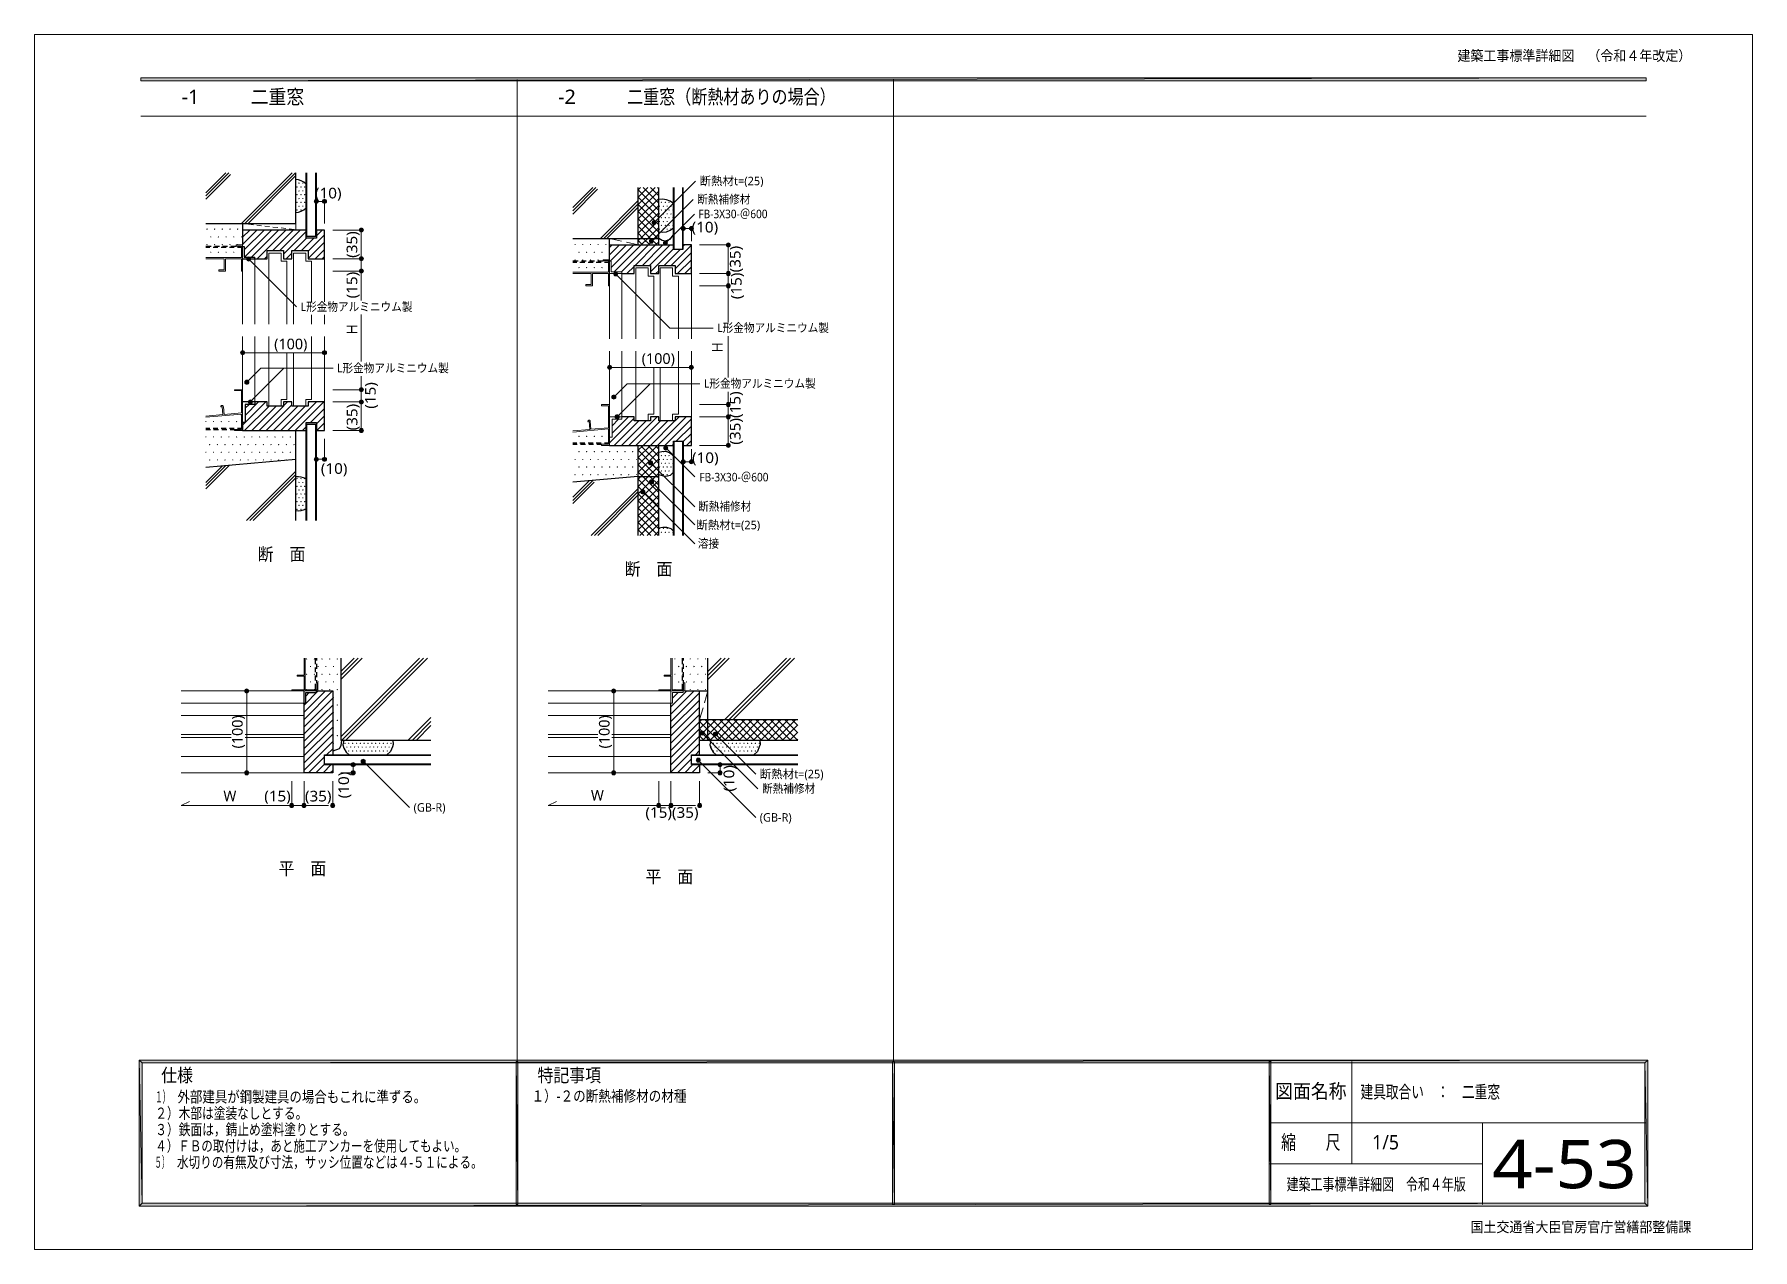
# Model space of a CAD drawing. Header units: millimetres. Extents: x 0 to 420, y 0 to 297.
import ezdxf
from ezdxf.enums import TextEntityAlignment as Align

# ---------------------------------------------------------------- set-up
doc = ezdxf.new("R2010")
doc.units = ezdxf.units.MM
doc.styles.add('kst32b', font='NotoSansJP-Variable.ttf')

msp = doc.modelspace()

# ---------------------------------------------------------------- texts
at = {"style": 'kst32b'}
for s, height, p, p2 in [('建築工事標準詳細図\u3000（令和４年改定）', 2.54, (348.01, 290.49), (405.16, 290.49)), ('-1', 3.491, (36.17, 279.97), (40.54, 279.97)), ('二重窓', 3.491, (53.06, 279.97), (66.16, 279.97)), ('-2', 3.491, (128.19, 279.97), (132.55, 279.97)), ('二重窓（断熱材ありの場合）', 3.4908, (145.06, 279.97), (196.05, 279.97)), ('断熱材t=(25)', 2.079, (162.79, 260.1), (178.39, 260.1)), ('(10)', 2.599, (68.77, 256.88), (75.27, 256.88)), ('断熱補修材', 2.079, (162.2, 255.63), (175.19, 255.63)), ('FB-3X30-＠600', 2.0791, (162.5, 252.05), (179.39, 252.05)), ('(35)', 2.599, (79.1, 242.36), (79.1, 248.86)), ('(10)', 2.599, (160.82, 248.56), (167.32, 248.56)), ('(35)', 2.599, (172.78, 238.8), (172.78, 245.3)), ('(15)', 2.599, (79.1, 232.45), (79.1, 238.95)), ('(15)', 2.599, (173.04, 232.26), (173.04, 238.76)), ('L形金物アルミニウム製', 2.0791, (65.3, 229.36), (92.59, 229.36)), ('(100)', 2.599, (58.8, 220.01), (66.92, 220.01)), ('L形金物アルミニウム製', 2.0791, (167.11, 224.22), (194.4, 224.22)), ('(100)', 2.599, (148.63, 216.45), (156.75, 216.45)), ('L形金物アルミニウム製', 2.0791, (74.19, 214.38), (101.48, 214.38)), ('(15)', 2.599, (83.61, 205.49), (83.61, 211.98)), ('L形金物アルミニウム製', 2.0791, (163.87, 210.61), (191.16, 210.61)), ('(35)', 2.599, (79.14, 200.19), (79.14, 206.69)), ('(35)(15)', 2.599, (172.78, 196.7), (172.78, 209.74)), ('(10)', 2.599, (160.93, 192.21), (167.43, 192.21)), ('(10)', 2.599, (70.21, 189.57), (76.71, 189.57)), ('FB-3X30-＠600', 2.0791, (162.73, 187.73), (179.62, 187.73)), ('断熱補修材', 2.079, (162.41, 180.59), (175.41, 180.59)), ('断熱材t=(25)', 2.079, (161.99, 176.04), (177.58, 176.04)), ('溶接', 2.079, (162.33, 171.51), (167.52, 171.51)), ('断\u3000面', 3.119, (54.76, 168.38), (66.45, 168.38)), ('断\u3000面', 3.119, (144.44, 164.76), (156.14, 164.76)), ('(100)', 2.599, (51.1, 122.47), (51.1, 130.59)), ('(100)', 2.599, (140.78, 122.47), (140.78, 130.59)), ('(10)', 2.599, (171.24, 111.91), (171.24, 118.41)), ('(10)', 2.599, (77.09, 110.28), (77.09, 116.78)), ('断熱材t=(25)', 2.079, (177.48, 115.17), (193.08, 115.17)), ('断熱補修材', 2.079, (178.03, 111.63), (191.03, 111.63)), ('(15)', 2.599, (56.37, 109.52), (62.86, 109.52)), ('(35)', 2.599, (66.32, 109.52), (72.81, 109.52)), ('(GB-R)', 2.079, (92.88, 107.02), (100.68, 107.02)), ('(15)', 2.599, (149.54, 105.52), (156.04, 105.52)), ('(35)', 2.599, (156.02, 105.52), (162.52, 105.52)), ('(GB-R)', 2.079, (177.48, 104.58), (185.28, 104.58)), ('平\u3000面', 3.119, (59.86, 91.57), (71.55, 91.57)), ('平\u3000面', 3.119, (149.54, 89.58), (161.24, 89.58)), ('仕様', 3.273, (31.18, 40.98), (38.94, 40.98)), ('特記事項', 3.273, (123.17, 40.98), (138.69, 40.98)), ('１）', 2.728, (29.74, 35.98), (33.36, 35.98)), ('外部建具が鋼製建具の場合もこれに準ずる。', 2.7278, (35.18, 35.98), (95.97, 35.98)), ('１）-２の断熱補修材の材種', 2.7278, (121.69, 36.17), (159.57, 36.17)), ('図面名称', 3.491, (303.45, 36.98), (320.9, 36.98)), ('建具取合い\u3000：\u3000二重窓', 3.1219, (324.32, 36.98), (358.42, 36.98)), ('２）木部は塗装なしとする。', 2.7278, (29.74, 31.98), (66.9, 31.98)), ('３）鉄面は，錆止め塗料塗りとする。', 2.7278, (29.74, 27.98), (78.47, 27.98)), ('４）ＦＢの取付けは，あと施工アンカーを使用してもよい。', 2.7278, (29.74, 23.98), (105.71, 23.98)), ('縮\u3000\u3000尺', 3.491, (304.91, 24.49), (319.43, 24.49)), ('1/5', 3.491, (327.17, 24.49), (333.72, 24.49)), ('4-53', 11.831, (356.51, 14.99), (391.8, 14.99)), ('５）', 2.728, (29.55, 20), (33.17, 20)), ('水切りの有無及び寸法，サッシ位置などは４-５１による。', 2.7278, (35.03, 20), (109.77, 20)), ('建築工事標準詳細図\u3000令和４年版', 2.919, (306.26, 14.5), (350.04, 14.5)), ('国土交通省大臣官房官庁営繕部整備課', 2.54, (351.18, 4.27), (405.16, 4.27))]:
    msp.add_text(s, height=height, dxfattribs=at).set_placement(p, p2, align=Align.FIT)
for p in [(79.1, 223.63), (168.44, 219.24)]:
    msp.add_text('H', height=2.6, rotation=90, dxfattribs=at).set_placement(p)
for p in [(46.4, 109.52), (136.23, 109.71)]:
    msp.add_text('W', height=2.6, dxfattribs=at).set_placement(p)

# ---------------------------------------------------------------- hatches: boundary and pattern name
h = msp.add_hatch(color=7)
h.paths.add_polyline_path([(394.17, 285.62), (394.17, 286.32), (26.18, 285.62), (394.17, 285.62)])
h.paths.add_polyline_path([(394.17, 286.32), (26.18, 285.62), (26.18, 286.32), (394.17, 286.32)])
for points in [[(64.88, 260.65), (64.85, 260.63), (64.83, 260.6), (64.85, 260.58), (64.88, 260.56), (64.9, 260.58), (64.92, 260.6), (64.9, 260.63), (64.88, 260.65)], [(65.81, 260.65), (65.79, 260.63), (65.76, 260.6), (65.79, 260.58), (65.81, 260.56), (65.83, 260.58), (65.85, 260.6), (65.83, 260.63), (65.81, 260.65)], [(64.39, 259.72), (64.37, 259.69), (64.35, 259.67), (64.37, 259.65), (64.39, 259.63), (64.41, 259.65), (64.43, 259.67), (64.41, 259.69), (64.39, 259.72)], [(64.39, 257.83), (64.37, 257.81), (64.35, 257.79), (64.37, 257.77), (64.39, 257.75), (64.41, 257.77), (64.43, 257.79), (64.41, 257.81), (64.39, 257.83)], [(64.88, 258.76), (64.85, 258.74), (64.83, 258.72), (64.85, 258.7), (64.88, 258.68), (64.9, 258.7), (64.92, 258.72), (64.9, 258.74), (64.88, 258.76)], [(64.88, 256.9), (64.85, 256.88), (64.83, 256.86), (64.85, 256.84), (64.88, 256.82), (64.9, 256.84), (64.92, 256.86), (64.9, 256.88), (64.88, 256.9)], [(65.34, 259.72), (65.32, 259.69), (65.3, 259.67), (65.32, 259.65), (65.34, 259.63), (65.36, 259.65), (65.38, 259.67), (65.36, 259.69), (65.34, 259.72)], [(65.34, 257.83), (65.32, 257.81), (65.3, 257.79), (65.32, 257.77), (65.34, 257.75), (65.36, 257.77), (65.38, 257.79), (65.36, 257.81), (65.34, 257.83)], [(65.81, 258.76), (65.79, 258.74), (65.76, 258.72), (65.79, 258.7), (65.81, 258.68), (65.83, 258.7), (65.85, 258.72), (65.83, 258.74), (65.81, 258.76)], [(65.81, 256.9), (65.79, 256.88), (65.76, 256.86), (65.79, 256.84), (65.81, 256.82), (65.83, 256.84), (65.85, 256.86), (65.83, 256.88), (65.81, 256.9)], [(66.27, 259.72), (66.25, 259.69), (66.23, 259.67), (66.25, 259.65), (66.27, 259.63), (66.29, 259.65), (66.32, 259.67), (66.29, 259.69), (66.27, 259.72)], [(66.27, 257.83), (66.25, 257.81), (66.23, 257.79), (66.25, 257.77), (66.27, 257.75), (66.29, 257.77), (66.32, 257.79), (66.29, 257.81), (66.27, 257.83)], [(70.63, 256.33), (70.59, 256.14), (71.1, 256.14), (70.63, 256.33)], [(64.39, 255.97), (64.37, 255.95), (64.35, 255.93), (64.37, 255.9), (64.39, 255.88), (64.41, 255.9), (64.43, 255.93), (64.41, 255.95), (64.39, 255.97)], [(64.39, 254.08), (64.37, 254.06), (64.35, 254.04), (64.37, 254.02), (64.39, 254), (64.41, 254.02), (64.43, 254.04), (64.41, 254.06), (64.39, 254.08)], [(64.88, 255.02), (64.85, 254.99), (64.83, 254.97), (64.85, 254.95), (64.88, 254.93), (64.9, 254.95), (64.92, 254.97), (64.9, 254.99), (64.88, 255.02)], [(65.34, 255.97), (65.32, 255.95), (65.3, 255.93), (65.32, 255.9), (65.34, 255.88), (65.36, 255.9), (65.38, 255.93), (65.36, 255.95), (65.34, 255.97)], [(65.34, 254.08), (65.32, 254.06), (65.3, 254.04), (65.32, 254.02), (65.34, 254), (65.36, 254.02), (65.38, 254.04), (65.36, 254.06), (65.34, 254.08)], [(65.81, 255.02), (65.79, 254.99), (65.76, 254.97), (65.79, 254.95), (65.81, 254.93), (65.83, 254.95), (65.85, 254.97), (65.83, 254.99), (65.81, 255.02)], [(66.27, 255.97), (66.25, 255.95), (66.23, 255.93), (66.25, 255.9), (66.27, 255.88), (66.29, 255.9), (66.32, 255.93), (66.29, 255.95), (66.27, 255.97)], [(69.55, 255.95), (69.6, 256.14), (69.11, 256.14), (69.55, 255.95)], [(152.99, 255.02), (152.97, 254.99), (152.95, 254.97), (152.97, 254.95), (152.99, 254.93), (153.01, 254.95), (153.03, 254.97), (153.01, 254.99), (152.99, 255.02)], [(152.99, 253.15), (152.97, 253.13), (152.95, 253.11), (152.97, 253.09), (152.99, 253.07), (153.01, 253.09), (153.03, 253.11), (153.01, 253.13), (152.99, 253.15)], [(153.46, 255.97), (153.44, 255.95), (153.42, 255.93), (153.44, 255.9), (153.46, 255.88), (153.48, 255.9), (153.5, 255.93), (153.48, 255.95), (153.46, 255.97)], [(153.46, 254.08), (153.44, 254.06), (153.42, 254.04), (153.44, 254.02), (153.46, 254), (153.48, 254.02), (153.5, 254.04), (153.48, 254.06), (153.46, 254.08)], [(153.46, 252.2), (153.44, 252.18), (153.42, 252.16), (153.44, 252.14), (153.46, 252.12), (153.48, 252.14), (153.5, 252.16), (153.48, 252.18), (153.46, 252.2)], [(153.92, 255.02), (153.9, 254.99), (153.88, 254.97), (153.9, 254.95), (153.92, 254.93), (153.95, 254.95), (153.97, 254.97), (153.95, 254.99), (153.92, 255.02)], [(153.92, 253.15), (153.9, 253.13), (153.88, 253.11), (153.9, 253.09), (153.92, 253.07), (153.95, 253.09), (153.97, 253.11), (153.95, 253.13), (153.92, 253.15)], [(154.39, 255.97), (154.37, 255.95), (154.35, 255.93), (154.37, 255.9), (154.39, 255.88), (154.41, 255.9), (154.43, 255.93), (154.41, 255.95), (154.39, 255.97)], [(154.39, 254.08), (154.37, 254.06), (154.35, 254.04), (154.37, 254.02), (154.39, 254), (154.41, 254.02), (154.43, 254.04), (154.41, 254.06), (154.39, 254.08)], [(154.39, 252.2), (154.37, 252.18), (154.35, 252.16), (154.37, 252.14), (154.39, 252.12), (154.41, 252.14), (154.43, 252.16), (154.41, 252.18), (154.39, 252.2)], [(154.86, 255.02), (154.83, 254.99), (154.81, 254.97), (154.83, 254.95), (154.86, 254.93), (154.88, 254.95), (154.9, 254.97), (154.88, 254.99), (154.86, 255.02)], [(154.86, 253.15), (154.83, 253.13), (154.81, 253.11), (154.83, 253.09), (154.86, 253.07), (154.88, 253.09), (154.9, 253.11), (154.88, 253.13), (154.86, 253.15)], [(155.34, 255.97), (155.32, 255.95), (155.3, 255.93), (155.32, 255.9), (155.34, 255.88), (155.36, 255.9), (155.38, 255.93), (155.36, 255.95), (155.34, 255.97)], [(155.34, 254.08), (155.32, 254.06), (155.3, 254.04), (155.32, 254.02), (155.34, 254), (155.36, 254.02), (155.38, 254.04), (155.36, 254.06), (155.34, 254.08)], [(155.34, 252.2), (155.32, 252.18), (155.3, 252.16), (155.32, 252.14), (155.34, 252.12), (155.36, 252.14), (155.38, 252.16), (155.36, 252.18), (155.34, 252.2)], [(155.81, 255.02), (155.79, 254.99), (155.77, 254.97), (155.79, 254.95), (155.81, 254.93), (155.83, 254.95), (155.85, 254.97), (155.83, 254.99), (155.81, 255.02)], [(155.81, 253.15), (155.79, 253.13), (155.77, 253.11), (155.79, 253.09), (155.81, 253.07), (155.83, 253.09), (155.85, 253.11), (155.83, 253.13), (155.81, 253.15)], [(156.27, 254.08), (156.25, 254.06), (156.23, 254.04), (156.25, 254.02), (156.27, 254), (156.29, 254.02), (156.32, 254.04), (156.29, 254.06), (156.27, 254.08)], [(156.27, 252.2), (156.25, 252.18), (156.23, 252.16), (156.25, 252.14), (156.27, 252.12), (156.29, 252.14), (156.32, 252.16), (156.29, 252.18), (156.27, 252.2)], [(42.38, 249.41), (42.35, 249.39), (42.33, 249.36), (42.35, 249.34), (42.38, 249.32), (42.4, 249.34), (42.42, 249.36), (42.4, 249.39), (42.38, 249.41)], [(44.24, 249.41), (44.22, 249.39), (44.2, 249.36), (44.22, 249.34), (44.24, 249.32), (44.26, 249.34), (44.28, 249.36), (44.26, 249.39), (44.24, 249.41)], [(46.12, 249.41), (46.1, 249.39), (46.08, 249.36), (46.1, 249.34), (46.12, 249.32), (46.14, 249.34), (46.16, 249.36), (46.14, 249.39), (46.12, 249.41)], [(47.98, 249.41), (47.96, 249.39), (47.94, 249.36), (47.96, 249.34), (47.98, 249.32), (48.01, 249.34), (48.03, 249.36), (48.01, 249.39), (47.98, 249.41)], [(49.87, 249.41), (49.85, 249.39), (49.83, 249.36), (49.85, 249.34), (49.87, 249.32), (49.89, 249.34), (49.91, 249.36), (49.89, 249.39), (49.87, 249.41)], [(79.63, 249.34), (79.61, 249.15), (80.09, 249.15), (79.63, 249.34)], [(151.15, 250.72), (151.26, 250.57), (151.62, 250.91), (151.15, 250.72)], [(152.99, 251.27), (152.97, 251.25), (152.95, 251.23), (152.97, 251.21), (152.99, 251.18), (153.01, 251.21), (153.03, 251.23), (153.01, 251.25), (152.99, 251.27)], [(152.99, 249.41), (152.97, 249.39), (152.95, 249.36), (152.97, 249.34), (152.99, 249.32), (153.01, 249.34), (153.03, 249.36), (153.01, 249.39), (152.99, 249.41)], [(153.46, 250.34), (153.44, 250.32), (153.42, 250.3), (153.44, 250.27), (153.46, 250.25), (153.48, 250.27), (153.5, 250.3), (153.48, 250.32), (153.46, 250.34)], [(153.92, 251.27), (153.9, 251.25), (153.88, 251.23), (153.9, 251.21), (153.92, 251.18), (153.95, 251.21), (153.97, 251.23), (153.95, 251.25), (153.92, 251.27)], [(153.92, 249.41), (153.9, 249.39), (153.88, 249.36), (153.9, 249.34), (153.92, 249.32), (153.95, 249.34), (153.97, 249.36), (153.95, 249.39), (153.92, 249.41)], [(154.39, 250.34), (154.37, 250.32), (154.35, 250.3), (154.37, 250.27), (154.39, 250.25), (154.41, 250.27), (154.43, 250.3), (154.41, 250.32), (154.39, 250.34)], [(154.86, 251.27), (154.83, 251.25), (154.81, 251.23), (154.83, 251.21), (154.86, 251.18), (154.88, 251.21), (154.9, 251.23), (154.88, 251.25), (154.86, 251.27)], [(154.86, 249.41), (154.83, 249.39), (154.81, 249.36), (154.83, 249.34), (154.86, 249.32), (154.88, 249.34), (154.9, 249.36), (154.88, 249.39), (154.86, 249.41)], [(155.34, 250.34), (155.32, 250.32), (155.3, 250.3), (155.32, 250.27), (155.34, 250.25), (155.36, 250.27), (155.38, 250.3), (155.36, 250.32), (155.34, 250.34)], [(155.81, 251.27), (155.79, 251.25), (155.77, 251.23), (155.79, 251.21), (155.81, 251.18), (155.83, 251.21), (155.85, 251.23), (155.83, 251.25), (155.81, 251.27)], [(155.81, 249.41), (155.79, 249.39), (155.77, 249.36), (155.79, 249.34), (155.81, 249.32), (155.83, 249.34), (155.85, 249.36), (155.83, 249.39), (155.81, 249.41)], [(156.27, 250.34), (156.25, 250.32), (156.23, 250.3), (156.25, 250.27), (156.27, 250.25), (156.29, 250.27), (156.32, 250.3), (156.29, 250.32), (156.27, 250.34)], [(159.26, 249.32), (159.28, 249.51), (158.79, 249.51), (159.26, 249.32)], [(160.32, 249.7), (160.3, 249.51), (160.78, 249.51), (160.32, 249.7)], [(42.38, 245.64), (42.35, 245.62), (42.33, 245.6), (42.35, 245.58), (42.38, 245.55), (42.4, 245.58), (42.42, 245.6), (42.4, 245.62), (42.38, 245.64)], [(43.31, 247.52), (43.29, 247.5), (43.26, 247.48), (43.29, 247.46), (43.31, 247.44), (43.33, 247.46), (43.35, 247.48), (43.33, 247.5), (43.31, 247.52)], [(43.31, 243.78), (43.29, 243.76), (43.26, 243.73), (43.29, 243.71), (43.31, 243.69), (43.33, 243.71), (43.35, 243.73), (43.33, 243.76), (43.31, 243.78)], [(44.24, 245.64), (44.22, 245.62), (44.2, 245.6), (44.22, 245.58), (44.24, 245.55), (44.26, 245.58), (44.28, 245.6), (44.26, 245.62), (44.24, 245.64)], [(45.17, 247.52), (45.15, 247.5), (45.13, 247.48), (45.15, 247.46), (45.17, 247.44), (45.19, 247.46), (45.21, 247.48), (45.19, 247.5), (45.17, 247.52)], [(45.17, 243.78), (45.15, 243.76), (45.13, 243.73), (45.15, 243.71), (45.17, 243.69), (45.19, 243.71), (45.21, 243.73), (45.19, 243.76), (45.17, 243.78)], [(46.12, 245.64), (46.1, 245.62), (46.08, 245.6), (46.1, 245.58), (46.12, 245.55), (46.14, 245.58), (46.16, 245.6), (46.14, 245.62), (46.12, 245.64)], [(47.05, 247.52), (47.03, 247.5), (47.01, 247.48), (47.03, 247.46), (47.05, 247.44), (47.07, 247.46), (47.1, 247.48), (47.07, 247.5), (47.05, 247.52)], [(47.05, 243.78), (47.03, 243.76), (47.01, 243.73), (47.03, 243.71), (47.05, 243.69), (47.07, 243.71), (47.1, 243.73), (47.07, 243.76), (47.05, 243.78)], [(47.98, 245.64), (47.96, 245.62), (47.94, 245.6), (47.96, 245.58), (47.98, 245.55), (48.01, 245.58), (48.03, 245.6), (48.01, 245.62), (47.98, 245.64)], [(48.94, 247.52), (48.92, 247.5), (48.89, 247.48), (48.92, 247.46), (48.94, 247.44), (48.96, 247.46), (48.98, 247.48), (48.96, 247.5), (48.94, 247.52)], [(48.94, 243.78), (48.92, 243.76), (48.89, 243.73), (48.92, 243.71), (48.94, 243.69), (48.96, 243.71), (48.98, 243.73), (48.96, 243.76), (48.94, 243.78)], [(49.87, 245.64), (49.85, 245.62), (49.83, 245.6), (49.85, 245.58), (49.87, 245.55), (49.89, 245.58), (49.91, 245.6), (49.89, 245.62), (49.87, 245.64)], [(50.8, 247.52), (50.78, 247.5), (50.76, 247.48), (50.78, 247.46), (50.8, 247.44), (50.82, 247.46), (50.84, 247.48), (50.82, 247.5), (50.8, 247.52)], [(132.36, 245.64), (132.33, 245.62), (132.31, 245.6), (132.33, 245.58), (132.36, 245.55), (132.38, 245.58), (132.4, 245.6), (132.38, 245.62), (132.36, 245.64)], [(133.31, 243.78), (133.29, 243.76), (133.27, 243.73), (133.29, 243.71), (133.31, 243.69), (133.33, 243.71), (133.35, 243.73), (133.33, 243.76), (133.31, 243.78)], [(134.24, 245.64), (134.22, 245.62), (134.2, 245.6), (134.22, 245.58), (134.24, 245.55), (134.26, 245.58), (134.28, 245.6), (134.26, 245.62), (134.24, 245.64)], [(135.17, 243.78), (135.15, 243.76), (135.13, 243.73), (135.15, 243.71), (135.17, 243.69), (135.19, 243.71), (135.21, 243.73), (135.19, 243.76), (135.17, 243.78)], [(136.12, 245.64), (136.1, 245.62), (136.08, 245.6), (136.1, 245.58), (136.12, 245.55), (136.14, 245.58), (136.17, 245.6), (136.14, 245.62), (136.12, 245.64)], [(137.05, 243.78), (137.03, 243.76), (137.01, 243.73), (137.03, 243.71), (137.05, 243.69), (137.08, 243.71), (137.1, 243.73), (137.08, 243.76), (137.05, 243.78)], [(137.99, 245.64), (137.96, 245.62), (137.94, 245.6), (137.96, 245.58), (137.99, 245.55), (138.01, 245.58), (138.03, 245.6), (138.01, 245.62), (137.99, 245.64)], [(138.92, 243.78), (138.9, 243.76), (138.87, 243.73), (138.9, 243.71), (138.92, 243.69), (138.94, 243.71), (138.96, 243.73), (138.94, 243.76), (138.92, 243.78)], [(139.87, 245.64), (139.85, 245.62), (139.83, 245.6), (139.85, 245.58), (139.87, 245.55), (139.89, 245.58), (139.91, 245.6), (139.89, 245.62), (139.87, 245.64)], [(150.56, 246.25), (150.66, 246.08), (151.02, 246.44), (150.56, 246.25)], [(153.97, 245.79), (154.07, 245.62), (154.43, 245.98), (153.97, 245.79)], [(169.33, 245.7), (169.29, 245.51), (169.78, 245.51), (169.33, 245.7)], [(52.39, 242.55), (52.24, 242.44), (52.58, 242.08), (52.39, 242.55)], [(79.63, 242.34), (79.61, 242.15), (80.09, 242.15), (79.63, 242.34)], [(132.36, 241.89), (132.33, 241.87), (132.31, 241.85), (132.33, 241.83), (132.36, 241.81), (132.38, 241.83), (132.4, 241.85), (132.38, 241.87), (132.36, 241.89)], [(133.31, 240.03), (133.29, 240.01), (133.27, 239.99), (133.29, 239.97), (133.31, 239.95), (133.33, 239.97), (133.35, 239.99), (133.33, 240.01), (133.31, 240.03)], [(134.24, 241.89), (134.22, 241.87), (134.2, 241.85), (134.22, 241.83), (134.24, 241.81), (134.26, 241.83), (134.28, 241.85), (134.26, 241.87), (134.24, 241.89)], [(135.17, 240.03), (135.15, 240.01), (135.13, 239.99), (135.15, 239.97), (135.17, 239.95), (135.19, 239.97), (135.21, 239.99), (135.19, 240.01), (135.17, 240.03)], [(136.12, 241.89), (136.1, 241.87), (136.08, 241.85), (136.1, 241.83), (136.12, 241.81), (136.14, 241.83), (136.17, 241.85), (136.14, 241.87), (136.12, 241.89)], [(137.05, 240.03), (137.03, 240.01), (137.01, 239.99), (137.03, 239.97), (137.05, 239.95), (137.08, 239.97), (137.1, 239.99), (137.08, 240.01), (137.05, 240.03)], [(137.99, 241.89), (137.96, 241.87), (137.94, 241.85), (137.96, 241.83), (137.99, 241.81), (138.01, 241.83), (138.03, 241.85), (138.01, 241.87), (137.99, 241.89)], [(138.92, 240.03), (138.9, 240.01), (138.87, 239.99), (138.9, 239.97), (138.92, 239.95), (138.94, 239.97), (138.96, 239.99), (138.94, 240.01), (138.92, 240.03)], [(79.63, 239.33), (79.61, 239.14), (80.09, 239.14), (79.63, 239.33)], [(142.07, 238.91), (141.92, 238.8), (142.26, 238.46), (142.07, 238.91)], [(169.33, 238.72), (169.29, 238.53), (169.78, 238.53), (169.33, 238.72)], [(169.33, 235.71), (169.29, 235.52), (169.78, 235.52), (169.33, 235.71)], [(50.63, 219.37), (50.61, 219.16), (51.1, 219.16), (50.63, 219.37)], [(71.56, 218.97), (71.61, 219.16), (71.1, 219.16), (71.56, 218.97)], [(140.33, 215.79), (140.29, 215.6), (140.78, 215.6), (140.33, 215.79)], [(161.25, 215.41), (161.29, 215.6), (160.78, 215.6), (161.25, 215.41)], [(51.67, 211.77), (51.77, 211.6), (52.13, 211.96), (51.67, 211.77)], [(79.63, 210.33), (79.61, 210.14), (80.09, 210.14), (79.63, 210.33)], [(52.49, 206.95), (52.6, 206.8), (52.94, 207.14), (52.49, 206.95)], [(79.63, 207.35), (79.61, 207.16), (80.09, 207.16), (79.63, 207.35)], [(141.35, 208.13), (141.46, 207.98), (141.82, 208.32), (141.35, 208.13)], [(169.33, 206.71), (169.29, 206.52), (169.78, 206.52), (169.33, 206.71)], [(42.12, 202.4), (42.1, 202.37), (42.08, 202.35), (42.1, 202.33), (42.12, 202.31), (42.14, 202.33), (42.16, 202.35), (42.14, 202.37), (42.12, 202.4)], [(43.98, 202.4), (43.96, 202.37), (43.94, 202.35), (43.96, 202.33), (43.98, 202.31), (44.01, 202.33), (44.03, 202.35), (44.01, 202.37), (43.98, 202.4)], [(45.87, 202.4), (45.85, 202.37), (45.83, 202.35), (45.85, 202.33), (45.87, 202.31), (45.89, 202.33), (45.91, 202.35), (45.89, 202.37), (45.87, 202.4)], [(47.73, 202.4), (47.71, 202.37), (47.69, 202.35), (47.71, 202.33), (47.73, 202.31), (47.75, 202.33), (47.77, 202.35), (47.75, 202.37), (47.73, 202.4)], [(48.77, 203.96), (48.75, 203.94), (48.73, 203.92), (48.75, 203.9), (48.77, 203.88), (48.79, 203.9), (48.81, 203.92), (48.79, 203.94), (48.77, 203.96)], [(49.61, 202.4), (49.59, 202.37), (49.57, 202.35), (49.59, 202.33), (49.61, 202.31), (49.64, 202.33), (49.66, 202.35), (49.64, 202.37), (49.61, 202.4)], [(50.76, 203.96), (50.74, 203.94), (50.72, 203.92), (50.74, 203.9), (50.76, 203.88), (50.78, 203.9), (50.8, 203.92), (50.78, 203.94), (50.76, 203.96)], [(142.18, 203.33), (142.28, 203.16), (142.64, 203.52), (142.18, 203.33)], [(169.33, 203.71), (169.29, 203.52), (169.78, 203.52), (169.33, 203.71)], [(42.12, 198.65), (42.1, 198.63), (42.08, 198.61), (42.1, 198.59), (42.12, 198.56), (42.14, 198.59), (42.16, 198.61), (42.14, 198.63), (42.12, 198.65)], [(43.05, 200.53), (43.03, 200.51), (43.01, 200.49), (43.03, 200.47), (43.05, 200.45), (43.07, 200.47), (43.1, 200.49), (43.07, 200.51), (43.05, 200.53)], [(43.98, 198.65), (43.96, 198.63), (43.94, 198.61), (43.96, 198.59), (43.98, 198.56), (44.01, 198.59), (44.03, 198.61), (44.01, 198.63), (43.98, 198.65)], [(44.94, 200.53), (44.92, 200.51), (44.89, 200.49), (44.92, 200.47), (44.94, 200.45), (44.96, 200.47), (44.98, 200.49), (44.96, 200.51), (44.94, 200.53)], [(45.87, 198.65), (45.85, 198.63), (45.83, 198.61), (45.85, 198.59), (45.87, 198.56), (45.89, 198.59), (45.91, 198.61), (45.89, 198.63), (45.87, 198.65)], [(46.8, 200.53), (46.78, 200.51), (46.76, 200.49), (46.78, 200.47), (46.8, 200.45), (46.82, 200.47), (46.84, 200.49), (46.82, 200.51), (46.8, 200.53)], [(47.73, 198.65), (47.71, 198.63), (47.69, 198.61), (47.71, 198.59), (47.73, 198.56), (47.75, 198.59), (47.77, 198.61), (47.75, 198.63), (47.73, 198.65)], [(48.68, 200.53), (48.66, 200.51), (48.64, 200.49), (48.66, 200.47), (48.68, 200.45), (48.7, 200.47), (48.73, 200.49), (48.7, 200.51), (48.68, 200.53)], [(49.61, 198.65), (49.59, 198.63), (49.57, 198.61), (49.59, 198.59), (49.61, 198.56), (49.64, 198.59), (49.66, 198.61), (49.64, 198.63), (49.61, 198.65)], [(50.55, 200.53), (50.52, 200.51), (50.5, 200.49), (50.52, 200.47), (50.55, 200.45), (50.57, 200.47), (50.59, 200.49), (50.57, 200.51), (50.55, 200.53)], [(51.5, 198.65), (51.48, 198.63), (51.46, 198.61), (51.48, 198.59), (51.5, 198.56), (51.52, 198.59), (51.54, 198.61), (51.52, 198.63), (51.5, 198.65)], [(53.36, 198.65), (53.34, 198.63), (53.32, 198.61), (53.34, 198.59), (53.36, 198.56), (53.38, 198.59), (53.4, 198.61), (53.38, 198.63), (53.36, 198.65)], [(55.24, 198.65), (55.22, 198.63), (55.2, 198.61), (55.22, 198.59), (55.24, 198.56), (55.27, 198.59), (55.29, 198.61), (55.27, 198.63), (55.24, 198.65)], [(57.11, 198.65), (57.09, 198.63), (57.07, 198.61), (57.09, 198.59), (57.11, 198.56), (57.13, 198.59), (57.15, 198.61), (57.13, 198.63), (57.11, 198.65)], [(58.99, 198.65), (58.97, 198.63), (58.95, 198.61), (58.97, 198.59), (58.99, 198.56), (59.01, 198.59), (59.03, 198.61), (59.01, 198.63), (58.99, 198.65)], [(60.88, 198.65), (60.85, 198.63), (60.83, 198.61), (60.85, 198.59), (60.88, 198.56), (60.9, 198.59), (60.92, 198.61), (60.9, 198.63), (60.88, 198.65)], [(62.74, 198.65), (62.72, 198.63), (62.7, 198.61), (62.72, 198.59), (62.74, 198.56), (62.76, 198.59), (62.78, 198.61), (62.76, 198.63), (62.74, 198.65)], [(79.63, 200.34), (79.61, 200.15), (80.09, 200.15), (79.63, 200.34)], [(133.31, 198.78), (133.29, 198.75), (133.27, 198.73), (133.29, 198.71), (133.31, 198.69), (133.33, 198.71), (133.35, 198.73), (133.33, 198.75), (133.31, 198.78)], [(135.17, 198.78), (135.15, 198.75), (135.13, 198.73), (135.15, 198.71), (135.17, 198.69), (135.19, 198.71), (135.21, 198.73), (135.19, 198.75), (135.17, 198.78)], [(137.05, 198.78), (137.03, 198.75), (137.01, 198.73), (137.03, 198.71), (137.05, 198.69), (137.08, 198.71), (137.1, 198.73), (137.08, 198.75), (137.05, 198.78)], [(138.92, 198.78), (138.9, 198.75), (138.87, 198.73), (138.9, 198.71), (138.92, 198.69), (138.94, 198.71), (138.96, 198.73), (138.94, 198.75), (138.92, 198.78)], [(42.12, 194.9), (42.1, 194.88), (42.08, 194.86), (42.1, 194.84), (42.12, 194.82), (42.14, 194.84), (42.16, 194.86), (42.14, 194.88), (42.12, 194.9)], [(43.05, 196.77), (43.03, 196.74), (43.01, 196.72), (43.03, 196.7), (43.05, 196.68), (43.07, 196.7), (43.1, 196.72), (43.07, 196.74), (43.05, 196.77)], [(43.98, 194.9), (43.96, 194.88), (43.94, 194.86), (43.96, 194.84), (43.98, 194.82), (44.01, 194.84), (44.03, 194.86), (44.01, 194.88), (43.98, 194.9)], [(44.94, 196.77), (44.92, 196.74), (44.89, 196.72), (44.92, 196.7), (44.94, 196.68), (44.96, 196.7), (44.98, 196.72), (44.96, 196.74), (44.94, 196.77)], [(45.87, 194.9), (45.85, 194.88), (45.83, 194.86), (45.85, 194.84), (45.87, 194.82), (45.89, 194.84), (45.91, 194.86), (45.89, 194.88), (45.87, 194.9)], [(46.8, 196.77), (46.78, 196.74), (46.76, 196.72), (46.78, 196.7), (46.8, 196.68), (46.82, 196.7), (46.84, 196.72), (46.82, 196.74), (46.8, 196.77)], [(47.73, 194.9), (47.71, 194.88), (47.69, 194.86), (47.71, 194.84), (47.73, 194.82), (47.75, 194.84), (47.77, 194.86), (47.75, 194.88), (47.73, 194.9)], [(48.68, 196.77), (48.66, 196.74), (48.64, 196.72), (48.66, 196.7), (48.68, 196.68), (48.7, 196.7), (48.73, 196.72), (48.7, 196.74), (48.68, 196.77)], [(49.61, 194.9), (49.59, 194.88), (49.57, 194.86), (49.59, 194.84), (49.61, 194.82), (49.64, 194.84), (49.66, 194.86), (49.64, 194.88), (49.61, 194.9)], [(50.55, 196.77), (50.52, 196.74), (50.5, 196.72), (50.52, 196.7), (50.55, 196.68), (50.57, 196.7), (50.59, 196.72), (50.57, 196.74), (50.55, 196.77)], [(51.5, 194.9), (51.48, 194.88), (51.46, 194.86), (51.48, 194.84), (51.5, 194.82), (51.52, 194.84), (51.54, 194.86), (51.52, 194.88), (51.5, 194.9)], [(52.43, 196.77), (52.41, 196.74), (52.39, 196.72), (52.41, 196.7), (52.43, 196.68), (52.45, 196.7), (52.47, 196.72), (52.45, 196.74), (52.43, 196.77)], [(53.36, 194.9), (53.34, 194.88), (53.32, 194.86), (53.34, 194.84), (53.36, 194.82), (53.38, 194.84), (53.4, 194.86), (53.38, 194.88), (53.36, 194.9)], [(54.31, 196.77), (54.29, 196.74), (54.27, 196.72), (54.29, 196.7), (54.31, 196.68), (54.33, 196.7), (54.36, 196.72), (54.33, 196.74), (54.31, 196.77)], [(55.24, 194.9), (55.22, 194.88), (55.2, 194.86), (55.22, 194.84), (55.24, 194.82), (55.27, 194.84), (55.29, 194.86), (55.27, 194.88), (55.24, 194.9)], [(56.18, 196.77), (56.16, 196.74), (56.13, 196.72), (56.16, 196.7), (56.18, 196.68), (56.2, 196.7), (56.22, 196.72), (56.2, 196.74), (56.18, 196.77)], [(57.11, 194.9), (57.09, 194.88), (57.07, 194.86), (57.09, 194.84), (57.11, 194.82), (57.13, 194.84), (57.15, 194.86), (57.13, 194.88), (57.11, 194.9)], [(58.06, 196.77), (58.04, 196.74), (58.02, 196.72), (58.04, 196.7), (58.06, 196.68), (58.08, 196.7), (58.1, 196.72), (58.08, 196.74), (58.06, 196.77)], [(58.99, 194.9), (58.97, 194.88), (58.95, 194.86), (58.97, 194.84), (58.99, 194.82), (59.01, 194.84), (59.03, 194.86), (59.01, 194.88), (58.99, 194.9)], [(59.92, 196.77), (59.9, 196.74), (59.88, 196.72), (59.9, 196.7), (59.92, 196.68), (59.94, 196.7), (59.97, 196.72), (59.94, 196.74), (59.92, 196.77)], [(60.88, 194.9), (60.85, 194.88), (60.83, 194.86), (60.85, 194.84), (60.88, 194.82), (60.9, 194.84), (60.92, 194.86), (60.9, 194.88), (60.88, 194.9)], [(61.81, 196.77), (61.79, 196.74), (61.76, 196.72), (61.79, 196.7), (61.81, 196.68), (61.83, 196.7), (61.85, 196.72), (61.83, 196.74), (61.81, 196.77)], [(62.74, 194.9), (62.72, 194.88), (62.7, 194.86), (62.72, 194.84), (62.74, 194.82), (62.76, 194.84), (62.78, 194.86), (62.76, 194.88), (62.74, 194.9)], [(63.67, 196.77), (63.65, 196.74), (63.63, 196.72), (63.65, 196.7), (63.67, 196.68), (63.69, 196.7), (63.71, 196.72), (63.69, 196.74), (63.67, 196.77)], [(70.63, 193.34), (70.59, 193.15), (71.1, 193.15), (70.63, 193.34)], [(132.36, 196.89), (132.33, 196.87), (132.31, 196.85), (132.33, 196.83), (132.36, 196.81), (132.38, 196.83), (132.4, 196.85), (132.38, 196.87), (132.36, 196.89)], [(133.31, 195.03), (133.29, 195.01), (133.27, 194.99), (133.29, 194.97), (133.31, 194.94), (133.33, 194.97), (133.35, 194.99), (133.33, 195.01), (133.31, 195.03)], [(134.24, 196.89), (134.22, 196.87), (134.2, 196.85), (134.22, 196.83), (134.24, 196.81), (134.26, 196.83), (134.28, 196.85), (134.26, 196.87), (134.24, 196.89)], [(135.17, 195.03), (135.15, 195.01), (135.13, 194.99), (135.15, 194.97), (135.17, 194.94), (135.19, 194.97), (135.21, 194.99), (135.19, 195.01), (135.17, 195.03)], [(136.12, 196.89), (136.1, 196.87), (136.08, 196.85), (136.1, 196.83), (136.12, 196.81), (136.14, 196.83), (136.17, 196.85), (136.14, 196.87), (136.12, 196.89)], [(137.05, 195.03), (137.03, 195.01), (137.01, 194.99), (137.03, 194.97), (137.05, 194.94), (137.08, 194.97), (137.1, 194.99), (137.08, 195.01), (137.05, 195.03)], [(137.99, 196.89), (137.96, 196.87), (137.94, 196.85), (137.96, 196.83), (137.99, 196.81), (138.01, 196.83), (138.03, 196.85), (138.01, 196.87), (137.99, 196.89)], [(138.92, 195.03), (138.9, 195.01), (138.87, 194.99), (138.9, 194.97), (138.92, 194.94), (138.94, 194.97), (138.96, 194.99), (138.94, 195.01), (138.92, 195.03)], [(139.87, 196.89), (139.85, 196.87), (139.83, 196.85), (139.85, 196.83), (139.87, 196.81), (139.89, 196.83), (139.91, 196.85), (139.89, 196.87), (139.87, 196.89)], [(140.8, 195.03), (140.78, 195.01), (140.76, 194.99), (140.78, 194.97), (140.8, 194.94), (140.82, 194.97), (140.84, 194.99), (140.82, 195.01), (140.8, 195.03)], [(142.68, 195.03), (142.66, 195.01), (142.64, 194.99), (142.66, 194.97), (142.68, 194.94), (142.71, 194.97), (142.73, 194.99), (142.71, 195.01), (142.68, 195.03)], [(144.55, 195.03), (144.53, 195.01), (144.5, 194.99), (144.53, 194.97), (144.55, 194.94), (144.57, 194.97), (144.59, 194.99), (144.57, 195.01), (144.55, 195.03)], [(146.43, 195.03), (146.41, 195.01), (146.39, 194.99), (146.41, 194.97), (146.43, 194.94), (146.45, 194.97), (146.47, 194.99), (146.45, 195.01), (146.43, 195.03)], [(153.46, 194.08), (153.44, 194.06), (153.42, 194.03), (153.44, 194.01), (153.46, 193.99), (153.48, 194.01), (153.5, 194.03), (153.48, 194.06), (153.46, 194.08)], [(153.92, 195.03), (153.9, 195.01), (153.88, 194.99), (153.9, 194.97), (153.92, 194.94), (153.95, 194.97), (153.97, 194.99), (153.95, 195.01), (153.92, 195.03)], [(154.31, 196.36), (154.16, 196.26), (154.5, 195.9), (154.31, 196.36)], [(154.39, 194.08), (154.37, 194.06), (154.35, 194.03), (154.37, 194.01), (154.39, 193.99), (154.41, 194.01), (154.43, 194.03), (154.41, 194.06), (154.39, 194.08)], [(154.86, 195.03), (154.83, 195.01), (154.81, 194.99), (154.83, 194.97), (154.86, 194.94), (154.88, 194.97), (154.9, 194.99), (154.88, 195.01), (154.86, 195.03)], [(155.34, 194.08), (155.32, 194.06), (155.3, 194.03), (155.32, 194.01), (155.34, 193.99), (155.36, 194.01), (155.38, 194.03), (155.36, 194.06), (155.34, 194.08)], [(156.27, 194.08), (156.25, 194.06), (156.23, 194.03), (156.25, 194.01), (156.27, 193.99), (156.29, 194.01), (156.32, 194.03), (156.29, 194.06), (156.27, 194.08)], [(169.33, 196.72), (169.29, 196.53), (169.78, 196.53), (169.33, 196.72)], [(43.05, 193.02), (43.03, 193), (43.01, 192.98), (43.03, 192.96), (43.05, 192.93), (43.07, 192.96), (43.1, 192.98), (43.07, 193), (43.05, 193.02)], [(44.94, 193.02), (44.92, 193), (44.89, 192.98), (44.92, 192.96), (44.94, 192.93), (44.96, 192.96), (44.98, 192.98), (44.96, 193), (44.94, 193.02)], [(46.8, 193.02), (46.78, 193), (46.76, 192.98), (46.78, 192.96), (46.8, 192.93), (46.82, 192.96), (46.84, 192.98), (46.82, 193), (46.8, 193.02)], [(48.68, 193.02), (48.66, 193), (48.64, 192.98), (48.66, 192.96), (48.68, 192.93), (48.7, 192.96), (48.73, 192.98), (48.7, 193), (48.68, 193.02)], [(50.55, 193.02), (50.52, 193), (50.5, 192.98), (50.52, 192.96), (50.55, 192.93), (50.57, 192.96), (50.59, 192.98), (50.57, 193), (50.55, 193.02)], [(52.43, 193.02), (52.41, 193), (52.39, 192.98), (52.41, 192.96), (52.43, 192.93), (52.45, 192.96), (52.47, 192.98), (52.45, 193), (52.43, 193.02)], [(54.31, 193.02), (54.29, 193), (54.27, 192.98), (54.29, 192.96), (54.31, 192.93), (54.33, 192.96), (54.36, 192.98), (54.33, 193), (54.31, 193.02)], [(56.18, 193.02), (56.16, 193), (56.13, 192.98), (56.16, 192.96), (56.18, 192.93), (56.2, 192.96), (56.22, 192.98), (56.2, 193), (56.18, 193.02)], [(58.06, 193.02), (58.04, 193), (58.02, 192.98), (58.04, 192.96), (58.06, 192.93), (58.08, 192.96), (58.1, 192.98), (58.08, 193), (58.06, 193.02)], [(59.92, 193.02), (59.9, 193), (59.88, 192.98), (59.9, 192.96), (59.92, 192.93), (59.94, 192.96), (59.97, 192.98), (59.94, 193), (59.92, 193.02)], [(61.81, 193.02), (61.79, 193), (61.76, 192.98), (61.79, 192.96), (61.81, 192.93), (61.83, 192.96), (61.85, 192.98), (61.83, 193), (61.81, 193.02)], [(69.55, 192.96), (69.6, 193.15), (69.11, 193.15), (69.55, 192.96)], [(132.36, 193.15), (132.33, 193.12), (132.31, 193.1), (132.33, 193.08), (132.36, 193.06), (132.38, 193.08), (132.4, 193.1), (132.38, 193.12), (132.36, 193.15)], [(132.36, 189.4), (132.33, 189.38), (132.31, 189.36), (132.33, 189.34), (132.36, 189.31), (132.38, 189.34), (132.4, 189.36), (132.38, 189.38), (132.36, 189.4)], [(133.31, 191.28), (133.29, 191.26), (133.27, 191.24), (133.29, 191.22), (133.31, 191.2), (133.33, 191.22), (133.35, 191.24), (133.33, 191.26), (133.31, 191.28)], [(134.24, 193.15), (134.22, 193.12), (134.2, 193.1), (134.22, 193.08), (134.24, 193.06), (134.26, 193.08), (134.28, 193.1), (134.26, 193.12), (134.24, 193.15)], [(134.24, 189.4), (134.22, 189.38), (134.2, 189.36), (134.22, 189.34), (134.24, 189.31), (134.26, 189.34), (134.28, 189.36), (134.26, 189.38), (134.24, 189.4)], [(135.17, 191.28), (135.15, 191.26), (135.13, 191.24), (135.15, 191.22), (135.17, 191.2), (135.19, 191.22), (135.21, 191.24), (135.19, 191.26), (135.17, 191.28)], [(136.12, 193.15), (136.1, 193.12), (136.08, 193.1), (136.1, 193.08), (136.12, 193.06), (136.14, 193.08), (136.17, 193.1), (136.14, 193.12), (136.12, 193.15)], [(136.12, 189.4), (136.1, 189.38), (136.08, 189.36), (136.1, 189.34), (136.12, 189.31), (136.14, 189.34), (136.17, 189.36), (136.14, 189.38), (136.12, 189.4)], [(137.05, 191.28), (137.03, 191.26), (137.01, 191.24), (137.03, 191.22), (137.05, 191.2), (137.08, 191.22), (137.1, 191.24), (137.08, 191.26), (137.05, 191.28)], [(137.99, 193.15), (137.96, 193.12), (137.94, 193.1), (137.96, 193.08), (137.99, 193.06), (138.01, 193.08), (138.03, 193.1), (138.01, 193.12), (137.99, 193.15)], [(137.99, 189.4), (137.96, 189.38), (137.94, 189.36), (137.96, 189.34), (137.99, 189.31), (138.01, 189.34), (138.03, 189.36), (138.01, 189.38), (137.99, 189.4)], [(138.92, 191.28), (138.9, 191.26), (138.87, 191.24), (138.9, 191.22), (138.92, 191.2), (138.94, 191.22), (138.96, 191.24), (138.94, 191.26), (138.92, 191.28)], [(139.87, 193.15), (139.85, 193.12), (139.83, 193.1), (139.85, 193.08), (139.87, 193.06), (139.89, 193.08), (139.91, 193.1), (139.89, 193.12), (139.87, 193.15)], [(139.87, 189.4), (139.85, 189.38), (139.83, 189.36), (139.85, 189.34), (139.87, 189.31), (139.89, 189.34), (139.91, 189.36), (139.89, 189.38), (139.87, 189.4)], [(140.8, 191.28), (140.78, 191.26), (140.76, 191.24), (140.78, 191.22), (140.8, 191.2), (140.82, 191.22), (140.84, 191.24), (140.82, 191.26), (140.8, 191.28)], [(141.73, 193.15), (141.71, 193.12), (141.69, 193.1), (141.71, 193.08), (141.73, 193.06), (141.75, 193.08), (141.77, 193.1), (141.75, 193.12), (141.73, 193.15)], [(141.73, 189.4), (141.71, 189.38), (141.69, 189.36), (141.71, 189.34), (141.73, 189.31), (141.75, 189.34), (141.77, 189.36), (141.75, 189.38), (141.73, 189.4)], [(142.68, 191.28), (142.66, 191.26), (142.64, 191.24), (142.66, 191.22), (142.68, 191.2), (142.71, 191.22), (142.73, 191.24), (142.71, 191.26), (142.68, 191.28)], [(143.62, 193.15), (143.59, 193.12), (143.57, 193.1), (143.59, 193.08), (143.62, 193.06), (143.64, 193.08), (143.66, 193.1), (143.64, 193.12), (143.62, 193.15)], [(143.62, 189.4), (143.59, 189.38), (143.57, 189.36), (143.59, 189.34), (143.62, 189.31), (143.64, 189.34), (143.66, 189.36), (143.64, 189.38), (143.62, 189.4)], [(144.55, 191.28), (144.53, 191.26), (144.5, 191.24), (144.53, 191.22), (144.55, 191.2), (144.57, 191.22), (144.59, 191.24), (144.57, 191.26), (144.55, 191.28)], [(145.48, 193.15), (145.46, 193.12), (145.44, 193.1), (145.46, 193.08), (145.48, 193.06), (145.5, 193.08), (145.52, 193.1), (145.5, 193.12), (145.48, 193.15)], [(145.48, 189.4), (145.46, 189.38), (145.44, 189.36), (145.46, 189.34), (145.48, 189.31), (145.5, 189.34), (145.52, 189.36), (145.5, 189.38), (145.48, 189.4)], [(146.43, 191.28), (146.41, 191.26), (146.39, 191.24), (146.41, 191.22), (146.43, 191.2), (146.45, 191.22), (146.47, 191.24), (146.45, 191.26), (146.43, 191.28)], [(147.36, 193.15), (147.34, 193.12), (147.32, 193.1), (147.34, 193.08), (147.36, 193.06), (147.38, 193.08), (147.4, 193.1), (147.38, 193.12), (147.36, 193.15)], [(147.36, 189.4), (147.34, 189.38), (147.32, 189.36), (147.34, 189.34), (147.36, 189.31), (147.38, 189.34), (147.4, 189.36), (147.38, 189.38), (147.36, 189.4)], [(150.58, 192.74), (150.41, 192.64), (150.77, 192.28), (150.58, 192.74)], [(152.99, 193.15), (152.97, 193.12), (152.95, 193.1), (152.97, 193.08), (152.99, 193.06), (153.01, 193.08), (153.03, 193.1), (153.01, 193.12), (152.99, 193.15)], [(152.99, 191.28), (152.97, 191.26), (152.95, 191.24), (152.97, 191.22), (152.99, 191.2), (153.01, 191.22), (153.03, 191.24), (153.01, 191.26), (152.99, 191.28)], [(153.46, 192.21), (153.44, 192.19), (153.42, 192.17), (153.44, 192.15), (153.46, 192.13), (153.48, 192.15), (153.5, 192.17), (153.48, 192.19), (153.46, 192.21)], [(153.46, 190.33), (153.44, 190.31), (153.42, 190.29), (153.44, 190.27), (153.46, 190.25), (153.48, 190.27), (153.5, 190.29), (153.48, 190.31), (153.46, 190.33)], [(153.92, 193.15), (153.9, 193.12), (153.88, 193.1), (153.9, 193.08), (153.92, 193.06), (153.95, 193.08), (153.97, 193.1), (153.95, 193.12), (153.92, 193.15)], [(153.92, 191.28), (153.9, 191.26), (153.88, 191.24), (153.9, 191.22), (153.92, 191.2), (153.95, 191.22), (153.97, 191.24), (153.95, 191.26), (153.92, 191.28)], [(153.92, 189.4), (153.9, 189.38), (153.88, 189.36), (153.9, 189.34), (153.92, 189.31), (153.95, 189.34), (153.97, 189.36), (153.95, 189.38), (153.92, 189.4)], [(154.39, 192.21), (154.37, 192.19), (154.35, 192.17), (154.37, 192.15), (154.39, 192.13), (154.41, 192.15), (154.43, 192.17), (154.41, 192.19), (154.39, 192.21)], [(154.39, 190.33), (154.37, 190.31), (154.35, 190.29), (154.37, 190.27), (154.39, 190.25), (154.41, 190.27), (154.43, 190.29), (154.41, 190.31), (154.39, 190.33)], [(154.86, 193.15), (154.83, 193.12), (154.81, 193.1), (154.83, 193.08), (154.86, 193.06), (154.88, 193.08), (154.9, 193.1), (154.88, 193.12), (154.86, 193.15)], [(154.86, 191.28), (154.83, 191.26), (154.81, 191.24), (154.83, 191.22), (154.86, 191.2), (154.88, 191.22), (154.9, 191.24), (154.88, 191.26), (154.86, 191.28)], [(154.86, 189.4), (154.83, 189.38), (154.81, 189.36), (154.83, 189.34), (154.86, 189.31), (154.88, 189.34), (154.9, 189.36), (154.88, 189.38), (154.86, 189.4)], [(155.34, 192.21), (155.32, 192.19), (155.3, 192.17), (155.32, 192.15), (155.34, 192.13), (155.36, 192.15), (155.38, 192.17), (155.36, 192.19), (155.34, 192.21)], [(155.34, 190.33), (155.32, 190.31), (155.3, 190.29), (155.32, 190.27), (155.34, 190.25), (155.36, 190.27), (155.38, 190.29), (155.36, 190.31), (155.34, 190.33)], [(155.81, 193.15), (155.79, 193.12), (155.77, 193.1), (155.79, 193.08), (155.81, 193.06), (155.83, 193.08), (155.85, 193.1), (155.83, 193.12), (155.81, 193.15)], [(155.81, 191.28), (155.79, 191.26), (155.77, 191.24), (155.79, 191.22), (155.81, 191.2), (155.83, 191.22), (155.85, 191.24), (155.83, 191.26), (155.81, 191.28)], [(156.27, 192.21), (156.25, 192.19), (156.23, 192.17), (156.25, 192.15), (156.27, 192.13), (156.29, 192.15), (156.32, 192.17), (156.29, 192.19), (156.27, 192.21)], [(156.27, 190.33), (156.25, 190.31), (156.23, 190.29), (156.25, 190.27), (156.27, 190.25), (156.29, 190.27), (156.32, 190.29), (156.29, 190.31), (156.27, 190.33)], [(159.26, 192.32), (159.28, 192.53), (158.79, 192.53), (159.26, 192.32)], [(160.32, 192.72), (160.3, 192.53), (160.78, 192.53), (160.32, 192.72)], [(64.39, 188.47), (64.37, 188.45), (64.35, 188.43), (64.37, 188.4), (64.39, 188.38), (64.41, 188.4), (64.43, 188.43), (64.41, 188.45), (64.39, 188.47)], [(64.39, 186.58), (64.37, 186.56), (64.35, 186.54), (64.37, 186.52), (64.39, 186.5), (64.41, 186.52), (64.43, 186.54), (64.41, 186.56), (64.39, 186.58)], [(64.88, 187.52), (64.85, 187.49), (64.83, 187.47), (64.85, 187.45), (64.88, 187.43), (64.9, 187.45), (64.92, 187.47), (64.9, 187.49), (64.88, 187.52)], [(64.88, 185.65), (64.85, 185.63), (64.83, 185.61), (64.85, 185.59), (64.88, 185.57), (64.9, 185.59), (64.92, 185.61), (64.9, 185.63), (64.88, 185.65)], [(65.34, 188.47), (65.32, 188.45), (65.3, 188.43), (65.32, 188.4), (65.34, 188.38), (65.36, 188.4), (65.38, 188.43), (65.36, 188.45), (65.34, 188.47)], [(65.34, 186.58), (65.32, 186.56), (65.3, 186.54), (65.32, 186.52), (65.34, 186.5), (65.36, 186.52), (65.38, 186.54), (65.36, 186.56), (65.34, 186.58)], [(65.81, 187.52), (65.79, 187.49), (65.76, 187.47), (65.79, 187.45), (65.81, 187.43), (65.83, 187.45), (65.85, 187.47), (65.83, 187.49), (65.81, 187.52)], [(65.81, 185.65), (65.79, 185.63), (65.76, 185.61), (65.79, 185.59), (65.81, 185.57), (65.83, 185.59), (65.85, 185.61), (65.83, 185.63), (65.81, 185.65)], [(66.27, 188.47), (66.25, 188.45), (66.23, 188.43), (66.25, 188.4), (66.27, 188.38), (66.29, 188.4), (66.32, 188.43), (66.29, 188.45), (66.27, 188.47)], [(66.27, 186.58), (66.25, 186.56), (66.23, 186.54), (66.25, 186.52), (66.27, 186.5), (66.29, 186.52), (66.32, 186.54), (66.29, 186.56), (66.27, 186.58)], [(148.72, 185.63), (148.55, 185.53), (148.91, 185.17), (148.72, 185.63)], [(150.83, 188.09), (150.66, 187.98), (151.02, 187.62), (150.83, 188.09)], [(64.39, 184.72), (64.37, 184.7), (64.35, 184.68), (64.37, 184.66), (64.39, 184.64), (64.41, 184.66), (64.43, 184.68), (64.41, 184.7), (64.39, 184.72)], [(64.39, 182.84), (64.37, 182.82), (64.35, 182.8), (64.37, 182.77), (64.39, 182.75), (64.41, 182.77), (64.43, 182.8), (64.41, 182.82), (64.39, 182.84)], [(64.39, 180.95), (64.37, 180.93), (64.35, 180.91), (64.37, 180.89), (64.39, 180.87), (64.41, 180.89), (64.43, 180.91), (64.41, 180.93), (64.39, 180.95)], [(64.88, 183.77), (64.85, 183.75), (64.83, 183.73), (64.85, 183.71), (64.88, 183.68), (64.9, 183.71), (64.92, 183.73), (64.9, 183.75), (64.88, 183.77)], [(64.88, 181.91), (64.85, 181.89), (64.83, 181.86), (64.85, 181.84), (64.88, 181.82), (64.9, 181.84), (64.92, 181.86), (64.9, 181.89), (64.88, 181.91)], [(65.34, 184.72), (65.32, 184.7), (65.3, 184.68), (65.32, 184.66), (65.34, 184.64), (65.36, 184.66), (65.38, 184.68), (65.36, 184.7), (65.34, 184.72)], [(65.34, 182.84), (65.32, 182.82), (65.3, 182.8), (65.32, 182.77), (65.34, 182.75), (65.36, 182.77), (65.38, 182.8), (65.36, 182.82), (65.34, 182.84)], [(65.34, 180.95), (65.32, 180.93), (65.3, 180.91), (65.32, 180.89), (65.34, 180.87), (65.36, 180.89), (65.38, 180.91), (65.36, 180.93), (65.34, 180.95)], [(65.81, 183.77), (65.79, 183.75), (65.76, 183.73), (65.79, 183.71), (65.81, 183.68), (65.83, 183.71), (65.85, 183.73), (65.83, 183.75), (65.81, 183.77)], [(65.81, 181.91), (65.79, 181.89), (65.76, 181.86), (65.79, 181.84), (65.81, 181.82), (65.83, 181.84), (65.85, 181.86), (65.83, 181.89), (65.81, 181.91)], [(66.27, 184.72), (66.25, 184.7), (66.23, 184.68), (66.25, 184.66), (66.27, 184.64), (66.29, 184.66), (66.32, 184.68), (66.29, 184.7), (66.27, 184.72)], [(66.27, 182.84), (66.25, 182.82), (66.23, 182.8), (66.25, 182.77), (66.27, 182.75), (66.29, 182.77), (66.32, 182.8), (66.29, 182.82), (66.27, 182.84)], [(66.27, 180.95), (66.25, 180.93), (66.23, 180.91), (66.25, 180.89), (66.27, 180.87), (66.29, 180.89), (66.32, 180.91), (66.29, 180.93), (66.27, 180.95)], [(152.99, 176.28), (152.97, 176.25), (152.95, 176.23), (152.97, 176.21), (152.99, 176.19), (153.01, 176.21), (153.03, 176.23), (153.01, 176.25), (152.99, 176.28)], [(153.46, 175.34), (153.44, 175.32), (153.42, 175.3), (153.44, 175.28), (153.46, 175.26), (153.48, 175.28), (153.5, 175.3), (153.48, 175.32), (153.46, 175.34)], [(153.92, 176.28), (153.9, 176.25), (153.88, 176.23), (153.9, 176.21), (153.92, 176.19), (153.95, 176.21), (153.97, 176.23), (153.95, 176.25), (153.92, 176.28)], [(154.39, 175.34), (154.37, 175.32), (154.35, 175.3), (154.37, 175.28), (154.39, 175.26), (154.41, 175.28), (154.43, 175.3), (154.41, 175.32), (154.39, 175.34)], [(154.86, 176.28), (154.83, 176.25), (154.81, 176.23), (154.83, 176.21), (154.86, 176.19), (154.88, 176.21), (154.9, 176.23), (154.88, 176.25), (154.86, 176.28)], [(155.34, 175.34), (155.32, 175.32), (155.3, 175.3), (155.32, 175.28), (155.34, 175.26), (155.36, 175.28), (155.38, 175.3), (155.36, 175.32), (155.34, 175.34)], [(156.27, 175.34), (156.25, 175.32), (156.23, 175.3), (156.25, 175.28), (156.27, 175.26), (156.29, 175.28), (156.32, 175.3), (156.29, 175.32), (156.27, 175.34)], [(66.74, 144.4), (66.72, 144.38), (66.7, 144.36), (66.72, 144.34), (66.74, 144.31), (66.76, 144.34), (66.78, 144.36), (66.76, 144.38), (66.74, 144.4)], [(68.62, 144.4), (68.6, 144.38), (68.58, 144.36), (68.6, 144.34), (68.62, 144.31), (68.64, 144.34), (68.66, 144.36), (68.64, 144.38), (68.62, 144.4)], [(70.49, 144.4), (70.46, 144.38), (70.44, 144.36), (70.46, 144.34), (70.49, 144.31), (70.51, 144.34), (70.53, 144.36), (70.51, 144.38), (70.49, 144.4)], [(72.37, 144.4), (72.35, 144.38), (72.33, 144.36), (72.35, 144.34), (72.37, 144.31), (72.39, 144.34), (72.41, 144.36), (72.39, 144.38), (72.37, 144.4)], [(74.23, 144.4), (74.21, 144.38), (74.19, 144.36), (74.21, 144.34), (74.23, 144.31), (74.25, 144.34), (74.27, 144.36), (74.25, 144.38), (74.23, 144.4)], [(156.74, 144.4), (156.72, 144.38), (156.7, 144.36), (156.72, 144.34), (156.74, 144.31), (156.76, 144.34), (156.78, 144.36), (156.76, 144.38), (156.74, 144.4)], [(158.62, 144.4), (158.6, 144.38), (158.58, 144.36), (158.6, 144.34), (158.62, 144.31), (158.64, 144.34), (158.67, 144.36), (158.64, 144.38), (158.62, 144.4)], [(160.49, 144.4), (160.46, 144.38), (160.44, 144.36), (160.46, 144.34), (160.49, 144.31), (160.51, 144.34), (160.53, 144.36), (160.51, 144.38), (160.49, 144.4)], [(162.37, 144.4), (162.35, 144.38), (162.33, 144.36), (162.35, 144.34), (162.37, 144.31), (162.39, 144.34), (162.41, 144.36), (162.39, 144.38), (162.37, 144.4)], [(164.23, 144.4), (164.21, 144.38), (164.19, 144.36), (164.21, 144.34), (164.23, 144.31), (164.25, 144.34), (164.27, 144.36), (164.25, 144.38), (164.23, 144.4)], [(66.74, 140.65), (66.72, 140.63), (66.7, 140.61), (66.72, 140.59), (66.74, 140.57), (66.76, 140.59), (66.78, 140.61), (66.76, 140.63), (66.74, 140.65)], [(67.67, 142.54), (67.65, 142.52), (67.63, 142.49), (67.65, 142.47), (67.67, 142.45), (67.69, 142.47), (67.71, 142.49), (67.69, 142.52), (67.67, 142.54)], [(67.67, 138.77), (67.65, 138.75), (67.63, 138.73), (67.65, 138.71), (67.67, 138.68), (67.69, 138.71), (67.71, 138.73), (67.69, 138.75), (67.67, 138.77)], [(68.62, 140.65), (68.6, 140.63), (68.58, 140.61), (68.6, 140.59), (68.62, 140.57), (68.64, 140.59), (68.66, 140.61), (68.64, 140.63), (68.62, 140.65)], [(69.55, 142.54), (69.53, 142.52), (69.51, 142.49), (69.53, 142.47), (69.55, 142.45), (69.57, 142.47), (69.6, 142.49), (69.57, 142.52), (69.55, 142.54)], [(69.55, 138.77), (69.53, 138.75), (69.51, 138.73), (69.53, 138.71), (69.55, 138.68), (69.57, 138.71), (69.6, 138.73), (69.57, 138.75), (69.55, 138.77)], [(70.49, 140.65), (70.46, 140.63), (70.44, 140.61), (70.46, 140.59), (70.49, 140.57), (70.51, 140.59), (70.53, 140.61), (70.51, 140.63), (70.49, 140.65)], [(71.44, 142.54), (71.42, 142.52), (71.4, 142.49), (71.42, 142.47), (71.44, 142.45), (71.46, 142.47), (71.48, 142.49), (71.46, 142.52), (71.44, 142.54)], [(71.44, 138.77), (71.42, 138.75), (71.4, 138.73), (71.42, 138.71), (71.44, 138.68), (71.46, 138.71), (71.48, 138.73), (71.46, 138.75), (71.44, 138.77)], [(72.37, 140.65), (72.35, 140.63), (72.33, 140.61), (72.35, 140.59), (72.37, 140.57), (72.39, 140.59), (72.41, 140.61), (72.39, 140.63), (72.37, 140.65)], [(73.3, 142.54), (73.28, 142.52), (73.26, 142.49), (73.28, 142.47), (73.3, 142.45), (73.32, 142.47), (73.34, 142.49), (73.32, 142.52), (73.3, 142.54)], [(73.3, 138.77), (73.28, 138.75), (73.26, 138.73), (73.28, 138.71), (73.3, 138.68), (73.32, 138.71), (73.34, 138.73), (73.32, 138.75), (73.3, 138.77)], [(74.23, 140.65), (74.21, 140.63), (74.19, 140.61), (74.21, 140.59), (74.23, 140.57), (74.25, 140.59), (74.27, 140.61), (74.25, 140.63), (74.23, 140.65)], [(156.74, 140.65), (156.72, 140.63), (156.7, 140.61), (156.72, 140.59), (156.74, 140.57), (156.76, 140.59), (156.78, 140.61), (156.76, 140.63), (156.74, 140.65)], [(157.67, 142.54), (157.65, 142.52), (157.63, 142.49), (157.65, 142.47), (157.67, 142.45), (157.69, 142.47), (157.71, 142.49), (157.69, 142.52), (157.67, 142.54)], [(157.67, 138.77), (157.65, 138.75), (157.63, 138.73), (157.65, 138.71), (157.67, 138.68), (157.69, 138.71), (157.71, 138.73), (157.69, 138.75), (157.67, 138.77)], [(158.62, 140.65), (158.6, 140.63), (158.58, 140.61), (158.6, 140.59), (158.62, 140.57), (158.64, 140.59), (158.67, 140.61), (158.64, 140.63), (158.62, 140.65)], [(159.55, 142.54), (159.53, 142.52), (159.51, 142.49), (159.53, 142.47), (159.55, 142.45), (159.58, 142.47), (159.6, 142.49), (159.58, 142.52), (159.55, 142.54)], [(159.55, 138.77), (159.53, 138.75), (159.51, 138.73), (159.53, 138.71), (159.55, 138.68), (159.58, 138.71), (159.6, 138.73), (159.58, 138.75), (159.55, 138.77)], [(160.49, 140.65), (160.46, 140.63), (160.44, 140.61), (160.46, 140.59), (160.49, 140.57), (160.51, 140.59), (160.53, 140.61), (160.51, 140.63), (160.49, 140.65)], [(161.42, 142.54), (161.4, 142.52), (161.37, 142.49), (161.4, 142.47), (161.42, 142.45), (161.44, 142.47), (161.46, 142.49), (161.44, 142.52), (161.42, 142.54)], [(161.42, 138.77), (161.4, 138.75), (161.37, 138.73), (161.4, 138.71), (161.42, 138.68), (161.44, 138.71), (161.46, 138.73), (161.44, 138.75), (161.42, 138.77)], [(162.37, 140.65), (162.35, 140.63), (162.33, 140.61), (162.35, 140.59), (162.37, 140.57), (162.39, 140.59), (162.41, 140.61), (162.39, 140.63), (162.37, 140.65)], [(163.3, 142.54), (163.28, 142.52), (163.26, 142.49), (163.28, 142.47), (163.3, 142.45), (163.32, 142.47), (163.34, 142.49), (163.32, 142.52), (163.3, 142.54)], [(163.3, 138.77), (163.28, 138.75), (163.26, 138.73), (163.28, 138.71), (163.3, 138.68), (163.32, 138.71), (163.34, 138.73), (163.32, 138.75), (163.3, 138.77)], [(164.23, 140.65), (164.21, 140.63), (164.19, 140.61), (164.21, 140.59), (164.23, 140.57), (164.25, 140.59), (164.27, 140.61), (164.25, 140.63), (164.23, 140.65)], [(52.28, 136.99), (52.09, 137.03), (52.09, 136.52), (52.28, 136.99)], [(66.74, 136.91), (66.72, 136.88), (66.7, 136.86), (66.72, 136.84), (66.74, 136.82), (66.76, 136.84), (66.78, 136.86), (66.76, 136.88), (66.74, 136.91)], [(68.62, 136.91), (68.6, 136.88), (68.58, 136.86), (68.6, 136.84), (68.62, 136.82), (68.64, 136.84), (68.66, 136.86), (68.64, 136.88), (68.62, 136.91)], [(70.49, 136.91), (70.46, 136.88), (70.44, 136.86), (70.46, 136.84), (70.49, 136.82), (70.51, 136.84), (70.53, 136.86), (70.51, 136.88), (70.49, 136.91)], [(72.37, 136.91), (72.35, 136.88), (72.33, 136.86), (72.35, 136.84), (72.37, 136.82), (72.39, 136.84), (72.41, 136.86), (72.39, 136.88), (72.37, 136.91)], [(73.3, 135.02), (73.28, 135), (73.26, 134.98), (73.28, 134.96), (73.3, 134.94), (73.32, 134.96), (73.34, 134.98), (73.32, 135), (73.3, 135.02)], [(74.23, 136.91), (74.21, 136.88), (74.19, 136.86), (74.21, 136.84), (74.23, 136.82), (74.25, 136.84), (74.27, 136.86), (74.25, 136.88), (74.23, 136.91)], [(141.99, 136.99), (141.8, 137.03), (141.8, 136.52), (141.99, 136.99)], [(156.74, 136.91), (156.72, 136.88), (156.7, 136.86), (156.72, 136.84), (156.74, 136.82), (156.76, 136.84), (156.78, 136.86), (156.76, 136.88), (156.74, 136.91)], [(158.62, 136.91), (158.6, 136.88), (158.58, 136.86), (158.6, 136.84), (158.62, 136.82), (158.64, 136.84), (158.67, 136.86), (158.64, 136.88), (158.62, 136.91)], [(160.49, 136.91), (160.46, 136.88), (160.44, 136.86), (160.46, 136.84), (160.49, 136.82), (160.51, 136.84), (160.53, 136.86), (160.51, 136.88), (160.49, 136.91)], [(162.37, 136.91), (162.35, 136.88), (162.33, 136.86), (162.35, 136.84), (162.37, 136.82), (162.39, 136.84), (162.41, 136.86), (162.39, 136.88), (162.37, 136.91)], [(164.23, 136.91), (164.21, 136.88), (164.19, 136.86), (164.21, 136.84), (164.23, 136.82), (164.25, 136.84), (164.27, 136.86), (164.25, 136.88), (164.23, 136.91)], [(66.1, 133.65), (66.04, 133.63), (66, 133.58), (65.98, 133.52), (66, 133.46), (66.04, 133.41), (66.1, 133.39), (66.17, 133.41), (66.21, 133.46), (66.23, 133.52), (66.21, 133.58), (66.17, 133.63), (66.1, 133.65)], [(73.3, 131.28), (73.28, 131.25), (73.26, 131.23), (73.28, 131.21), (73.3, 131.19), (73.32, 131.21), (73.34, 131.23), (73.32, 131.25), (73.3, 131.28)], [(74.23, 133.16), (74.21, 133.14), (74.19, 133.12), (74.21, 133.1), (74.23, 133.07), (74.25, 133.1), (74.27, 133.12), (74.25, 133.14), (74.23, 133.16)], [(73.3, 127.53), (73.28, 127.51), (73.26, 127.49), (73.28, 127.47), (73.3, 127.44), (73.32, 127.47), (73.34, 127.49), (73.32, 127.51), (73.3, 127.53)], [(74.23, 129.39), (74.21, 129.37), (74.19, 129.35), (74.21, 129.33), (74.23, 129.31), (74.25, 129.33), (74.27, 129.35), (74.25, 129.37), (74.23, 129.39)], [(163.24, 126.68), (163.07, 126.58), (163.43, 126.24), (163.24, 126.68)], [(166.48, 126.45), (166.31, 126.34), (166.67, 125.98), (166.48, 126.45)], [(73.3, 123.78), (73.28, 123.76), (73.26, 123.74), (73.28, 123.72), (73.3, 123.7), (73.32, 123.72), (73.34, 123.74), (73.32, 123.76), (73.3, 123.78)], [(74.23, 125.65), (74.21, 125.62), (74.19, 125.6), (74.21, 125.58), (74.23, 125.56), (74.25, 125.58), (74.27, 125.6), (74.25, 125.62), (74.23, 125.65)], [(75.18, 123.78), (75.16, 123.76), (75.14, 123.74), (75.16, 123.72), (75.18, 123.7), (75.21, 123.72), (75.23, 123.74), (75.21, 123.76), (75.18, 123.78)], [(76.12, 123.78), (76.09, 123.76), (76.07, 123.74), (76.09, 123.72), (76.12, 123.7), (76.14, 123.72), (76.16, 123.74), (76.14, 123.76), (76.12, 123.78)], [(76.58, 122.83), (76.56, 122.81), (76.54, 122.79), (76.56, 122.77), (76.58, 122.75), (76.6, 122.77), (76.62, 122.79), (76.6, 122.81), (76.58, 122.83)], [(77.05, 123.78), (77.03, 123.76), (77, 123.74), (77.03, 123.72), (77.05, 123.7), (77.07, 123.72), (77.09, 123.74), (77.07, 123.76), (77.05, 123.78)], [(77.05, 121.9), (77.03, 121.88), (77, 121.86), (77.03, 121.84), (77.05, 121.81), (77.07, 121.84), (77.09, 121.86), (77.07, 121.88), (77.05, 121.9)], [(77.51, 122.83), (77.49, 122.81), (77.47, 122.79), (77.49, 122.77), (77.51, 122.75), (77.53, 122.77), (77.55, 122.79), (77.53, 122.81), (77.51, 122.83)], [(78, 123.78), (77.98, 123.76), (77.96, 123.74), (77.98, 123.72), (78, 123.7), (78.02, 123.72), (78.04, 123.74), (78.02, 123.76), (78, 123.78)], [(78, 121.9), (77.98, 121.88), (77.96, 121.86), (77.98, 121.84), (78, 121.81), (78.02, 121.84), (78.04, 121.86), (78.02, 121.88), (78, 121.9)], [(78.46, 122.83), (78.44, 122.81), (78.42, 122.79), (78.44, 122.77), (78.46, 122.75), (78.49, 122.77), (78.51, 122.79), (78.49, 122.81), (78.46, 122.83)], [(78.93, 123.78), (78.91, 123.76), (78.89, 123.74), (78.91, 123.72), (78.93, 123.7), (78.95, 123.72), (78.97, 123.74), (78.95, 123.76), (78.93, 123.78)], [(78.93, 121.9), (78.91, 121.88), (78.89, 121.86), (78.91, 121.84), (78.93, 121.81), (78.95, 121.84), (78.97, 121.86), (78.95, 121.88), (78.93, 121.9)], [(79.4, 122.83), (79.37, 122.81), (79.35, 122.79), (79.37, 122.77), (79.4, 122.75), (79.42, 122.77), (79.44, 122.79), (79.42, 122.81), (79.4, 122.83)], [(79.86, 123.78), (79.84, 123.76), (79.82, 123.74), (79.84, 123.72), (79.86, 123.7), (79.88, 123.72), (79.9, 123.74), (79.88, 123.76), (79.86, 123.78)], [(79.86, 121.9), (79.84, 121.88), (79.82, 121.86), (79.84, 121.84), (79.86, 121.81), (79.88, 121.84), (79.9, 121.86), (79.88, 121.88), (79.86, 121.9)], [(80.33, 122.83), (80.31, 122.81), (80.29, 122.79), (80.31, 122.77), (80.33, 122.75), (80.35, 122.77), (80.37, 122.79), (80.35, 122.81), (80.33, 122.83)], [(80.79, 123.78), (80.77, 123.76), (80.75, 123.74), (80.77, 123.72), (80.79, 123.7), (80.81, 123.72), (80.84, 123.74), (80.81, 123.76), (80.79, 123.78)], [(80.79, 121.9), (80.77, 121.88), (80.75, 121.86), (80.77, 121.84), (80.79, 121.81), (80.81, 121.84), (80.84, 121.86), (80.81, 121.88), (80.79, 121.9)], [(81.28, 122.83), (81.26, 122.81), (81.24, 122.79), (81.26, 122.77), (81.28, 122.75), (81.3, 122.77), (81.32, 122.79), (81.3, 122.81), (81.28, 122.83)], [(81.75, 123.78), (81.72, 123.76), (81.7, 123.74), (81.72, 123.72), (81.75, 123.7), (81.77, 123.72), (81.79, 123.74), (81.77, 123.76), (81.75, 123.78)], [(81.75, 121.9), (81.72, 121.88), (81.7, 121.86), (81.72, 121.84), (81.75, 121.81), (81.77, 121.84), (81.79, 121.86), (81.77, 121.88), (81.75, 121.9)], [(82.21, 122.83), (82.19, 122.81), (82.17, 122.79), (82.19, 122.77), (82.21, 122.75), (82.23, 122.77), (82.25, 122.79), (82.23, 122.81), (82.21, 122.83)], [(82.68, 123.78), (82.66, 123.76), (82.63, 123.74), (82.66, 123.72), (82.68, 123.7), (82.7, 123.72), (82.72, 123.74), (82.7, 123.76), (82.68, 123.78)], [(82.68, 121.9), (82.66, 121.88), (82.63, 121.86), (82.66, 121.84), (82.68, 121.81), (82.7, 121.84), (82.72, 121.86), (82.7, 121.88), (82.68, 121.9)], [(83.14, 122.83), (83.12, 122.81), (83.1, 122.79), (83.12, 122.77), (83.14, 122.75), (83.16, 122.77), (83.19, 122.79), (83.16, 122.81), (83.14, 122.83)], [(83.61, 123.78), (83.59, 123.76), (83.57, 123.74), (83.59, 123.72), (83.61, 123.7), (83.63, 123.72), (83.65, 123.74), (83.63, 123.76), (83.61, 123.78)], [(83.61, 121.9), (83.59, 121.88), (83.57, 121.86), (83.59, 121.84), (83.61, 121.81), (83.63, 121.84), (83.65, 121.86), (83.63, 121.88), (83.61, 121.9)], [(84.07, 122.83), (84.05, 122.81), (84.03, 122.79), (84.05, 122.77), (84.07, 122.75), (84.1, 122.77), (84.12, 122.79), (84.1, 122.81), (84.07, 122.83)], [(84.56, 123.78), (84.54, 123.76), (84.52, 123.74), (84.54, 123.72), (84.56, 123.7), (84.58, 123.72), (84.6, 123.74), (84.58, 123.76), (84.56, 123.78)], [(84.56, 121.9), (84.54, 121.88), (84.52, 121.86), (84.54, 121.84), (84.56, 121.81), (84.58, 121.84), (84.6, 121.86), (84.58, 121.88), (84.56, 121.9)], [(85.03, 122.83), (85.01, 122.81), (84.98, 122.79), (85.01, 122.77), (85.03, 122.75), (85.05, 122.77), (85.07, 122.79), (85.05, 122.81), (85.03, 122.83)], [(85.49, 123.78), (85.47, 123.76), (85.45, 123.74), (85.47, 123.72), (85.49, 123.7), (85.51, 123.72), (85.53, 123.74), (85.51, 123.76), (85.49, 123.78)], [(85.49, 121.9), (85.47, 121.88), (85.45, 121.86), (85.47, 121.84), (85.49, 121.81), (85.51, 121.84), (85.53, 121.86), (85.51, 121.88), (85.49, 121.9)], [(85.96, 122.83), (85.94, 122.81), (85.92, 122.79), (85.94, 122.77), (85.96, 122.75), (85.98, 122.77), (86, 122.79), (85.98, 122.81), (85.96, 122.83)], [(86.42, 123.78), (86.4, 123.76), (86.38, 123.74), (86.4, 123.72), (86.42, 123.7), (86.44, 123.72), (86.47, 123.74), (86.44, 123.76), (86.42, 123.78)], [(86.42, 121.9), (86.4, 121.88), (86.38, 121.86), (86.4, 121.84), (86.42, 121.81), (86.44, 121.84), (86.47, 121.86), (86.44, 121.88), (86.42, 121.9)], [(86.89, 122.83), (86.87, 122.81), (86.85, 122.79), (86.87, 122.77), (86.89, 122.75), (86.91, 122.77), (86.93, 122.79), (86.91, 122.81), (86.89, 122.83)], [(87.35, 123.78), (87.33, 123.76), (87.31, 123.74), (87.33, 123.72), (87.35, 123.7), (87.38, 123.72), (87.4, 123.74), (87.38, 123.76), (87.35, 123.78)], [(165.65, 122.83), (165.63, 122.81), (165.61, 122.79), (165.63, 122.77), (165.65, 122.75), (165.67, 122.77), (165.69, 122.79), (165.67, 122.81), (165.65, 122.83)], [(166.12, 123.78), (166.09, 123.76), (166.07, 123.74), (166.09, 123.72), (166.12, 123.7), (166.14, 123.72), (166.16, 123.74), (166.14, 123.76), (166.12, 123.78)], [(166.12, 121.9), (166.09, 121.88), (166.07, 121.86), (166.09, 121.84), (166.12, 121.81), (166.14, 121.84), (166.16, 121.86), (166.14, 121.88), (166.12, 121.9)], [(166.58, 122.83), (166.56, 122.81), (166.54, 122.79), (166.56, 122.77), (166.58, 122.75), (166.6, 122.77), (166.62, 122.79), (166.6, 122.81), (166.58, 122.83)], [(167.05, 123.78), (167.03, 123.76), (167.01, 123.74), (167.03, 123.72), (167.05, 123.7), (167.07, 123.72), (167.09, 123.74), (167.07, 123.76), (167.05, 123.78)], [(167.05, 121.9), (167.03, 121.88), (167.01, 121.86), (167.03, 121.84), (167.05, 121.81), (167.07, 121.84), (167.09, 121.86), (167.07, 121.88), (167.05, 121.9)], [(167.51, 122.83), (167.49, 122.81), (167.47, 122.79), (167.49, 122.77), (167.51, 122.75), (167.53, 122.77), (167.56, 122.79), (167.53, 122.81), (167.51, 122.83)], [(167.98, 123.78), (167.96, 123.76), (167.94, 123.74), (167.96, 123.72), (167.98, 123.7), (168, 123.72), (168.02, 123.74), (168, 123.76), (167.98, 123.78)], [(167.98, 121.9), (167.96, 121.88), (167.94, 121.86), (167.96, 121.84), (167.98, 121.81), (168, 121.84), (168.02, 121.86), (168, 121.88), (167.98, 121.9)], [(168.47, 122.83), (168.44, 122.81), (168.42, 122.79), (168.44, 122.77), (168.47, 122.75), (168.49, 122.77), (168.51, 122.79), (168.49, 122.81), (168.47, 122.83)], [(168.93, 123.78), (168.91, 123.76), (168.89, 123.74), (168.91, 123.72), (168.93, 123.7), (168.95, 123.72), (168.97, 123.74), (168.95, 123.76), (168.93, 123.78)], [(168.93, 121.9), (168.91, 121.88), (168.89, 121.86), (168.91, 121.84), (168.93, 121.81), (168.95, 121.84), (168.97, 121.86), (168.95, 121.88), (168.93, 121.9)], [(169.4, 122.83), (169.38, 122.81), (169.35, 122.79), (169.38, 122.77), (169.4, 122.75), (169.42, 122.77), (169.44, 122.79), (169.42, 122.81), (169.4, 122.83)], [(169.86, 123.78), (169.84, 123.76), (169.82, 123.74), (169.84, 123.72), (169.86, 123.7), (169.88, 123.72), (169.9, 123.74), (169.88, 123.76), (169.86, 123.78)], [(169.86, 121.9), (169.84, 121.88), (169.82, 121.86), (169.84, 121.84), (169.86, 121.81), (169.88, 121.84), (169.9, 121.86), (169.88, 121.88), (169.86, 121.9)], [(170.33, 122.83), (170.31, 122.81), (170.29, 122.79), (170.31, 122.77), (170.33, 122.75), (170.35, 122.77), (170.37, 122.79), (170.35, 122.81), (170.33, 122.83)], [(170.79, 123.78), (170.77, 123.76), (170.75, 123.74), (170.77, 123.72), (170.79, 123.7), (170.82, 123.72), (170.84, 123.74), (170.82, 123.76), (170.79, 123.78)], [(170.79, 121.9), (170.77, 121.88), (170.75, 121.86), (170.77, 121.84), (170.79, 121.81), (170.82, 121.84), (170.84, 121.86), (170.82, 121.88), (170.79, 121.9)], [(171.26, 122.83), (171.24, 122.81), (171.22, 122.79), (171.24, 122.77), (171.26, 122.75), (171.28, 122.77), (171.3, 122.79), (171.28, 122.81), (171.26, 122.83)], [(171.75, 123.78), (171.73, 123.76), (171.7, 123.74), (171.73, 123.72), (171.75, 123.7), (171.77, 123.72), (171.79, 123.74), (171.77, 123.76), (171.75, 123.78)], [(171.75, 121.9), (171.73, 121.88), (171.7, 121.86), (171.73, 121.84), (171.75, 121.81), (171.77, 121.84), (171.79, 121.86), (171.77, 121.88), (171.75, 121.9)], [(172.21, 122.83), (172.19, 122.81), (172.17, 122.79), (172.19, 122.77), (172.21, 122.75), (172.23, 122.77), (172.25, 122.79), (172.23, 122.81), (172.21, 122.83)], [(172.68, 123.78), (172.66, 123.76), (172.64, 123.74), (172.66, 123.72), (172.68, 123.7), (172.7, 123.72), (172.72, 123.74), (172.7, 123.76), (172.68, 123.78)], [(172.68, 121.9), (172.66, 121.88), (172.64, 121.86), (172.66, 121.84), (172.68, 121.81), (172.7, 121.84), (172.72, 121.86), (172.7, 121.88), (172.68, 121.9)], [(173.14, 122.83), (173.12, 122.81), (173.1, 122.79), (173.12, 122.77), (173.14, 122.75), (173.16, 122.77), (173.19, 122.79), (173.16, 122.81), (173.14, 122.83)], [(173.61, 123.78), (173.59, 123.76), (173.57, 123.74), (173.59, 123.72), (173.61, 123.7), (173.63, 123.72), (173.65, 123.74), (173.63, 123.76), (173.61, 123.78)], [(173.61, 121.9), (173.59, 121.88), (173.57, 121.86), (173.59, 121.84), (173.61, 121.81), (173.63, 121.84), (173.65, 121.86), (173.63, 121.88), (173.61, 121.9)], [(174.07, 122.83), (174.05, 122.81), (174.03, 122.79), (174.05, 122.77), (174.07, 122.75), (174.1, 122.77), (174.12, 122.79), (174.1, 122.81), (174.07, 122.83)], [(174.54, 123.78), (174.52, 123.76), (174.5, 123.74), (174.52, 123.72), (174.54, 123.7), (174.56, 123.72), (174.58, 123.74), (174.56, 123.76), (174.54, 123.78)], [(174.54, 121.9), (174.52, 121.88), (174.5, 121.86), (174.52, 121.84), (174.54, 121.81), (174.56, 121.84), (174.58, 121.86), (174.56, 121.88), (174.54, 121.9)], [(175.03, 122.83), (175.01, 122.81), (174.98, 122.79), (175.01, 122.77), (175.03, 122.75), (175.05, 122.77), (175.07, 122.79), (175.05, 122.81), (175.03, 122.83)], [(175.49, 123.78), (175.47, 123.76), (175.45, 123.74), (175.47, 123.72), (175.49, 123.7), (175.51, 123.72), (175.54, 123.74), (175.51, 123.76), (175.49, 123.78)], [(175.49, 121.9), (175.47, 121.88), (175.45, 121.86), (175.47, 121.84), (175.49, 121.81), (175.51, 121.84), (175.54, 121.86), (175.51, 121.88), (175.49, 121.9)], [(175.96, 122.83), (175.94, 122.81), (175.92, 122.79), (175.94, 122.77), (175.96, 122.75), (175.98, 122.77), (176, 122.79), (175.98, 122.81), (175.96, 122.83)], [(176.42, 123.78), (176.4, 123.76), (176.38, 123.74), (176.4, 123.72), (176.42, 123.7), (176.45, 123.72), (176.47, 123.74), (176.45, 123.76), (176.42, 123.78)], [(176.42, 121.9), (176.4, 121.88), (176.38, 121.86), (176.4, 121.84), (176.42, 121.81), (176.45, 121.84), (176.47, 121.86), (176.45, 121.88), (176.42, 121.9)], [(176.89, 122.83), (176.87, 122.81), (176.85, 122.79), (176.87, 122.77), (176.89, 122.75), (176.91, 122.77), (176.93, 122.79), (176.91, 122.81), (176.89, 122.83)], [(177.36, 123.78), (177.33, 123.76), (177.31, 123.74), (177.33, 123.72), (177.36, 123.7), (177.38, 123.72), (177.4, 123.74), (177.38, 123.76), (177.36, 123.78)], [(77.91, 118.07), (78.11, 118.03), (78.11, 118.53), (77.91, 118.07)], [(80.37, 119.8), (80.2, 119.68), (80.56, 119.34), (80.37, 119.8)], [(162.26, 120.08), (162.09, 119.97), (162.45, 119.61), (162.26, 120.08)], [(167.6, 118.07), (167.79, 118.03), (167.79, 118.53), (167.6, 118.07)], [(51.9, 116.06), (52.09, 116.01), (52.09, 116.52), (51.9, 116.06)], [(78.3, 116.99), (78.11, 117.03), (78.11, 116.52), (78.3, 116.99)], [(141.61, 116.06), (141.8, 116.01), (141.8, 116.52), (141.61, 116.06)], [(167.98, 116.99), (167.79, 117.03), (167.79, 116.52), (167.98, 116.99)], [(62.63, 108.71), (62.59, 108.52), (63.1, 108.52), (62.63, 108.71)], [(65.64, 108.71), (65.6, 108.52), (66.1, 108.52), (65.64, 108.71)], [(73.55, 108.33), (73.6, 108.52), (73.11, 108.52), (73.55, 108.33)], [(152.32, 108.71), (152.29, 108.52), (152.78, 108.52), (152.32, 108.71)], [(155.32, 108.71), (155.28, 108.52), (155.79, 108.52), (155.32, 108.71)], [(163.26, 108.33), (163.28, 108.52), (162.79, 108.52), (163.26, 108.33)]]:
    msp.add_hatch(color=7).paths.add_polyline_path(points)
h = msp.add_hatch(color=7)
h.paths.add_polyline_path([(68.75, 256.5), (68.64, 256.33), (69.11, 256.14), (68.75, 256.5)])
h.paths.add_polyline_path([(68.64, 256.33), (69.11, 256.14), (68.6, 256.14), (68.64, 256.33)])
h.paths.add_polyline_path([(69.11, 256.14), (68.6, 256.14), (68.64, 255.95), (69.11, 256.14)])
h = msp.add_hatch(color=7)
h.paths.add_polyline_path([(69.3, 256.6), (69.11, 256.65), (69.11, 256.14), (69.3, 256.6)])
h.paths.add_polyline_path([(69.11, 256.65), (69.11, 256.14), (68.9, 256.6), (69.11, 256.65)])
h.paths.add_polyline_path([(69.11, 256.14), (68.9, 256.6), (68.75, 256.5), (69.11, 256.14)])
h = msp.add_hatch(color=7)
h.paths.add_polyline_path([(69.6, 256.14), (69.55, 256.33), (69.11, 256.14), (69.6, 256.14)])
h.paths.add_polyline_path([(69.55, 256.33), (69.11, 256.14), (69.45, 256.5), (69.55, 256.33)])
h.paths.add_polyline_path([(69.11, 256.14), (69.45, 256.5), (69.3, 256.6), (69.11, 256.14)])
h = msp.add_hatch(color=7)
h.paths.add_polyline_path([(71.1, 256.65), (70.91, 256.6), (71.1, 256.14), (71.1, 256.65)])
h.paths.add_polyline_path([(70.91, 256.6), (71.1, 256.14), (70.74, 256.5), (70.91, 256.6)])
h.paths.add_polyline_path([(71.1, 256.14), (70.74, 256.5), (70.63, 256.33), (71.1, 256.14)])
h = msp.add_hatch(color=7)
h.paths.add_polyline_path([(71.56, 256.33), (71.46, 256.5), (71.1, 256.14), (71.56, 256.33)])
h.paths.add_polyline_path([(71.46, 256.5), (71.1, 256.14), (71.29, 256.6), (71.46, 256.5)])
h.paths.add_polyline_path([(71.1, 256.14), (71.29, 256.6), (71.1, 256.65), (71.1, 256.14)])
h = msp.add_hatch(color=7)
h.paths.add_polyline_path([(71.46, 255.8), (71.56, 255.95), (71.1, 256.14), (71.46, 255.8)])
h.paths.add_polyline_path([(71.56, 255.95), (71.1, 256.14), (71.61, 256.14), (71.56, 255.95)])
h.paths.add_polyline_path([(71.1, 256.14), (71.61, 256.14), (71.56, 256.33), (71.1, 256.14)])
h = msp.add_hatch(color=7)
h.paths.add_polyline_path([(68.64, 255.95), (68.75, 255.8), (69.11, 256.14), (68.64, 255.95)])
h.paths.add_polyline_path([(68.75, 255.8), (69.11, 256.14), (68.9, 255.69), (68.75, 255.8)])
h.paths.add_polyline_path([(69.11, 256.14), (68.9, 255.69), (69.11, 255.65), (69.11, 256.14)])
h = msp.add_hatch(color=7)
h.paths.add_polyline_path([(69.11, 255.65), (69.3, 255.69), (69.11, 256.14), (69.11, 255.65)])
h.paths.add_polyline_path([(69.3, 255.69), (69.11, 256.14), (69.45, 255.8), (69.3, 255.69)])
h.paths.add_polyline_path([(69.11, 256.14), (69.45, 255.8), (69.55, 255.95), (69.11, 256.14)])
h = msp.add_hatch(color=7)
h.paths.add_polyline_path([(70.59, 256.14), (70.63, 255.95), (71.1, 256.14), (70.59, 256.14)])
h.paths.add_polyline_path([(70.63, 255.95), (71.1, 256.14), (70.74, 255.8), (70.63, 255.95)])
h.paths.add_polyline_path([(71.1, 256.14), (70.74, 255.8), (70.91, 255.69), (71.1, 256.14)])
h = msp.add_hatch(color=7)
h.paths.add_polyline_path([(70.91, 255.69), (71.1, 255.65), (71.1, 256.14), (70.91, 255.69)])
h.paths.add_polyline_path([(71.1, 255.65), (71.1, 256.14), (71.29, 255.69), (71.1, 255.65)])
h.paths.add_polyline_path([(71.1, 256.14), (71.29, 255.69), (71.46, 255.8), (71.1, 256.14)])
h = msp.add_hatch(color=7)
h.paths.add_polyline_path([(79.61, 249.15), (79.63, 248.96), (80.09, 249.15), (79.61, 249.15)])
h.paths.add_polyline_path([(79.63, 248.96), (80.09, 249.15), (79.76, 248.79), (79.63, 248.96)])
h.paths.add_polyline_path([(80.09, 249.15), (79.76, 248.79), (79.9, 248.69), (80.09, 249.15)])
h = msp.add_hatch(color=7)
h.paths.add_polyline_path([(80.09, 249.64), (79.9, 249.62), (80.09, 249.15), (80.09, 249.64)])
h.paths.add_polyline_path([(79.9, 249.62), (80.09, 249.15), (79.76, 249.49), (79.9, 249.62)])
h.paths.add_polyline_path([(80.09, 249.15), (79.76, 249.49), (79.63, 249.34), (80.09, 249.15)])
h = msp.add_hatch(color=7)
h.paths.add_polyline_path([(79.9, 248.69), (80.09, 248.64), (80.09, 249.15), (79.9, 248.69)])
h.paths.add_polyline_path([(80.09, 248.64), (80.09, 249.15), (80.29, 248.69), (80.09, 248.64)])
h.paths.add_polyline_path([(80.09, 249.15), (80.29, 248.69), (80.45, 248.79), (80.09, 249.15)])
h = msp.add_hatch(color=7)
h.paths.add_polyline_path([(80.56, 249.34), (80.45, 249.49), (80.09, 249.15), (80.56, 249.34)])
h.paths.add_polyline_path([(80.45, 249.49), (80.09, 249.15), (80.29, 249.62), (80.45, 249.49)])
h.paths.add_polyline_path([(80.09, 249.15), (80.29, 249.62), (80.09, 249.64), (80.09, 249.15)])
h = msp.add_hatch(color=7)
h.paths.add_polyline_path([(80.45, 248.79), (80.56, 248.96), (80.09, 249.15), (80.45, 248.79)])
h.paths.add_polyline_path([(80.56, 248.96), (80.09, 249.15), (80.6, 249.15), (80.56, 248.96)])
h.paths.add_polyline_path([(80.09, 249.15), (80.6, 249.15), (80.56, 249.34), (80.09, 249.15)])
h = msp.add_hatch(color=7)
h.paths.add_polyline_path([(151.26, 251.27), (151.15, 251.1), (151.62, 250.91), (151.26, 251.27)])
h.paths.add_polyline_path([(151.15, 251.1), (151.62, 250.91), (151.11, 250.91), (151.15, 251.1)])
h.paths.add_polyline_path([(151.62, 250.91), (151.11, 250.91), (151.15, 250.72), (151.62, 250.91)])
h = msp.add_hatch(color=7)
h.paths.add_polyline_path([(151.81, 251.38), (151.62, 251.42), (151.62, 250.91), (151.81, 251.38)])
h.paths.add_polyline_path([(151.62, 251.42), (151.62, 250.91), (151.43, 251.38), (151.62, 251.42)])
h.paths.add_polyline_path([(151.62, 250.91), (151.43, 251.38), (151.26, 251.27), (151.62, 250.91)])
h = msp.add_hatch(color=7)
h.paths.add_polyline_path([(151.26, 250.57), (151.43, 250.47), (151.62, 250.91), (151.26, 250.57)])
h.paths.add_polyline_path([(151.43, 250.47), (151.62, 250.91), (151.62, 250.42), (151.43, 250.47)])
h.paths.add_polyline_path([(151.62, 250.91), (151.62, 250.42), (151.81, 250.47), (151.62, 250.91)])
h = msp.add_hatch(color=7)
h.paths.add_polyline_path([(152.12, 250.91), (152.08, 251.1), (151.62, 250.91), (152.12, 250.91)])
h.paths.add_polyline_path([(152.08, 251.1), (151.62, 250.91), (151.98, 251.27), (152.08, 251.1)])
h.paths.add_polyline_path([(151.62, 250.91), (151.98, 251.27), (151.81, 251.38), (151.62, 250.91)])
h = msp.add_hatch(color=7)
h.paths.add_polyline_path([(151.81, 250.47), (151.98, 250.57), (151.62, 250.91), (151.81, 250.47)])
h.paths.add_polyline_path([(151.98, 250.57), (151.62, 250.91), (152.08, 250.72), (151.98, 250.57)])
h.paths.add_polyline_path([(151.62, 250.91), (152.08, 250.72), (152.12, 250.91), (151.62, 250.91)])
h = msp.add_hatch(color=7)
h.paths.add_polyline_path([(158.43, 249.87), (158.33, 249.7), (158.79, 249.51), (158.43, 249.87)])
h.paths.add_polyline_path([(158.33, 249.7), (158.79, 249.51), (158.28, 249.51), (158.33, 249.7)])
h.paths.add_polyline_path([(158.79, 249.51), (158.28, 249.51), (158.33, 249.32), (158.79, 249.51)])
h = msp.add_hatch(color=7)
h.paths.add_polyline_path([(158.33, 249.32), (158.43, 249.17), (158.79, 249.51), (158.33, 249.32)])
h.paths.add_polyline_path([(158.43, 249.17), (158.79, 249.51), (158.6, 249.07), (158.43, 249.17)])
h.paths.add_polyline_path([(158.79, 249.51), (158.6, 249.07), (158.79, 249.03), (158.79, 249.51)])
h = msp.add_hatch(color=7)
h.paths.add_polyline_path([(158.98, 249.98), (158.79, 250.02), (158.79, 249.51), (158.98, 249.98)])
h.paths.add_polyline_path([(158.79, 250.02), (158.79, 249.51), (158.6, 249.98), (158.79, 250.02)])
h.paths.add_polyline_path([(158.79, 249.51), (158.6, 249.98), (158.43, 249.87), (158.79, 249.51)])
h = msp.add_hatch(color=7)
h.paths.add_polyline_path([(159.28, 249.51), (159.26, 249.7), (158.79, 249.51), (159.28, 249.51)])
h.paths.add_polyline_path([(159.26, 249.7), (158.79, 249.51), (159.13, 249.87), (159.26, 249.7)])
h.paths.add_polyline_path([(158.79, 249.51), (159.13, 249.87), (158.98, 249.98), (158.79, 249.51)])
h = msp.add_hatch(color=7)
h.paths.add_polyline_path([(158.79, 249.03), (158.98, 249.07), (158.79, 249.51), (158.79, 249.03)])
h.paths.add_polyline_path([(158.98, 249.07), (158.79, 249.51), (159.13, 249.17), (158.98, 249.07)])
h.paths.add_polyline_path([(158.79, 249.51), (159.13, 249.17), (159.26, 249.32), (158.79, 249.51)])
h = msp.add_hatch(color=7)
h.paths.add_polyline_path([(160.3, 249.51), (160.32, 249.32), (160.78, 249.51), (160.3, 249.51)])
h.paths.add_polyline_path([(160.32, 249.32), (160.78, 249.51), (160.44, 249.17), (160.32, 249.32)])
h.paths.add_polyline_path([(160.78, 249.51), (160.44, 249.17), (160.59, 249.07), (160.78, 249.51)])
h = msp.add_hatch(color=7)
h.paths.add_polyline_path([(160.78, 250.02), (160.59, 249.98), (160.78, 249.51), (160.78, 250.02)])
h.paths.add_polyline_path([(160.59, 249.98), (160.78, 249.51), (160.44, 249.87), (160.59, 249.98)])
h.paths.add_polyline_path([(160.78, 249.51), (160.44, 249.87), (160.32, 249.7), (160.78, 249.51)])
h = msp.add_hatch(color=7)
h.paths.add_polyline_path([(160.59, 249.07), (160.78, 249.03), (160.78, 249.51), (160.59, 249.07)])
h.paths.add_polyline_path([(160.78, 249.03), (160.78, 249.51), (160.97, 249.07), (160.78, 249.03)])
h.paths.add_polyline_path([(160.78, 249.51), (160.97, 249.07), (161.14, 249.17), (160.78, 249.51)])
h = msp.add_hatch(color=7)
h.paths.add_polyline_path([(161.25, 249.7), (161.14, 249.87), (160.78, 249.51), (161.25, 249.7)])
h.paths.add_polyline_path([(161.14, 249.87), (160.78, 249.51), (160.97, 249.98), (161.14, 249.87)])
h.paths.add_polyline_path([(160.78, 249.51), (160.97, 249.98), (160.78, 250.02), (160.78, 249.51)])
h = msp.add_hatch(color=7)
h.paths.add_polyline_path([(161.14, 249.17), (161.25, 249.32), (160.78, 249.51), (161.14, 249.17)])
h.paths.add_polyline_path([(161.25, 249.32), (160.78, 249.51), (161.29, 249.51), (161.25, 249.32)])
h.paths.add_polyline_path([(160.78, 249.51), (161.29, 249.51), (161.25, 249.7), (160.78, 249.51)])
h = msp.add_hatch(color=7)
h.paths.add_polyline_path([(150.66, 246.8), (150.56, 246.63), (151.02, 246.44), (150.66, 246.8)])
h.paths.add_polyline_path([(150.56, 246.63), (151.02, 246.44), (150.52, 246.44), (150.56, 246.63)])
h.paths.add_polyline_path([(151.02, 246.44), (150.52, 246.44), (150.56, 246.25), (151.02, 246.44)])
h = msp.add_hatch(color=7)
h.paths.add_polyline_path([(151.21, 246.91), (151.02, 246.95), (151.02, 246.44), (151.21, 246.91)])
h.paths.add_polyline_path([(151.02, 246.95), (151.02, 246.44), (150.83, 246.91), (151.02, 246.95)])
h.paths.add_polyline_path([(151.02, 246.44), (150.83, 246.91), (150.66, 246.8), (151.02, 246.44)])
h = msp.add_hatch(color=7)
h.paths.add_polyline_path([(150.66, 246.08), (150.83, 245.98), (151.02, 246.44), (150.66, 246.08)])
h.paths.add_polyline_path([(150.83, 245.98), (151.02, 246.44), (151.02, 245.94), (150.83, 245.98)])
h.paths.add_polyline_path([(151.02, 246.44), (151.02, 245.94), (151.21, 245.98), (151.02, 246.44)])
h = msp.add_hatch(color=7)
h.paths.add_polyline_path([(151.51, 246.44), (151.47, 246.63), (151.02, 246.44), (151.51, 246.44)])
h.paths.add_polyline_path([(151.47, 246.63), (151.02, 246.44), (151.36, 246.8), (151.47, 246.63)])
h.paths.add_polyline_path([(151.02, 246.44), (151.36, 246.8), (151.21, 246.91), (151.02, 246.44)])
h = msp.add_hatch(color=7)
h.paths.add_polyline_path([(151.21, 245.98), (151.36, 246.08), (151.02, 246.44), (151.21, 245.98)])
h.paths.add_polyline_path([(151.36, 246.08), (151.02, 246.44), (151.47, 246.25), (151.36, 246.08)])
h.paths.add_polyline_path([(151.02, 246.44), (151.47, 246.25), (151.51, 246.44), (151.02, 246.44)])
h = msp.add_hatch(color=7)
h.paths.add_polyline_path([(154.07, 246.34), (153.97, 246.17), (154.43, 245.98), (154.07, 246.34)])
h.paths.add_polyline_path([(153.97, 246.17), (154.43, 245.98), (153.92, 245.98), (153.97, 246.17)])
h.paths.add_polyline_path([(154.43, 245.98), (153.92, 245.98), (153.97, 245.79), (154.43, 245.98)])
h = msp.add_hatch(color=7)
h.paths.add_polyline_path([(154.62, 246.44), (154.43, 246.49), (154.43, 245.98), (154.62, 246.44)])
h.paths.add_polyline_path([(154.43, 246.49), (154.43, 245.98), (154.24, 246.44), (154.43, 246.49)])
h.paths.add_polyline_path([(154.43, 245.98), (154.24, 246.44), (154.07, 246.34), (154.43, 245.98)])
h = msp.add_hatch(color=7)
h.paths.add_polyline_path([(154.07, 245.62), (154.24, 245.51), (154.43, 245.98), (154.07, 245.62)])
h.paths.add_polyline_path([(154.24, 245.51), (154.43, 245.98), (154.43, 245.49), (154.24, 245.51)])
h.paths.add_polyline_path([(154.43, 245.98), (154.43, 245.49), (154.62, 245.51), (154.43, 245.98)])
h = msp.add_hatch(color=7)
h.paths.add_polyline_path([(154.92, 245.98), (154.88, 246.17), (154.43, 245.98), (154.92, 245.98)])
h.paths.add_polyline_path([(154.88, 246.17), (154.43, 245.98), (154.77, 246.34), (154.88, 246.17)])
h.paths.add_polyline_path([(154.43, 245.98), (154.77, 246.34), (154.62, 246.44), (154.43, 245.98)])
h = msp.add_hatch(color=7)
h.paths.add_polyline_path([(154.62, 245.51), (154.77, 245.62), (154.43, 245.98), (154.62, 245.51)])
h.paths.add_polyline_path([(154.77, 245.62), (154.43, 245.98), (154.88, 245.79), (154.77, 245.62)])
h.paths.add_polyline_path([(154.43, 245.98), (154.88, 245.79), (154.92, 245.98), (154.43, 245.98)])
h = msp.add_hatch(color=7)
h.paths.add_polyline_path([(169.29, 245.51), (169.33, 245.32), (169.78, 245.51), (169.29, 245.51)])
h.paths.add_polyline_path([(169.33, 245.32), (169.78, 245.51), (169.44, 245.17), (169.33, 245.32)])
h.paths.add_polyline_path([(169.78, 245.51), (169.44, 245.17), (169.59, 245.07), (169.78, 245.51)])
h = msp.add_hatch(color=7)
h.paths.add_polyline_path([(169.78, 246.02), (169.59, 245.98), (169.78, 245.51), (169.78, 246.02)])
h.paths.add_polyline_path([(169.59, 245.98), (169.78, 245.51), (169.44, 245.87), (169.59, 245.98)])
h.paths.add_polyline_path([(169.78, 245.51), (169.44, 245.87), (169.33, 245.7), (169.78, 245.51)])
h = msp.add_hatch(color=7)
h.paths.add_polyline_path([(169.59, 245.07), (169.78, 245.03), (169.78, 245.51), (169.59, 245.07)])
h.paths.add_polyline_path([(169.78, 245.03), (169.78, 245.51), (169.97, 245.07), (169.78, 245.03)])
h.paths.add_polyline_path([(169.78, 245.51), (169.97, 245.07), (170.14, 245.17), (169.78, 245.51)])
h = msp.add_hatch(color=7)
h.paths.add_polyline_path([(170.24, 245.7), (170.14, 245.87), (169.78, 245.51), (170.24, 245.7)])
h.paths.add_polyline_path([(170.14, 245.87), (169.78, 245.51), (169.97, 245.98), (170.14, 245.87)])
h.paths.add_polyline_path([(169.78, 245.51), (169.97, 245.98), (169.78, 246.02), (169.78, 245.51)])
h = msp.add_hatch(color=7)
h.paths.add_polyline_path([(170.14, 245.17), (170.24, 245.32), (169.78, 245.51), (170.14, 245.17)])
h.paths.add_polyline_path([(170.24, 245.32), (169.78, 245.51), (170.29, 245.51), (170.24, 245.32)])
h.paths.add_polyline_path([(169.78, 245.51), (170.29, 245.51), (170.24, 245.7), (169.78, 245.51)])
h = msp.add_hatch(color=7)
h.paths.add_polyline_path([(52.24, 242.44), (52.11, 242.27), (52.58, 242.08), (52.24, 242.44)])
h.paths.add_polyline_path([(52.11, 242.27), (52.58, 242.08), (52.09, 242.08), (52.11, 242.27)])
h.paths.add_polyline_path([(52.58, 242.08), (52.09, 242.08), (52.11, 241.89), (52.58, 242.08)])
h = msp.add_hatch(color=7)
h.paths.add_polyline_path([(52.11, 241.89), (52.24, 241.72), (52.58, 242.08), (52.11, 241.89)])
h.paths.add_polyline_path([(52.24, 241.72), (52.58, 242.08), (52.39, 241.62), (52.24, 241.72)])
h.paths.add_polyline_path([(52.58, 242.08), (52.39, 241.62), (52.58, 241.58), (52.58, 242.08)])
h = msp.add_hatch(color=7)
h.paths.add_polyline_path([(52.94, 242.44), (52.77, 242.55), (52.58, 242.08), (52.94, 242.44)])
h.paths.add_polyline_path([(52.77, 242.55), (52.58, 242.08), (52.58, 242.57), (52.77, 242.55)])
h.paths.add_polyline_path([(52.58, 242.08), (52.58, 242.57), (52.39, 242.55), (52.58, 242.08)])
h = msp.add_hatch(color=7)
h.paths.add_polyline_path([(53.04, 241.89), (53.09, 242.08), (52.58, 242.08), (53.04, 241.89)])
h.paths.add_polyline_path([(53.09, 242.08), (52.58, 242.08), (53.04, 242.27), (53.09, 242.08)])
h.paths.add_polyline_path([(52.58, 242.08), (53.04, 242.27), (52.94, 242.44), (52.58, 242.08)])
h = msp.add_hatch(color=7)
h.paths.add_polyline_path([(52.58, 241.58), (52.77, 241.62), (52.58, 242.08), (52.58, 241.58)])
h.paths.add_polyline_path([(52.77, 241.62), (52.58, 242.08), (52.94, 241.72), (52.77, 241.62)])
h.paths.add_polyline_path([(52.58, 242.08), (52.94, 241.72), (53.04, 241.89), (52.58, 242.08)])
h = msp.add_hatch(color=7)
h.paths.add_polyline_path([(79.61, 242.15), (79.63, 241.96), (80.09, 242.15), (79.61, 242.15)])
h.paths.add_polyline_path([(79.63, 241.96), (80.09, 242.15), (79.76, 241.79), (79.63, 241.96)])
h.paths.add_polyline_path([(80.09, 242.15), (79.76, 241.79), (79.9, 241.68), (80.09, 242.15)])
h = msp.add_hatch(color=7)
h.paths.add_polyline_path([(80.09, 242.65), (79.9, 242.61), (80.09, 242.15), (80.09, 242.65)])
h.paths.add_polyline_path([(79.9, 242.61), (80.09, 242.15), (79.76, 242.51), (79.9, 242.61)])
h.paths.add_polyline_path([(80.09, 242.15), (79.76, 242.51), (79.63, 242.34), (80.09, 242.15)])
h = msp.add_hatch(color=7)
h.paths.add_polyline_path([(80.09, 239.65), (79.9, 239.61), (80.09, 239.14), (80.09, 239.65)])
h.paths.add_polyline_path([(79.9, 239.61), (80.09, 239.14), (79.76, 239.5), (79.9, 239.61)])
h.paths.add_polyline_path([(80.09, 239.14), (79.76, 239.5), (79.63, 239.33), (80.09, 239.14)])
h = msp.add_hatch(color=7)
h.paths.add_polyline_path([(79.9, 241.68), (80.09, 241.64), (80.09, 242.15), (79.9, 241.68)])
h.paths.add_polyline_path([(80.09, 241.64), (80.09, 242.15), (80.29, 241.68), (80.09, 241.64)])
h.paths.add_polyline_path([(80.09, 242.15), (80.29, 241.68), (80.45, 241.79), (80.09, 242.15)])
h = msp.add_hatch(color=7)
h.paths.add_polyline_path([(80.56, 242.34), (80.45, 242.51), (80.09, 242.15), (80.56, 242.34)])
h.paths.add_polyline_path([(80.45, 242.51), (80.09, 242.15), (80.29, 242.61), (80.45, 242.51)])
h.paths.add_polyline_path([(80.09, 242.15), (80.29, 242.61), (80.09, 242.65), (80.09, 242.15)])
h = msp.add_hatch(color=7)
h.paths.add_polyline_path([(80.45, 241.79), (80.56, 241.96), (80.09, 242.15), (80.45, 241.79)])
h.paths.add_polyline_path([(80.56, 241.96), (80.09, 242.15), (80.6, 242.15), (80.56, 241.96)])
h.paths.add_polyline_path([(80.09, 242.15), (80.6, 242.15), (80.56, 242.34), (80.09, 242.15)])
h = msp.add_hatch(color=7)
h.paths.add_polyline_path([(80.56, 239.33), (80.45, 239.5), (80.09, 239.14), (80.56, 239.33)])
h.paths.add_polyline_path([(80.45, 239.5), (80.09, 239.14), (80.29, 239.61), (80.45, 239.5)])
h.paths.add_polyline_path([(80.09, 239.14), (80.29, 239.61), (80.09, 239.65), (80.09, 239.14)])
h = msp.add_hatch(color=7)
h.paths.add_polyline_path([(79.61, 239.14), (79.63, 238.95), (80.09, 239.14), (79.61, 239.14)])
h.paths.add_polyline_path([(79.63, 238.95), (80.09, 239.14), (79.76, 238.8), (79.63, 238.95)])
h.paths.add_polyline_path([(80.09, 239.14), (79.76, 238.8), (79.9, 238.68), (80.09, 239.14)])
h = msp.add_hatch(color=7)
h.paths.add_polyline_path([(79.9, 238.68), (80.09, 238.65), (80.09, 239.14), (79.9, 238.68)])
h.paths.add_polyline_path([(80.09, 238.65), (80.09, 239.14), (80.29, 238.68), (80.09, 238.65)])
h.paths.add_polyline_path([(80.09, 239.14), (80.29, 238.68), (80.45, 238.8), (80.09, 239.14)])
h = msp.add_hatch(color=7)
h.paths.add_polyline_path([(80.45, 238.8), (80.56, 238.95), (80.09, 239.14), (80.45, 238.8)])
h.paths.add_polyline_path([(80.56, 238.95), (80.09, 239.14), (80.6, 239.14), (80.56, 238.95)])
h.paths.add_polyline_path([(80.09, 239.14), (80.6, 239.14), (80.56, 239.33), (80.09, 239.14)])
h = msp.add_hatch(color=7)
h.paths.add_polyline_path([(141.92, 238.8), (141.82, 238.65), (142.26, 238.46), (141.92, 238.8)])
h.paths.add_polyline_path([(141.82, 238.65), (142.26, 238.46), (141.77, 238.46), (141.82, 238.65)])
h.paths.add_polyline_path([(142.26, 238.46), (141.77, 238.46), (141.82, 238.25), (142.26, 238.46)])
h = msp.add_hatch(color=7)
h.paths.add_polyline_path([(141.82, 238.25), (141.92, 238.1), (142.26, 238.46), (141.82, 238.25)])
h.paths.add_polyline_path([(141.92, 238.1), (142.26, 238.46), (142.07, 238), (141.92, 238.1)])
h.paths.add_polyline_path([(142.26, 238.46), (142.07, 238), (142.26, 237.96), (142.26, 238.46)])
h = msp.add_hatch(color=7)
h.paths.add_polyline_path([(142.62, 238.8), (142.47, 238.91), (142.26, 238.46), (142.62, 238.8)])
h.paths.add_polyline_path([(142.47, 238.91), (142.26, 238.46), (142.26, 238.95), (142.47, 238.91)])
h.paths.add_polyline_path([(142.26, 238.46), (142.26, 238.95), (142.07, 238.91), (142.26, 238.46)])
h = msp.add_hatch(color=7)
h.paths.add_polyline_path([(142.73, 238.25), (142.77, 238.46), (142.26, 238.46), (142.73, 238.25)])
h.paths.add_polyline_path([(142.77, 238.46), (142.26, 238.46), (142.73, 238.65), (142.77, 238.46)])
h.paths.add_polyline_path([(142.26, 238.46), (142.73, 238.65), (142.62, 238.8), (142.26, 238.46)])
h = msp.add_hatch(color=7)
h.paths.add_polyline_path([(142.26, 237.96), (142.47, 238), (142.26, 238.46), (142.26, 237.96)])
h.paths.add_polyline_path([(142.47, 238), (142.26, 238.46), (142.62, 238.1), (142.47, 238)])
h.paths.add_polyline_path([(142.26, 238.46), (142.62, 238.1), (142.73, 238.25), (142.26, 238.46)])
h = msp.add_hatch(color=7)
h.paths.add_polyline_path([(169.29, 238.53), (169.33, 238.34), (169.78, 238.53), (169.29, 238.53)])
h.paths.add_polyline_path([(169.33, 238.34), (169.78, 238.53), (169.44, 238.17), (169.33, 238.34)])
h.paths.add_polyline_path([(169.78, 238.53), (169.44, 238.17), (169.59, 238.06), (169.78, 238.53)])
h = msp.add_hatch(color=7)
h.paths.add_polyline_path([(169.29, 235.52), (169.33, 235.33), (169.78, 235.52), (169.29, 235.52)])
h.paths.add_polyline_path([(169.33, 235.33), (169.78, 235.52), (169.44, 235.16), (169.33, 235.33)])
h.paths.add_polyline_path([(169.78, 235.52), (169.44, 235.16), (169.59, 235.06), (169.78, 235.52)])
h = msp.add_hatch(color=7)
h.paths.add_polyline_path([(169.78, 239.01), (169.59, 238.99), (169.78, 238.53), (169.78, 239.01)])
h.paths.add_polyline_path([(169.59, 238.99), (169.78, 238.53), (169.44, 238.87), (169.59, 238.99)])
h.paths.add_polyline_path([(169.78, 238.53), (169.44, 238.87), (169.33, 238.72), (169.78, 238.53)])
h = msp.add_hatch(color=7)
h.paths.add_polyline_path([(169.78, 236.03), (169.59, 235.99), (169.78, 235.52), (169.78, 236.03)])
h.paths.add_polyline_path([(169.59, 235.99), (169.78, 235.52), (169.44, 235.88), (169.59, 235.99)])
h.paths.add_polyline_path([(169.78, 235.52), (169.44, 235.88), (169.33, 235.71), (169.78, 235.52)])
h = msp.add_hatch(color=7)
h.paths.add_polyline_path([(169.59, 238.06), (169.78, 238.02), (169.78, 238.53), (169.59, 238.06)])
h.paths.add_polyline_path([(169.78, 238.02), (169.78, 238.53), (169.97, 238.06), (169.78, 238.02)])
h.paths.add_polyline_path([(169.78, 238.53), (169.97, 238.06), (170.14, 238.17), (169.78, 238.53)])
h = msp.add_hatch(color=7)
h.paths.add_polyline_path([(169.59, 235.06), (169.78, 235.01), (169.78, 235.52), (169.59, 235.06)])
h.paths.add_polyline_path([(169.78, 235.01), (169.78, 235.52), (169.97, 235.06), (169.78, 235.01)])
h.paths.add_polyline_path([(169.78, 235.52), (169.97, 235.06), (170.14, 235.16), (169.78, 235.52)])
h = msp.add_hatch(color=7)
h.paths.add_polyline_path([(170.24, 238.72), (170.14, 238.87), (169.78, 238.53), (170.24, 238.72)])
h.paths.add_polyline_path([(170.14, 238.87), (169.78, 238.53), (169.97, 238.99), (170.14, 238.87)])
h.paths.add_polyline_path([(169.78, 238.53), (169.97, 238.99), (169.78, 239.01), (169.78, 238.53)])
h = msp.add_hatch(color=7)
h.paths.add_polyline_path([(170.14, 238.17), (170.24, 238.34), (169.78, 238.53), (170.14, 238.17)])
h.paths.add_polyline_path([(170.24, 238.34), (169.78, 238.53), (170.29, 238.53), (170.24, 238.34)])
h.paths.add_polyline_path([(169.78, 238.53), (170.29, 238.53), (170.24, 238.72), (169.78, 238.53)])
h = msp.add_hatch(color=7)
h.paths.add_polyline_path([(170.24, 235.71), (170.14, 235.88), (169.78, 235.52), (170.24, 235.71)])
h.paths.add_polyline_path([(170.14, 235.88), (169.78, 235.52), (169.97, 235.99), (170.14, 235.88)])
h.paths.add_polyline_path([(169.78, 235.52), (169.97, 235.99), (169.78, 236.03), (169.78, 235.52)])
h = msp.add_hatch(color=7)
h.paths.add_polyline_path([(170.14, 235.16), (170.24, 235.33), (169.78, 235.52), (170.14, 235.16)])
h.paths.add_polyline_path([(170.24, 235.33), (169.78, 235.52), (170.29, 235.52), (170.24, 235.33)])
h.paths.add_polyline_path([(169.78, 235.52), (170.29, 235.52), (170.24, 235.71), (169.78, 235.52)])
h = msp.add_hatch(color=7)
h.paths.add_polyline_path([(50.61, 219.16), (50.63, 218.97), (51.1, 219.16), (50.61, 219.16)])
h.paths.add_polyline_path([(50.63, 218.97), (51.1, 219.16), (50.74, 218.82), (50.63, 218.97)])
h.paths.add_polyline_path([(51.1, 219.16), (50.74, 218.82), (50.91, 218.72), (51.1, 219.16)])
h = msp.add_hatch(color=7)
h.paths.add_polyline_path([(51.1, 219.67), (50.91, 219.63), (51.1, 219.16), (51.1, 219.67)])
h.paths.add_polyline_path([(50.91, 219.63), (51.1, 219.16), (50.74, 219.52), (50.91, 219.63)])
h.paths.add_polyline_path([(51.1, 219.16), (50.74, 219.52), (50.63, 219.37), (51.1, 219.16)])
h = msp.add_hatch(color=7)
h.paths.add_polyline_path([(50.91, 218.72), (51.1, 218.67), (51.1, 219.16), (50.91, 218.72)])
h.paths.add_polyline_path([(51.1, 218.67), (51.1, 219.16), (51.29, 218.72), (51.1, 218.67)])
h.paths.add_polyline_path([(51.1, 219.16), (51.29, 218.72), (51.46, 218.82), (51.1, 219.16)])
h = msp.add_hatch(color=7)
h.paths.add_polyline_path([(51.56, 219.37), (51.46, 219.52), (51.1, 219.16), (51.56, 219.37)])
h.paths.add_polyline_path([(51.46, 219.52), (51.1, 219.16), (51.29, 219.63), (51.46, 219.52)])
h.paths.add_polyline_path([(51.1, 219.16), (51.29, 219.63), (51.1, 219.67), (51.1, 219.16)])
h = msp.add_hatch(color=7)
h.paths.add_polyline_path([(51.46, 218.82), (51.56, 218.97), (51.1, 219.16), (51.46, 218.82)])
h.paths.add_polyline_path([(51.56, 218.97), (51.1, 219.16), (51.6, 219.16), (51.56, 218.97)])
h.paths.add_polyline_path([(51.1, 219.16), (51.6, 219.16), (51.56, 219.37), (51.1, 219.16)])
h = msp.add_hatch(color=7)
h.paths.add_polyline_path([(70.74, 219.52), (70.63, 219.37), (71.1, 219.16), (70.74, 219.52)])
h.paths.add_polyline_path([(70.63, 219.37), (71.1, 219.16), (70.59, 219.16), (70.63, 219.37)])
h.paths.add_polyline_path([(71.1, 219.16), (70.59, 219.16), (70.63, 218.97), (71.1, 219.16)])
h = msp.add_hatch(color=7)
h.paths.add_polyline_path([(70.63, 218.97), (70.74, 218.82), (71.1, 219.16), (70.63, 218.97)])
h.paths.add_polyline_path([(70.74, 218.82), (71.1, 219.16), (70.91, 218.72), (70.74, 218.82)])
h.paths.add_polyline_path([(71.1, 219.16), (70.91, 218.72), (71.1, 218.67), (71.1, 219.16)])
h = msp.add_hatch(color=7)
h.paths.add_polyline_path([(71.29, 219.63), (71.1, 219.67), (71.1, 219.16), (71.29, 219.63)])
h.paths.add_polyline_path([(71.1, 219.67), (71.1, 219.16), (70.91, 219.63), (71.1, 219.67)])
h.paths.add_polyline_path([(71.1, 219.16), (70.91, 219.63), (70.74, 219.52), (71.1, 219.16)])
h = msp.add_hatch(color=7)
h.paths.add_polyline_path([(71.61, 219.16), (71.56, 219.37), (71.1, 219.16), (71.61, 219.16)])
h.paths.add_polyline_path([(71.56, 219.37), (71.1, 219.16), (71.46, 219.52), (71.56, 219.37)])
h.paths.add_polyline_path([(71.1, 219.16), (71.46, 219.52), (71.29, 219.63), (71.1, 219.16)])
h = msp.add_hatch(color=7)
h.paths.add_polyline_path([(71.1, 218.67), (71.29, 218.72), (71.1, 219.16), (71.1, 218.67)])
h.paths.add_polyline_path([(71.29, 218.72), (71.1, 219.16), (71.46, 218.82), (71.29, 218.72)])
h.paths.add_polyline_path([(71.1, 219.16), (71.46, 218.82), (71.56, 218.97), (71.1, 219.16)])
h = msp.add_hatch(color=7)
h.paths.add_polyline_path([(140.29, 215.6), (140.33, 215.41), (140.78, 215.6), (140.29, 215.6)])
h.paths.add_polyline_path([(140.33, 215.41), (140.78, 215.6), (140.44, 215.24), (140.33, 215.41)])
h.paths.add_polyline_path([(140.78, 215.6), (140.44, 215.24), (140.59, 215.14), (140.78, 215.6)])
h = msp.add_hatch(color=7)
h.paths.add_polyline_path([(140.78, 216.09), (140.59, 216.07), (140.78, 215.6), (140.78, 216.09)])
h.paths.add_polyline_path([(140.59, 216.07), (140.78, 215.6), (140.44, 215.94), (140.59, 216.07)])
h.paths.add_polyline_path([(140.78, 215.6), (140.44, 215.94), (140.33, 215.79), (140.78, 215.6)])
h = msp.add_hatch(color=7)
h.paths.add_polyline_path([(140.59, 215.14), (140.78, 215.1), (140.78, 215.6), (140.59, 215.14)])
h.paths.add_polyline_path([(140.78, 215.1), (140.78, 215.6), (140.97, 215.14), (140.78, 215.1)])
h.paths.add_polyline_path([(140.78, 215.6), (140.97, 215.14), (141.14, 215.24), (140.78, 215.6)])
h = msp.add_hatch(color=7)
h.paths.add_polyline_path([(141.25, 215.79), (141.14, 215.94), (140.78, 215.6), (141.25, 215.79)])
h.paths.add_polyline_path([(141.14, 215.94), (140.78, 215.6), (140.97, 216.07), (141.14, 215.94)])
h.paths.add_polyline_path([(140.78, 215.6), (140.97, 216.07), (140.78, 216.09), (140.78, 215.6)])
h = msp.add_hatch(color=7)
h.paths.add_polyline_path([(141.14, 215.24), (141.25, 215.41), (140.78, 215.6), (141.14, 215.24)])
h.paths.add_polyline_path([(141.25, 215.41), (140.78, 215.6), (141.29, 215.6), (141.25, 215.41)])
h.paths.add_polyline_path([(140.78, 215.6), (141.29, 215.6), (141.25, 215.79), (140.78, 215.6)])
h = msp.add_hatch(color=7)
h.paths.add_polyline_path([(160.44, 215.94), (160.32, 215.79), (160.78, 215.6), (160.44, 215.94)])
h.paths.add_polyline_path([(160.32, 215.79), (160.78, 215.6), (160.3, 215.6), (160.32, 215.79)])
h.paths.add_polyline_path([(160.78, 215.6), (160.3, 215.6), (160.32, 215.41), (160.78, 215.6)])
h = msp.add_hatch(color=7)
h.paths.add_polyline_path([(160.32, 215.41), (160.44, 215.24), (160.78, 215.6), (160.32, 215.41)])
h.paths.add_polyline_path([(160.44, 215.24), (160.78, 215.6), (160.59, 215.14), (160.44, 215.24)])
h.paths.add_polyline_path([(160.78, 215.6), (160.59, 215.14), (160.78, 215.1), (160.78, 215.6)])
h = msp.add_hatch(color=7)
h.paths.add_polyline_path([(160.97, 216.07), (160.78, 216.09), (160.78, 215.6), (160.97, 216.07)])
h.paths.add_polyline_path([(160.78, 216.09), (160.78, 215.6), (160.59, 216.07), (160.78, 216.09)])
h.paths.add_polyline_path([(160.78, 215.6), (160.59, 216.07), (160.44, 215.94), (160.78, 215.6)])
h = msp.add_hatch(color=7)
h.paths.add_polyline_path([(161.29, 215.6), (161.25, 215.79), (160.78, 215.6), (161.29, 215.6)])
h.paths.add_polyline_path([(161.25, 215.79), (160.78, 215.6), (161.14, 215.94), (161.25, 215.79)])
h.paths.add_polyline_path([(160.78, 215.6), (161.14, 215.94), (160.97, 216.07), (160.78, 215.6)])
h = msp.add_hatch(color=7)
h.paths.add_polyline_path([(160.78, 215.1), (160.97, 215.14), (160.78, 215.6), (160.78, 215.1)])
h.paths.add_polyline_path([(160.97, 215.14), (160.78, 215.6), (161.14, 215.24), (160.97, 215.14)])
h.paths.add_polyline_path([(160.78, 215.6), (161.14, 215.24), (161.25, 215.41), (160.78, 215.6)])
h = msp.add_hatch(color=7)
h.paths.add_polyline_path([(51.77, 212.3), (51.67, 212.15), (52.13, 211.96), (51.77, 212.3)])
h.paths.add_polyline_path([(51.67, 212.15), (52.13, 211.96), (51.63, 211.96), (51.67, 212.15)])
h.paths.add_polyline_path([(52.13, 211.96), (51.63, 211.96), (51.67, 211.77), (52.13, 211.96)])
h = msp.add_hatch(color=7)
h.paths.add_polyline_path([(52.32, 212.43), (52.13, 212.45), (52.13, 211.96), (52.32, 212.43)])
h.paths.add_polyline_path([(52.13, 212.45), (52.13, 211.96), (51.94, 212.43), (52.13, 212.45)])
h.paths.add_polyline_path([(52.13, 211.96), (51.94, 212.43), (51.77, 212.3), (52.13, 211.96)])
h = msp.add_hatch(color=7)
h.paths.add_polyline_path([(51.77, 211.6), (51.94, 211.5), (52.13, 211.96), (51.77, 211.6)])
h.paths.add_polyline_path([(51.94, 211.5), (52.13, 211.96), (52.13, 211.45), (51.94, 211.5)])
h.paths.add_polyline_path([(52.13, 211.96), (52.13, 211.45), (52.32, 211.5), (52.13, 211.96)])
h = msp.add_hatch(color=7)
h.paths.add_polyline_path([(52.62, 211.96), (52.6, 212.15), (52.13, 211.96), (52.62, 211.96)])
h.paths.add_polyline_path([(52.6, 212.15), (52.13, 211.96), (52.49, 212.3), (52.6, 212.15)])
h.paths.add_polyline_path([(52.13, 211.96), (52.49, 212.3), (52.32, 212.43), (52.13, 211.96)])
h = msp.add_hatch(color=7)
h.paths.add_polyline_path([(52.32, 211.5), (52.49, 211.6), (52.13, 211.96), (52.32, 211.5)])
h.paths.add_polyline_path([(52.49, 211.6), (52.13, 211.96), (52.6, 211.77), (52.49, 211.6)])
h.paths.add_polyline_path([(52.13, 211.96), (52.6, 211.77), (52.62, 211.96), (52.13, 211.96)])
h = msp.add_hatch(color=7)
h.paths.add_polyline_path([(79.61, 210.14), (79.63, 209.95), (80.09, 210.14), (79.61, 210.14)])
h.paths.add_polyline_path([(79.63, 209.95), (80.09, 210.14), (79.76, 209.8), (79.63, 209.95)])
h.paths.add_polyline_path([(80.09, 210.14), (79.76, 209.8), (79.9, 209.68), (80.09, 210.14)])
h = msp.add_hatch(color=7)
h.paths.add_polyline_path([(80.09, 210.65), (79.9, 210.61), (80.09, 210.14), (80.09, 210.65)])
h.paths.add_polyline_path([(79.9, 210.61), (80.09, 210.14), (79.76, 210.5), (79.9, 210.61)])
h.paths.add_polyline_path([(80.09, 210.14), (79.76, 210.5), (79.63, 210.33), (80.09, 210.14)])
h = msp.add_hatch(color=7)
h.paths.add_polyline_path([(79.9, 209.68), (80.09, 209.66), (80.09, 210.14), (79.9, 209.68)])
h.paths.add_polyline_path([(80.09, 209.66), (80.09, 210.14), (80.29, 209.68), (80.09, 209.66)])
h.paths.add_polyline_path([(80.09, 210.14), (80.29, 209.68), (80.45, 209.8), (80.09, 210.14)])
h = msp.add_hatch(color=7)
h.paths.add_polyline_path([(80.56, 210.33), (80.45, 210.5), (80.09, 210.14), (80.56, 210.33)])
h.paths.add_polyline_path([(80.45, 210.5), (80.09, 210.14), (80.29, 210.61), (80.45, 210.5)])
h.paths.add_polyline_path([(80.09, 210.14), (80.29, 210.61), (80.09, 210.65), (80.09, 210.14)])
h = msp.add_hatch(color=7)
h.paths.add_polyline_path([(80.45, 209.8), (80.56, 209.95), (80.09, 210.14), (80.45, 209.8)])
h.paths.add_polyline_path([(80.56, 209.95), (80.09, 210.14), (80.6, 210.14), (80.56, 209.95)])
h.paths.add_polyline_path([(80.09, 210.14), (80.6, 210.14), (80.56, 210.33), (80.09, 210.14)])
h = msp.add_hatch(color=7)
h.paths.add_polyline_path([(52.6, 207.5), (52.49, 207.33), (52.94, 207.14), (52.6, 207.5)])
h.paths.add_polyline_path([(52.49, 207.33), (52.94, 207.14), (52.45, 207.14), (52.49, 207.33)])
h.paths.add_polyline_path([(52.94, 207.14), (52.45, 207.14), (52.49, 206.95), (52.94, 207.14)])
h = msp.add_hatch(color=7)
h.paths.add_polyline_path([(53.13, 207.6), (52.94, 207.64), (52.94, 207.14), (53.13, 207.6)])
h.paths.add_polyline_path([(52.94, 207.64), (52.94, 207.14), (52.75, 207.6), (52.94, 207.64)])
h.paths.add_polyline_path([(52.94, 207.14), (52.75, 207.6), (52.6, 207.5), (52.94, 207.14)])
h = msp.add_hatch(color=7)
h.paths.add_polyline_path([(52.6, 206.8), (52.75, 206.69), (52.94, 207.14), (52.6, 206.8)])
h.paths.add_polyline_path([(52.75, 206.69), (52.94, 207.14), (52.94, 206.65), (52.75, 206.69)])
h.paths.add_polyline_path([(52.94, 207.14), (52.94, 206.65), (53.13, 206.69), (52.94, 207.14)])
h = msp.add_hatch(color=7)
h.paths.add_polyline_path([(53.45, 207.14), (53.4, 207.33), (52.94, 207.14), (53.45, 207.14)])
h.paths.add_polyline_path([(53.4, 207.33), (52.94, 207.14), (53.3, 207.5), (53.4, 207.33)])
h.paths.add_polyline_path([(52.94, 207.14), (53.3, 207.5), (53.13, 207.6), (52.94, 207.14)])
h = msp.add_hatch(color=7)
h.paths.add_polyline_path([(53.13, 206.69), (53.3, 206.8), (52.94, 207.14), (53.13, 206.69)])
h.paths.add_polyline_path([(53.3, 206.8), (52.94, 207.14), (53.4, 206.95), (53.3, 206.8)])
h.paths.add_polyline_path([(52.94, 207.14), (53.4, 206.95), (53.45, 207.14), (52.94, 207.14)])
h = msp.add_hatch(color=7)
h.paths.add_polyline_path([(79.61, 207.16), (79.63, 206.95), (80.09, 207.16), (79.61, 207.16)])
h.paths.add_polyline_path([(79.63, 206.95), (80.09, 207.16), (79.76, 206.8), (79.63, 206.95)])
h.paths.add_polyline_path([(80.09, 207.16), (79.76, 206.8), (79.9, 206.69), (80.09, 207.16)])
h = msp.add_hatch(color=7)
h.paths.add_polyline_path([(80.09, 207.64), (79.9, 207.6), (80.09, 207.16), (80.09, 207.64)])
h.paths.add_polyline_path([(79.9, 207.6), (80.09, 207.16), (79.76, 207.5), (79.9, 207.6)])
h.paths.add_polyline_path([(80.09, 207.16), (79.76, 207.5), (79.63, 207.35), (80.09, 207.16)])
h = msp.add_hatch(color=7)
h.paths.add_polyline_path([(79.9, 206.69), (80.09, 206.65), (80.09, 207.16), (79.9, 206.69)])
h.paths.add_polyline_path([(80.09, 206.65), (80.09, 207.16), (80.29, 206.69), (80.09, 206.65)])
h.paths.add_polyline_path([(80.09, 207.16), (80.29, 206.69), (80.45, 206.8), (80.09, 207.16)])
h = msp.add_hatch(color=7)
h.paths.add_polyline_path([(80.56, 207.35), (80.45, 207.5), (80.09, 207.16), (80.56, 207.35)])
h.paths.add_polyline_path([(80.45, 207.5), (80.09, 207.16), (80.29, 207.6), (80.45, 207.5)])
h.paths.add_polyline_path([(80.09, 207.16), (80.29, 207.6), (80.09, 207.64), (80.09, 207.16)])
h = msp.add_hatch(color=7)
h.paths.add_polyline_path([(80.45, 206.8), (80.56, 206.95), (80.09, 207.16), (80.45, 206.8)])
h.paths.add_polyline_path([(80.56, 206.95), (80.09, 207.16), (80.6, 207.16), (80.56, 206.95)])
h.paths.add_polyline_path([(80.09, 207.16), (80.6, 207.16), (80.56, 207.35), (80.09, 207.16)])
h = msp.add_hatch(color=7)
h.paths.add_polyline_path([(141.46, 208.68), (141.35, 208.51), (141.82, 208.32), (141.46, 208.68)])
h.paths.add_polyline_path([(141.35, 208.51), (141.82, 208.32), (141.31, 208.32), (141.35, 208.51)])
h.paths.add_polyline_path([(141.82, 208.32), (141.31, 208.32), (141.35, 208.13), (141.82, 208.32)])
h = msp.add_hatch(color=7)
h.paths.add_polyline_path([(142.01, 208.79), (141.82, 208.83), (141.82, 208.32), (142.01, 208.79)])
h.paths.add_polyline_path([(141.82, 208.83), (141.82, 208.32), (141.63, 208.79), (141.82, 208.83)])
h.paths.add_polyline_path([(141.82, 208.32), (141.63, 208.79), (141.46, 208.68), (141.82, 208.32)])
h = msp.add_hatch(color=7)
h.paths.add_polyline_path([(141.46, 207.98), (141.63, 207.88), (141.82, 208.32), (141.46, 207.98)])
h.paths.add_polyline_path([(141.63, 207.88), (141.82, 208.32), (141.82, 207.84), (141.63, 207.88)])
h.paths.add_polyline_path([(141.82, 208.32), (141.82, 207.84), (142.01, 207.88), (141.82, 208.32)])
h = msp.add_hatch(color=7)
h.paths.add_polyline_path([(142.32, 208.32), (142.28, 208.51), (141.82, 208.32), (142.32, 208.32)])
h.paths.add_polyline_path([(142.28, 208.51), (141.82, 208.32), (142.18, 208.68), (142.28, 208.51)])
h.paths.add_polyline_path([(141.82, 208.32), (142.18, 208.68), (142.01, 208.79), (141.82, 208.32)])
h = msp.add_hatch(color=7)
h.paths.add_polyline_path([(142.01, 207.88), (142.18, 207.98), (141.82, 208.32), (142.01, 207.88)])
h.paths.add_polyline_path([(142.18, 207.98), (141.82, 208.32), (142.28, 208.13), (142.18, 207.98)])
h.paths.add_polyline_path([(141.82, 208.32), (142.28, 208.13), (142.32, 208.32), (141.82, 208.32)])
h = msp.add_hatch(color=7)
h.paths.add_polyline_path([(169.29, 206.52), (169.33, 206.33), (169.78, 206.52), (169.29, 206.52)])
h.paths.add_polyline_path([(169.33, 206.33), (169.78, 206.52), (169.44, 206.16), (169.33, 206.33)])
h.paths.add_polyline_path([(169.78, 206.52), (169.44, 206.16), (169.59, 206.06), (169.78, 206.52)])
h = msp.add_hatch(color=7)
h.paths.add_polyline_path([(169.78, 207.03), (169.59, 206.99), (169.78, 206.52), (169.78, 207.03)])
h.paths.add_polyline_path([(169.59, 206.99), (169.78, 206.52), (169.44, 206.88), (169.59, 206.99)])
h.paths.add_polyline_path([(169.78, 206.52), (169.44, 206.88), (169.33, 206.71), (169.78, 206.52)])
h = msp.add_hatch(color=7)
h.paths.add_polyline_path([(169.59, 206.06), (169.78, 206.02), (169.78, 206.52), (169.59, 206.06)])
h.paths.add_polyline_path([(169.78, 206.02), (169.78, 206.52), (169.97, 206.06), (169.78, 206.02)])
h.paths.add_polyline_path([(169.78, 206.52), (169.97, 206.06), (170.14, 206.16), (169.78, 206.52)])
h = msp.add_hatch(color=7)
h.paths.add_polyline_path([(170.24, 206.71), (170.14, 206.88), (169.78, 206.52), (170.24, 206.71)])
h.paths.add_polyline_path([(170.14, 206.88), (169.78, 206.52), (169.97, 206.99), (170.14, 206.88)])
h.paths.add_polyline_path([(169.78, 206.52), (169.97, 206.99), (169.78, 207.03), (169.78, 206.52)])
h = msp.add_hatch(color=7)
h.paths.add_polyline_path([(170.14, 206.16), (170.24, 206.33), (169.78, 206.52), (170.14, 206.16)])
h.paths.add_polyline_path([(170.24, 206.33), (169.78, 206.52), (170.29, 206.52), (170.24, 206.33)])
h.paths.add_polyline_path([(169.78, 206.52), (170.29, 206.52), (170.24, 206.71), (169.78, 206.52)])
h = msp.add_hatch(color=7)
h.paths.add_polyline_path([(142.28, 203.88), (142.18, 203.71), (142.64, 203.52), (142.28, 203.88)])
h.paths.add_polyline_path([(142.18, 203.71), (142.64, 203.52), (142.13, 203.52), (142.18, 203.71)])
h.paths.add_polyline_path([(142.64, 203.52), (142.13, 203.52), (142.18, 203.33), (142.64, 203.52)])
h = msp.add_hatch(color=7)
h.paths.add_polyline_path([(142.83, 203.98), (142.64, 204.03), (142.64, 203.52), (142.83, 203.98)])
h.paths.add_polyline_path([(142.64, 204.03), (142.64, 203.52), (142.45, 203.98), (142.64, 204.03)])
h.paths.add_polyline_path([(142.64, 203.52), (142.45, 203.98), (142.28, 203.88), (142.64, 203.52)])
h = msp.add_hatch(color=7)
h.paths.add_polyline_path([(142.28, 203.16), (142.45, 203.05), (142.64, 203.52), (142.28, 203.16)])
h.paths.add_polyline_path([(142.45, 203.05), (142.64, 203.52), (142.64, 203.01), (142.45, 203.05)])
h.paths.add_polyline_path([(142.64, 203.52), (142.64, 203.01), (142.83, 203.05), (142.64, 203.52)])
h = msp.add_hatch(color=7)
h.paths.add_polyline_path([(143.13, 203.52), (143.09, 203.71), (142.64, 203.52), (143.13, 203.52)])
h.paths.add_polyline_path([(143.09, 203.71), (142.64, 203.52), (142.98, 203.88), (143.09, 203.71)])
h.paths.add_polyline_path([(142.64, 203.52), (142.98, 203.88), (142.83, 203.98), (142.64, 203.52)])
h = msp.add_hatch(color=7)
h.paths.add_polyline_path([(142.83, 203.05), (142.98, 203.16), (142.64, 203.52), (142.83, 203.05)])
h.paths.add_polyline_path([(142.98, 203.16), (142.64, 203.52), (143.09, 203.33), (142.98, 203.16)])
h.paths.add_polyline_path([(142.64, 203.52), (143.09, 203.33), (143.13, 203.52), (142.64, 203.52)])
h = msp.add_hatch(color=7)
h.paths.add_polyline_path([(169.29, 203.52), (169.33, 203.33), (169.78, 203.52), (169.29, 203.52)])
h.paths.add_polyline_path([(169.33, 203.33), (169.78, 203.52), (169.44, 203.18), (169.33, 203.33)])
h.paths.add_polyline_path([(169.78, 203.52), (169.44, 203.18), (169.59, 203.05), (169.78, 203.52)])
h = msp.add_hatch(color=7)
h.paths.add_polyline_path([(169.78, 204.03), (169.59, 203.98), (169.78, 203.52), (169.78, 204.03)])
h.paths.add_polyline_path([(169.59, 203.98), (169.78, 203.52), (169.44, 203.88), (169.59, 203.98)])
h.paths.add_polyline_path([(169.78, 203.52), (169.44, 203.88), (169.33, 203.71), (169.78, 203.52)])
h = msp.add_hatch(color=7)
h.paths.add_polyline_path([(169.59, 203.05), (169.78, 203.03), (169.78, 203.52), (169.59, 203.05)])
h.paths.add_polyline_path([(169.78, 203.03), (169.78, 203.52), (169.97, 203.05), (169.78, 203.03)])
h.paths.add_polyline_path([(169.78, 203.52), (169.97, 203.05), (170.14, 203.18), (169.78, 203.52)])
h = msp.add_hatch(color=7)
h.paths.add_polyline_path([(170.24, 203.71), (170.14, 203.88), (169.78, 203.52), (170.24, 203.71)])
h.paths.add_polyline_path([(170.14, 203.88), (169.78, 203.52), (169.97, 203.98), (170.14, 203.88)])
h.paths.add_polyline_path([(169.78, 203.52), (169.97, 203.98), (169.78, 204.03), (169.78, 203.52)])
h = msp.add_hatch(color=7)
h.paths.add_polyline_path([(170.14, 203.18), (170.24, 203.33), (169.78, 203.52), (170.14, 203.18)])
h.paths.add_polyline_path([(170.24, 203.33), (169.78, 203.52), (170.29, 203.52), (170.24, 203.33)])
h.paths.add_polyline_path([(169.78, 203.52), (170.29, 203.52), (170.24, 203.71), (169.78, 203.52)])
h = msp.add_hatch(color=7)
h.paths.add_polyline_path([(79.61, 200.15), (79.63, 199.96), (80.09, 200.15), (79.61, 200.15)])
h.paths.add_polyline_path([(79.63, 199.96), (80.09, 200.15), (79.76, 199.79), (79.63, 199.96)])
h.paths.add_polyline_path([(80.09, 200.15), (79.76, 199.79), (79.9, 199.69), (80.09, 200.15)])
h = msp.add_hatch(color=7)
h.paths.add_polyline_path([(80.09, 200.64), (79.9, 200.62), (80.09, 200.15), (80.09, 200.64)])
h.paths.add_polyline_path([(79.9, 200.62), (80.09, 200.15), (79.76, 200.51), (79.9, 200.62)])
h.paths.add_polyline_path([(80.09, 200.15), (79.76, 200.51), (79.63, 200.34), (80.09, 200.15)])
h = msp.add_hatch(color=7)
h.paths.add_polyline_path([(79.9, 199.69), (80.09, 199.64), (80.09, 200.15), (79.9, 199.69)])
h.paths.add_polyline_path([(80.09, 199.64), (80.09, 200.15), (80.29, 199.69), (80.09, 199.64)])
h.paths.add_polyline_path([(80.09, 200.15), (80.29, 199.69), (80.45, 199.79), (80.09, 200.15)])
h = msp.add_hatch(color=7)
h.paths.add_polyline_path([(80.56, 200.34), (80.45, 200.51), (80.09, 200.15), (80.56, 200.34)])
h.paths.add_polyline_path([(80.45, 200.51), (80.09, 200.15), (80.29, 200.62), (80.45, 200.51)])
h.paths.add_polyline_path([(80.09, 200.15), (80.29, 200.62), (80.09, 200.64), (80.09, 200.15)])
h = msp.add_hatch(color=7)
h.paths.add_polyline_path([(80.45, 199.79), (80.56, 199.96), (80.09, 200.15), (80.45, 199.79)])
h.paths.add_polyline_path([(80.56, 199.96), (80.09, 200.15), (80.6, 200.15), (80.56, 199.96)])
h.paths.add_polyline_path([(80.09, 200.15), (80.6, 200.15), (80.56, 200.34), (80.09, 200.15)])
h = msp.add_hatch(color=7)
h.paths.add_polyline_path([(68.75, 193.51), (68.64, 193.34), (69.11, 193.15), (68.75, 193.51)])
h.paths.add_polyline_path([(68.64, 193.34), (69.11, 193.15), (68.6, 193.15), (68.64, 193.34)])
h.paths.add_polyline_path([(69.11, 193.15), (68.6, 193.15), (68.64, 192.96), (69.11, 193.15)])
h = msp.add_hatch(color=7)
h.paths.add_polyline_path([(69.3, 193.61), (69.11, 193.65), (69.11, 193.15), (69.3, 193.61)])
h.paths.add_polyline_path([(69.11, 193.65), (69.11, 193.15), (68.9, 193.61), (69.11, 193.65)])
h.paths.add_polyline_path([(69.11, 193.15), (68.9, 193.61), (68.75, 193.51), (69.11, 193.15)])
h = msp.add_hatch(color=7)
h.paths.add_polyline_path([(69.6, 193.15), (69.55, 193.34), (69.11, 193.15), (69.6, 193.15)])
h.paths.add_polyline_path([(69.55, 193.34), (69.11, 193.15), (69.45, 193.51), (69.55, 193.34)])
h.paths.add_polyline_path([(69.11, 193.15), (69.45, 193.51), (69.3, 193.61), (69.11, 193.15)])
h = msp.add_hatch(color=7)
h.paths.add_polyline_path([(71.1, 193.65), (70.91, 193.61), (71.1, 193.15), (71.1, 193.65)])
h.paths.add_polyline_path([(70.91, 193.61), (71.1, 193.15), (70.74, 193.51), (70.91, 193.61)])
h.paths.add_polyline_path([(71.1, 193.15), (70.74, 193.51), (70.63, 193.34), (71.1, 193.15)])
h = msp.add_hatch(color=7)
h.paths.add_polyline_path([(71.56, 193.34), (71.46, 193.51), (71.1, 193.15), (71.56, 193.34)])
h.paths.add_polyline_path([(71.46, 193.51), (71.1, 193.15), (71.29, 193.61), (71.46, 193.51)])
h.paths.add_polyline_path([(71.1, 193.15), (71.29, 193.61), (71.1, 193.65), (71.1, 193.15)])
h = msp.add_hatch(color=7)
h.paths.add_polyline_path([(71.46, 192.79), (71.56, 192.96), (71.1, 193.15), (71.46, 192.79)])
h.paths.add_polyline_path([(71.56, 192.96), (71.1, 193.15), (71.61, 193.15), (71.56, 192.96)])
h.paths.add_polyline_path([(71.1, 193.15), (71.61, 193.15), (71.56, 193.34), (71.1, 193.15)])
h = msp.add_hatch(color=7)
h.paths.add_polyline_path([(154.16, 196.26), (154.05, 196.09), (154.5, 195.9), (154.16, 196.26)])
h.paths.add_polyline_path([(154.05, 196.09), (154.5, 195.9), (154.01, 195.9), (154.05, 196.09)])
h.paths.add_polyline_path([(154.5, 195.9), (154.01, 195.9), (154.05, 195.71), (154.5, 195.9)])
h = msp.add_hatch(color=7)
h.paths.add_polyline_path([(154.05, 195.71), (154.16, 195.54), (154.5, 195.9), (154.05, 195.71)])
h.paths.add_polyline_path([(154.16, 195.54), (154.5, 195.9), (154.31, 195.43), (154.16, 195.54)])
h.paths.add_polyline_path([(154.5, 195.9), (154.31, 195.43), (154.5, 195.39), (154.5, 195.9)])
h = msp.add_hatch(color=7)
h.paths.add_polyline_path([(154.86, 196.26), (154.71, 196.36), (154.5, 195.9), (154.86, 196.26)])
h.paths.add_polyline_path([(154.71, 196.36), (154.5, 195.9), (154.5, 196.38), (154.71, 196.36)])
h.paths.add_polyline_path([(154.5, 195.9), (154.5, 196.38), (154.31, 196.36), (154.5, 195.9)])
h = msp.add_hatch(color=7)
h.paths.add_polyline_path([(154.96, 195.71), (155, 195.9), (154.5, 195.9), (154.96, 195.71)])
h.paths.add_polyline_path([(155, 195.9), (154.5, 195.9), (154.96, 196.09), (155, 195.9)])
h.paths.add_polyline_path([(154.5, 195.9), (154.96, 196.09), (154.86, 196.26), (154.5, 195.9)])
h = msp.add_hatch(color=7)
h.paths.add_polyline_path([(154.5, 195.39), (154.71, 195.43), (154.5, 195.9), (154.5, 195.39)])
h.paths.add_polyline_path([(154.71, 195.43), (154.5, 195.9), (154.86, 195.54), (154.71, 195.43)])
h.paths.add_polyline_path([(154.5, 195.9), (154.86, 195.54), (154.96, 195.71), (154.5, 195.9)])
h = msp.add_hatch(color=7)
h.paths.add_polyline_path([(169.29, 196.53), (169.33, 196.32), (169.78, 196.53), (169.29, 196.53)])
h.paths.add_polyline_path([(169.33, 196.32), (169.78, 196.53), (169.44, 196.17), (169.33, 196.32)])
h.paths.add_polyline_path([(169.78, 196.53), (169.44, 196.17), (169.59, 196.07), (169.78, 196.53)])
h = msp.add_hatch(color=7)
h.paths.add_polyline_path([(169.78, 197.02), (169.59, 196.98), (169.78, 196.53), (169.78, 197.02)])
h.paths.add_polyline_path([(169.59, 196.98), (169.78, 196.53), (169.44, 196.87), (169.59, 196.98)])
h.paths.add_polyline_path([(169.78, 196.53), (169.44, 196.87), (169.33, 196.72), (169.78, 196.53)])
h = msp.add_hatch(color=7)
h.paths.add_polyline_path([(169.59, 196.07), (169.78, 196.02), (169.78, 196.53), (169.59, 196.07)])
h.paths.add_polyline_path([(169.78, 196.02), (169.78, 196.53), (169.97, 196.07), (169.78, 196.02)])
h.paths.add_polyline_path([(169.78, 196.53), (169.97, 196.07), (170.14, 196.17), (169.78, 196.53)])
h = msp.add_hatch(color=7)
h.paths.add_polyline_path([(170.24, 196.72), (170.14, 196.87), (169.78, 196.53), (170.24, 196.72)])
h.paths.add_polyline_path([(170.14, 196.87), (169.78, 196.53), (169.97, 196.98), (170.14, 196.87)])
h.paths.add_polyline_path([(169.78, 196.53), (169.97, 196.98), (169.78, 197.02), (169.78, 196.53)])
h = msp.add_hatch(color=7)
h.paths.add_polyline_path([(170.14, 196.17), (170.24, 196.32), (169.78, 196.53), (170.14, 196.17)])
h.paths.add_polyline_path([(170.24, 196.32), (169.78, 196.53), (170.29, 196.53), (170.24, 196.32)])
h.paths.add_polyline_path([(169.78, 196.53), (170.29, 196.53), (170.24, 196.72), (169.78, 196.53)])
h = msp.add_hatch(color=7)
h.paths.add_polyline_path([(68.64, 192.96), (68.75, 192.79), (69.11, 193.15), (68.64, 192.96)])
h.paths.add_polyline_path([(68.75, 192.79), (69.11, 193.15), (68.9, 192.68), (68.75, 192.79)])
h.paths.add_polyline_path([(69.11, 193.15), (68.9, 192.68), (69.11, 192.66), (69.11, 193.15)])
h = msp.add_hatch(color=7)
h.paths.add_polyline_path([(69.11, 192.66), (69.3, 192.68), (69.11, 193.15), (69.11, 192.66)])
h.paths.add_polyline_path([(69.3, 192.68), (69.11, 193.15), (69.45, 192.79), (69.3, 192.68)])
h.paths.add_polyline_path([(69.11, 193.15), (69.45, 192.79), (69.55, 192.96), (69.11, 193.15)])
h = msp.add_hatch(color=7)
h.paths.add_polyline_path([(70.59, 193.15), (70.63, 192.96), (71.1, 193.15), (70.59, 193.15)])
h.paths.add_polyline_path([(70.63, 192.96), (71.1, 193.15), (70.74, 192.79), (70.63, 192.96)])
h.paths.add_polyline_path([(71.1, 193.15), (70.74, 192.79), (70.91, 192.68), (71.1, 193.15)])
h = msp.add_hatch(color=7)
h.paths.add_polyline_path([(70.91, 192.68), (71.1, 192.66), (71.1, 193.15), (70.91, 192.68)])
h.paths.add_polyline_path([(71.1, 192.66), (71.1, 193.15), (71.29, 192.68), (71.1, 192.66)])
h.paths.add_polyline_path([(71.1, 193.15), (71.29, 192.68), (71.46, 192.79), (71.1, 193.15)])
h = msp.add_hatch(color=7)
h.paths.add_polyline_path([(150.41, 192.64), (150.3, 192.47), (150.77, 192.28), (150.41, 192.64)])
h.paths.add_polyline_path([(150.3, 192.47), (150.77, 192.28), (150.28, 192.28), (150.3, 192.47)])
h.paths.add_polyline_path([(150.77, 192.28), (150.28, 192.28), (150.3, 192.09), (150.77, 192.28)])
h = msp.add_hatch(color=7)
h.paths.add_polyline_path([(150.3, 192.09), (150.41, 191.92), (150.77, 192.28), (150.3, 192.09)])
h.paths.add_polyline_path([(150.41, 191.92), (150.77, 192.28), (150.58, 191.81), (150.41, 191.92)])
h.paths.add_polyline_path([(150.77, 192.28), (150.58, 191.81), (150.77, 191.79), (150.77, 192.28)])
h = msp.add_hatch(color=7)
h.paths.add_polyline_path([(151.13, 192.64), (150.96, 192.74), (150.77, 192.28), (151.13, 192.64)])
h.paths.add_polyline_path([(150.96, 192.74), (150.77, 192.28), (150.77, 192.79), (150.96, 192.74)])
h.paths.add_polyline_path([(150.77, 192.28), (150.77, 192.79), (150.58, 192.74), (150.77, 192.28)])
h = msp.add_hatch(color=7)
h.paths.add_polyline_path([(151.24, 192.09), (151.28, 192.28), (150.77, 192.28), (151.24, 192.09)])
h.paths.add_polyline_path([(151.28, 192.28), (150.77, 192.28), (151.24, 192.47), (151.28, 192.28)])
h.paths.add_polyline_path([(150.77, 192.28), (151.24, 192.47), (151.13, 192.64), (150.77, 192.28)])
h = msp.add_hatch(color=7)
h.paths.add_polyline_path([(150.77, 191.79), (150.96, 191.81), (150.77, 192.28), (150.77, 191.79)])
h.paths.add_polyline_path([(150.96, 191.81), (150.77, 192.28), (151.13, 191.92), (150.96, 191.81)])
h.paths.add_polyline_path([(150.77, 192.28), (151.13, 191.92), (151.24, 192.09), (150.77, 192.28)])
h = msp.add_hatch(color=7)
h.paths.add_polyline_path([(158.43, 192.87), (158.33, 192.72), (158.79, 192.53), (158.43, 192.87)])
h.paths.add_polyline_path([(158.33, 192.72), (158.79, 192.53), (158.28, 192.53), (158.33, 192.72)])
h.paths.add_polyline_path([(158.79, 192.53), (158.28, 192.53), (158.33, 192.32), (158.79, 192.53)])
h = msp.add_hatch(color=7)
h.paths.add_polyline_path([(158.33, 192.32), (158.43, 192.17), (158.79, 192.53), (158.33, 192.32)])
h.paths.add_polyline_path([(158.43, 192.17), (158.79, 192.53), (158.6, 192.07), (158.43, 192.17)])
h.paths.add_polyline_path([(158.79, 192.53), (158.6, 192.07), (158.79, 192.02), (158.79, 192.53)])
h = msp.add_hatch(color=7)
h.paths.add_polyline_path([(158.98, 192.98), (158.79, 193.02), (158.79, 192.53), (158.98, 192.98)])
h.paths.add_polyline_path([(158.79, 193.02), (158.79, 192.53), (158.6, 192.98), (158.79, 193.02)])
h.paths.add_polyline_path([(158.79, 192.53), (158.6, 192.98), (158.43, 192.87), (158.79, 192.53)])
h = msp.add_hatch(color=7)
h.paths.add_polyline_path([(159.28, 192.53), (159.26, 192.72), (158.79, 192.53), (159.28, 192.53)])
h.paths.add_polyline_path([(159.26, 192.72), (158.79, 192.53), (159.13, 192.87), (159.26, 192.72)])
h.paths.add_polyline_path([(158.79, 192.53), (159.13, 192.87), (158.98, 192.98), (158.79, 192.53)])
h = msp.add_hatch(color=7)
h.paths.add_polyline_path([(158.79, 192.02), (158.98, 192.07), (158.79, 192.53), (158.79, 192.02)])
h.paths.add_polyline_path([(158.98, 192.07), (158.79, 192.53), (159.13, 192.17), (158.98, 192.07)])
h.paths.add_polyline_path([(158.79, 192.53), (159.13, 192.17), (159.26, 192.32), (158.79, 192.53)])
h = msp.add_hatch(color=7)
h.paths.add_polyline_path([(160.3, 192.53), (160.32, 192.32), (160.78, 192.53), (160.3, 192.53)])
h.paths.add_polyline_path([(160.32, 192.32), (160.78, 192.53), (160.44, 192.17), (160.32, 192.32)])
h.paths.add_polyline_path([(160.78, 192.53), (160.44, 192.17), (160.59, 192.07), (160.78, 192.53)])
h = msp.add_hatch(color=7)
h.paths.add_polyline_path([(160.78, 193.02), (160.59, 192.98), (160.78, 192.53), (160.78, 193.02)])
h.paths.add_polyline_path([(160.59, 192.98), (160.78, 192.53), (160.44, 192.87), (160.59, 192.98)])
h.paths.add_polyline_path([(160.78, 192.53), (160.44, 192.87), (160.32, 192.72), (160.78, 192.53)])
h = msp.add_hatch(color=7)
h.paths.add_polyline_path([(160.59, 192.07), (160.78, 192.02), (160.78, 192.53), (160.59, 192.07)])
h.paths.add_polyline_path([(160.78, 192.02), (160.78, 192.53), (160.97, 192.07), (160.78, 192.02)])
h.paths.add_polyline_path([(160.78, 192.53), (160.97, 192.07), (161.14, 192.17), (160.78, 192.53)])
h = msp.add_hatch(color=7)
h.paths.add_polyline_path([(161.25, 192.72), (161.14, 192.87), (160.78, 192.53), (161.25, 192.72)])
h.paths.add_polyline_path([(161.14, 192.87), (160.78, 192.53), (160.97, 192.98), (161.14, 192.87)])
h.paths.add_polyline_path([(160.78, 192.53), (160.97, 192.98), (160.78, 193.02), (160.78, 192.53)])
h = msp.add_hatch(color=7)
h.paths.add_polyline_path([(161.14, 192.17), (161.25, 192.32), (160.78, 192.53), (161.14, 192.17)])
h.paths.add_polyline_path([(161.25, 192.32), (160.78, 192.53), (161.29, 192.53), (161.25, 192.32)])
h.paths.add_polyline_path([(160.78, 192.53), (161.29, 192.53), (161.25, 192.72), (160.78, 192.53)])
h = msp.add_hatch(color=7)
h.paths.add_polyline_path([(148.55, 185.53), (148.44, 185.36), (148.91, 185.17), (148.55, 185.53)])
h.paths.add_polyline_path([(148.44, 185.36), (148.91, 185.17), (148.4, 185.17), (148.44, 185.36)])
h.paths.add_polyline_path([(148.91, 185.17), (148.4, 185.17), (148.44, 184.98), (148.91, 185.17)])
h = msp.add_hatch(color=7)
h.paths.add_polyline_path([(148.44, 184.98), (148.55, 184.81), (148.91, 185.17), (148.44, 184.98)])
h.paths.add_polyline_path([(148.55, 184.81), (148.91, 185.17), (148.72, 184.7), (148.55, 184.81)])
h.paths.add_polyline_path([(148.91, 185.17), (148.72, 184.7), (148.91, 184.66), (148.91, 185.17)])
h = msp.add_hatch(color=7)
h.paths.add_polyline_path([(149.27, 185.53), (149.1, 185.63), (148.91, 185.17), (149.27, 185.53)])
h.paths.add_polyline_path([(149.1, 185.63), (148.91, 185.17), (148.91, 185.65), (149.1, 185.63)])
h.paths.add_polyline_path([(148.91, 185.17), (148.91, 185.65), (148.72, 185.63), (148.91, 185.17)])
h = msp.add_hatch(color=7)
h.paths.add_polyline_path([(149.37, 184.98), (149.39, 185.17), (148.91, 185.17), (149.37, 184.98)])
h.paths.add_polyline_path([(149.39, 185.17), (148.91, 185.17), (149.37, 185.36), (149.39, 185.17)])
h.paths.add_polyline_path([(148.91, 185.17), (149.37, 185.36), (149.27, 185.53), (148.91, 185.17)])
h = msp.add_hatch(color=7)
h.paths.add_polyline_path([(148.91, 184.66), (149.1, 184.7), (148.91, 185.17), (148.91, 184.66)])
h.paths.add_polyline_path([(149.1, 184.7), (148.91, 185.17), (149.27, 184.81), (149.1, 184.7)])
h.paths.add_polyline_path([(148.91, 185.17), (149.27, 184.81), (149.37, 184.98), (148.91, 185.17)])
h = msp.add_hatch(color=7)
h.paths.add_polyline_path([(150.66, 187.98), (150.56, 187.81), (151.02, 187.62), (150.66, 187.98)])
h.paths.add_polyline_path([(150.56, 187.81), (151.02, 187.62), (150.52, 187.62), (150.56, 187.81)])
h.paths.add_polyline_path([(151.02, 187.62), (150.52, 187.62), (150.56, 187.43), (151.02, 187.62)])
h = msp.add_hatch(color=7)
h.paths.add_polyline_path([(150.56, 187.43), (150.66, 187.28), (151.02, 187.62), (150.56, 187.43)])
h.paths.add_polyline_path([(150.66, 187.28), (151.02, 187.62), (150.83, 187.16), (150.66, 187.28)])
h.paths.add_polyline_path([(151.02, 187.62), (150.83, 187.16), (151.02, 187.13), (151.02, 187.62)])
h = msp.add_hatch(color=7)
h.paths.add_polyline_path([(151.38, 187.98), (151.21, 188.09), (151.02, 187.62), (151.38, 187.98)])
h.paths.add_polyline_path([(151.21, 188.09), (151.02, 187.62), (151.02, 188.13), (151.21, 188.09)])
h.paths.add_polyline_path([(151.02, 187.62), (151.02, 188.13), (150.83, 188.09), (151.02, 187.62)])
h = msp.add_hatch(color=7)
h.paths.add_polyline_path([(151.49, 187.43), (151.51, 187.62), (151.02, 187.62), (151.49, 187.43)])
h.paths.add_polyline_path([(151.51, 187.62), (151.02, 187.62), (151.49, 187.81), (151.51, 187.62)])
h.paths.add_polyline_path([(151.02, 187.62), (151.49, 187.81), (151.38, 187.98), (151.02, 187.62)])
h = msp.add_hatch(color=7)
h.paths.add_polyline_path([(151.02, 187.13), (151.21, 187.16), (151.02, 187.62), (151.02, 187.13)])
h.paths.add_polyline_path([(151.21, 187.16), (151.02, 187.62), (151.38, 187.28), (151.21, 187.16)])
h.paths.add_polyline_path([(151.02, 187.62), (151.38, 187.28), (151.49, 187.43), (151.02, 187.62)])
h = msp.add_hatch(color=7)
h.paths.add_polyline_path([(51.65, 136.72), (51.6, 136.52), (52.09, 136.52), (51.65, 136.72)])
h.paths.add_polyline_path([(51.6, 136.52), (52.09, 136.52), (51.65, 136.33), (51.6, 136.52)])
h.paths.add_polyline_path([(52.09, 136.52), (51.65, 136.33), (51.75, 136.17), (52.09, 136.52)])
h = msp.add_hatch(color=7)
h.paths.add_polyline_path([(52.09, 137.03), (51.9, 136.99), (52.09, 136.52), (52.09, 137.03)])
h.paths.add_polyline_path([(51.9, 136.99), (52.09, 136.52), (51.75, 136.88), (51.9, 136.99)])
h.paths.add_polyline_path([(52.09, 136.52), (51.75, 136.88), (51.65, 136.72), (52.09, 136.52)])
h = msp.add_hatch(color=7)
h.paths.add_polyline_path([(51.75, 136.17), (51.9, 136.06), (52.09, 136.52), (51.75, 136.17)])
h.paths.add_polyline_path([(51.9, 136.06), (52.09, 136.52), (52.09, 136.02), (51.9, 136.06)])
h.paths.add_polyline_path([(52.09, 136.52), (52.09, 136.02), (52.28, 136.06), (52.09, 136.52)])
h = msp.add_hatch(color=7)
h.paths.add_polyline_path([(52.6, 136.52), (52.56, 136.72), (52.09, 136.52), (52.6, 136.52)])
h.paths.add_polyline_path([(52.56, 136.72), (52.09, 136.52), (52.45, 136.88), (52.56, 136.72)])
h.paths.add_polyline_path([(52.09, 136.52), (52.45, 136.88), (52.28, 136.99), (52.09, 136.52)])
h = msp.add_hatch(color=7)
h.paths.add_polyline_path([(52.28, 136.06), (52.45, 136.17), (52.09, 136.52), (52.28, 136.06)])
h.paths.add_polyline_path([(52.45, 136.17), (52.09, 136.52), (52.56, 136.33), (52.45, 136.17)])
h.paths.add_polyline_path([(52.09, 136.52), (52.56, 136.33), (52.6, 136.52), (52.09, 136.52)])
h = msp.add_hatch(color=7)
h.paths.add_polyline_path([(141.33, 136.72), (141.29, 136.52), (141.8, 136.52), (141.33, 136.72)])
h.paths.add_polyline_path([(141.29, 136.52), (141.8, 136.52), (141.33, 136.33), (141.29, 136.52)])
h.paths.add_polyline_path([(141.8, 136.52), (141.33, 136.33), (141.44, 136.17), (141.8, 136.52)])
h = msp.add_hatch(color=7)
h.paths.add_polyline_path([(141.8, 137.03), (141.61, 136.99), (141.8, 136.52), (141.8, 137.03)])
h.paths.add_polyline_path([(141.61, 136.99), (141.8, 136.52), (141.44, 136.88), (141.61, 136.99)])
h.paths.add_polyline_path([(141.8, 136.52), (141.44, 136.88), (141.33, 136.72), (141.8, 136.52)])
h = msp.add_hatch(color=7)
h.paths.add_polyline_path([(141.44, 136.17), (141.61, 136.06), (141.8, 136.52), (141.44, 136.17)])
h.paths.add_polyline_path([(141.61, 136.06), (141.8, 136.52), (141.8, 136.02), (141.61, 136.06)])
h.paths.add_polyline_path([(141.8, 136.52), (141.8, 136.02), (141.99, 136.06), (141.8, 136.52)])
h = msp.add_hatch(color=7)
h.paths.add_polyline_path([(142.28, 136.52), (142.24, 136.72), (141.8, 136.52), (142.28, 136.52)])
h.paths.add_polyline_path([(142.24, 136.72), (141.8, 136.52), (142.13, 136.88), (142.24, 136.72)])
h.paths.add_polyline_path([(141.8, 136.52), (142.13, 136.88), (141.99, 136.99), (141.8, 136.52)])
h = msp.add_hatch(color=7)
h.paths.add_polyline_path([(141.99, 136.06), (142.13, 136.17), (141.8, 136.52), (141.99, 136.06)])
h.paths.add_polyline_path([(142.13, 136.17), (141.8, 136.52), (142.24, 136.33), (142.13, 136.17)])
h.paths.add_polyline_path([(141.8, 136.52), (142.24, 136.33), (142.28, 136.52), (141.8, 136.52)])
h = msp.add_hatch(color=7)
h.paths.add_polyline_path([(163.07, 126.58), (162.96, 126.43), (163.43, 126.24), (163.07, 126.58)])
h.paths.add_polyline_path([(162.96, 126.43), (163.43, 126.24), (162.92, 126.24), (162.96, 126.43)])
h.paths.add_polyline_path([(163.43, 126.24), (162.92, 126.24), (162.96, 126.05), (163.43, 126.24)])
h = msp.add_hatch(color=7)
h.paths.add_polyline_path([(162.96, 126.05), (163.07, 125.88), (163.43, 126.24), (162.96, 126.05)])
h.paths.add_polyline_path([(163.07, 125.88), (163.43, 126.24), (163.24, 125.77), (163.07, 125.88)])
h.paths.add_polyline_path([(163.43, 126.24), (163.24, 125.77), (163.43, 125.73), (163.43, 126.24)])
h = msp.add_hatch(color=7)
h.paths.add_polyline_path([(163.79, 126.58), (163.62, 126.68), (163.43, 126.24), (163.79, 126.58)])
h.paths.add_polyline_path([(163.62, 126.68), (163.43, 126.24), (163.43, 126.72), (163.62, 126.68)])
h.paths.add_polyline_path([(163.43, 126.24), (163.43, 126.72), (163.24, 126.68), (163.43, 126.24)])
h = msp.add_hatch(color=7)
h.paths.add_polyline_path([(163.89, 126.05), (163.94, 126.24), (163.43, 126.24), (163.89, 126.05)])
h.paths.add_polyline_path([(163.94, 126.24), (163.43, 126.24), (163.89, 126.43), (163.94, 126.24)])
h.paths.add_polyline_path([(163.43, 126.24), (163.89, 126.43), (163.79, 126.58), (163.43, 126.24)])
h = msp.add_hatch(color=7)
h.paths.add_polyline_path([(163.43, 125.73), (163.62, 125.77), (163.43, 126.24), (163.43, 125.73)])
h.paths.add_polyline_path([(163.62, 125.77), (163.43, 126.24), (163.79, 125.88), (163.62, 125.77)])
h.paths.add_polyline_path([(163.43, 126.24), (163.79, 125.88), (163.89, 126.05), (163.43, 126.24)])
h = msp.add_hatch(color=7)
h.paths.add_polyline_path([(166.31, 126.34), (166.2, 126.17), (166.67, 125.98), (166.31, 126.34)])
h.paths.add_polyline_path([(166.2, 126.17), (166.67, 125.98), (166.16, 125.98), (166.2, 126.17)])
h.paths.add_polyline_path([(166.67, 125.98), (166.16, 125.98), (166.2, 125.79), (166.67, 125.98)])
h = msp.add_hatch(color=7)
h.paths.add_polyline_path([(167.03, 126.34), (166.86, 126.45), (166.67, 125.98), (167.03, 126.34)])
h.paths.add_polyline_path([(166.86, 126.45), (166.67, 125.98), (166.67, 126.49), (166.86, 126.45)])
h.paths.add_polyline_path([(166.67, 125.98), (166.67, 126.49), (166.48, 126.45), (166.67, 125.98)])
h = msp.add_hatch(color=7)
h.paths.add_polyline_path([(167.13, 125.79), (167.17, 125.98), (166.67, 125.98), (167.13, 125.79)])
h.paths.add_polyline_path([(167.17, 125.98), (166.67, 125.98), (167.13, 126.17), (167.17, 125.98)])
h.paths.add_polyline_path([(166.67, 125.98), (167.13, 126.17), (167.03, 126.34), (166.67, 125.98)])
h = msp.add_hatch(color=7)
h.paths.add_polyline_path([(166.2, 125.79), (166.31, 125.62), (166.67, 125.98), (166.2, 125.79)])
h.paths.add_polyline_path([(166.31, 125.62), (166.67, 125.98), (166.48, 125.52), (166.31, 125.62)])
h.paths.add_polyline_path([(166.67, 125.98), (166.48, 125.52), (166.67, 125.5), (166.67, 125.98)])
h = msp.add_hatch(color=7)
h.paths.add_polyline_path([(166.67, 125.5), (166.86, 125.52), (166.67, 125.98), (166.67, 125.5)])
h.paths.add_polyline_path([(166.86, 125.52), (166.67, 125.98), (167.03, 125.62), (166.86, 125.52)])
h.paths.add_polyline_path([(166.67, 125.98), (167.03, 125.62), (167.13, 125.79), (166.67, 125.98)])
h = msp.add_hatch(color=7)
h.paths.add_polyline_path([(77.91, 118.98), (77.75, 118.87), (78.11, 118.53), (77.91, 118.98)])
h.paths.add_polyline_path([(77.75, 118.87), (78.11, 118.53), (77.64, 118.72), (77.75, 118.87)])
h.paths.add_polyline_path([(78.11, 118.53), (77.64, 118.72), (77.6, 118.53), (78.11, 118.53)])
h = msp.add_hatch(color=7)
h.paths.add_polyline_path([(77.6, 118.53), (77.64, 118.34), (78.11, 118.53), (77.6, 118.53)])
h.paths.add_polyline_path([(77.64, 118.34), (78.11, 118.53), (77.75, 118.17), (77.64, 118.34)])
h.paths.add_polyline_path([(78.11, 118.53), (77.75, 118.17), (77.91, 118.07), (78.11, 118.53)])
h = msp.add_hatch(color=7)
h.paths.add_polyline_path([(78.44, 118.87), (78.3, 118.98), (78.11, 118.53), (78.44, 118.87)])
h.paths.add_polyline_path([(78.3, 118.98), (78.11, 118.53), (78.11, 119.02), (78.3, 118.98)])
h.paths.add_polyline_path([(78.11, 118.53), (78.11, 119.02), (77.91, 118.98), (78.11, 118.53)])
h = msp.add_hatch(color=7)
h.paths.add_polyline_path([(78.57, 118.34), (78.59, 118.53), (78.11, 118.53), (78.57, 118.34)])
h.paths.add_polyline_path([(78.59, 118.53), (78.11, 118.53), (78.57, 118.72), (78.59, 118.53)])
h.paths.add_polyline_path([(78.11, 118.53), (78.57, 118.72), (78.44, 118.87), (78.11, 118.53)])
h = msp.add_hatch(color=7)
h.paths.add_polyline_path([(78.11, 118.03), (78.3, 118.07), (78.11, 118.53), (78.11, 118.03)])
h.paths.add_polyline_path([(78.3, 118.07), (78.11, 118.53), (78.44, 118.17), (78.3, 118.07)])
h.paths.add_polyline_path([(78.11, 118.53), (78.44, 118.17), (78.57, 118.34), (78.11, 118.53)])
h = msp.add_hatch(color=7)
h.paths.add_polyline_path([(80.2, 119.68), (80.09, 119.53), (80.56, 119.34), (80.2, 119.68)])
h.paths.add_polyline_path([(80.09, 119.53), (80.56, 119.34), (80.05, 119.34), (80.09, 119.53)])
h.paths.add_polyline_path([(80.56, 119.34), (80.05, 119.34), (80.09, 119.15), (80.56, 119.34)])
h = msp.add_hatch(color=7)
h.paths.add_polyline_path([(80.09, 119.15), (80.2, 118.98), (80.56, 119.34), (80.09, 119.15)])
h.paths.add_polyline_path([(80.2, 118.98), (80.56, 119.34), (80.37, 118.87), (80.2, 118.98)])
h.paths.add_polyline_path([(80.56, 119.34), (80.37, 118.87), (80.56, 118.83), (80.56, 119.34)])
h = msp.add_hatch(color=7)
h.paths.add_polyline_path([(80.92, 119.68), (80.75, 119.8), (80.56, 119.34), (80.92, 119.68)])
h.paths.add_polyline_path([(80.75, 119.8), (80.56, 119.34), (80.56, 119.82), (80.75, 119.8)])
h.paths.add_polyline_path([(80.56, 119.34), (80.56, 119.82), (80.37, 119.8), (80.56, 119.34)])
h = msp.add_hatch(color=7)
h.paths.add_polyline_path([(81.03, 119.15), (81.05, 119.34), (80.56, 119.34), (81.03, 119.15)])
h.paths.add_polyline_path([(81.05, 119.34), (80.56, 119.34), (81.03, 119.53), (81.05, 119.34)])
h.paths.add_polyline_path([(80.56, 119.34), (81.03, 119.53), (80.92, 119.68), (80.56, 119.34)])
h = msp.add_hatch(color=7)
h.paths.add_polyline_path([(80.56, 118.83), (80.75, 118.87), (80.56, 119.34), (80.56, 118.83)])
h.paths.add_polyline_path([(80.75, 118.87), (80.56, 119.34), (80.92, 118.98), (80.75, 118.87)])
h.paths.add_polyline_path([(80.56, 119.34), (80.92, 118.98), (81.03, 119.15), (80.56, 119.34)])
h = msp.add_hatch(color=7)
h.paths.add_polyline_path([(162.09, 119.97), (161.99, 119.8), (162.45, 119.61), (162.09, 119.97)])
h.paths.add_polyline_path([(161.99, 119.8), (162.45, 119.61), (161.97, 119.61), (161.99, 119.8)])
h.paths.add_polyline_path([(162.45, 119.61), (161.97, 119.61), (161.99, 119.42), (162.45, 119.61)])
h = msp.add_hatch(color=7)
h.paths.add_polyline_path([(161.99, 119.42), (162.09, 119.25), (162.45, 119.61), (161.99, 119.42)])
h.paths.add_polyline_path([(162.09, 119.25), (162.45, 119.61), (162.26, 119.15), (162.09, 119.25)])
h.paths.add_polyline_path([(162.45, 119.61), (162.26, 119.15), (162.45, 119.1), (162.45, 119.61)])
h = msp.add_hatch(color=7)
h.paths.add_polyline_path([(162.81, 119.97), (162.64, 120.08), (162.45, 119.61), (162.81, 119.97)])
h.paths.add_polyline_path([(162.64, 120.08), (162.45, 119.61), (162.45, 120.12), (162.64, 120.08)])
h.paths.add_polyline_path([(162.45, 119.61), (162.45, 120.12), (162.26, 120.08), (162.45, 119.61)])
h = msp.add_hatch(color=7)
h.paths.add_polyline_path([(162.92, 119.42), (162.96, 119.61), (162.45, 119.61), (162.92, 119.42)])
h.paths.add_polyline_path([(162.96, 119.61), (162.45, 119.61), (162.92, 119.8), (162.96, 119.61)])
h.paths.add_polyline_path([(162.45, 119.61), (162.92, 119.8), (162.81, 119.97), (162.45, 119.61)])
h = msp.add_hatch(color=7)
h.paths.add_polyline_path([(162.45, 119.1), (162.64, 119.15), (162.45, 119.61), (162.45, 119.1)])
h.paths.add_polyline_path([(162.64, 119.15), (162.45, 119.61), (162.81, 119.25), (162.64, 119.15)])
h.paths.add_polyline_path([(162.45, 119.61), (162.81, 119.25), (162.92, 119.42), (162.45, 119.61)])
h = msp.add_hatch(color=7)
h.paths.add_polyline_path([(167.6, 118.98), (167.43, 118.87), (167.79, 118.53), (167.6, 118.98)])
h.paths.add_polyline_path([(167.43, 118.87), (167.79, 118.53), (167.32, 118.72), (167.43, 118.87)])
h.paths.add_polyline_path([(167.79, 118.53), (167.32, 118.72), (167.28, 118.53), (167.79, 118.53)])
h = msp.add_hatch(color=7)
h.paths.add_polyline_path([(167.28, 118.53), (167.32, 118.34), (167.79, 118.53), (167.28, 118.53)])
h.paths.add_polyline_path([(167.32, 118.34), (167.79, 118.53), (167.43, 118.17), (167.32, 118.34)])
h.paths.add_polyline_path([(167.79, 118.53), (167.43, 118.17), (167.6, 118.07), (167.79, 118.53)])
h = msp.add_hatch(color=7)
h.paths.add_polyline_path([(168.15, 118.87), (167.98, 118.98), (167.79, 118.53), (168.15, 118.87)])
h.paths.add_polyline_path([(167.98, 118.98), (167.79, 118.53), (167.79, 119.02), (167.98, 118.98)])
h.paths.add_polyline_path([(167.79, 118.53), (167.79, 119.02), (167.6, 118.98), (167.79, 118.53)])
h = msp.add_hatch(color=7)
h.paths.add_polyline_path([(168.25, 118.34), (168.3, 118.53), (167.79, 118.53), (168.25, 118.34)])
h.paths.add_polyline_path([(168.3, 118.53), (167.79, 118.53), (168.25, 118.72), (168.3, 118.53)])
h.paths.add_polyline_path([(167.79, 118.53), (168.25, 118.72), (168.15, 118.87), (167.79, 118.53)])
h = msp.add_hatch(color=7)
h.paths.add_polyline_path([(167.79, 118.03), (167.98, 118.07), (167.79, 118.53), (167.79, 118.03)])
h.paths.add_polyline_path([(167.98, 118.07), (167.79, 118.53), (168.15, 118.17), (167.98, 118.07)])
h.paths.add_polyline_path([(167.79, 118.53), (168.15, 118.17), (168.25, 118.34), (167.79, 118.53)])
h = msp.add_hatch(color=7)
h.paths.add_polyline_path([(51.9, 116.99), (51.75, 116.88), (52.09, 116.52), (51.9, 116.99)])
h.paths.add_polyline_path([(51.75, 116.88), (52.09, 116.52), (51.65, 116.71), (51.75, 116.88)])
h.paths.add_polyline_path([(52.09, 116.52), (51.65, 116.71), (51.6, 116.52), (52.09, 116.52)])
h = msp.add_hatch(color=7)
h.paths.add_polyline_path([(51.6, 116.52), (51.65, 116.33), (52.09, 116.52), (51.6, 116.52)])
h.paths.add_polyline_path([(51.65, 116.33), (52.09, 116.52), (51.75, 116.16), (51.65, 116.33)])
h.paths.add_polyline_path([(52.09, 116.52), (51.75, 116.16), (51.9, 116.06), (52.09, 116.52)])
h = msp.add_hatch(color=7)
h.paths.add_polyline_path([(52.45, 116.88), (52.28, 116.99), (52.09, 116.52), (52.45, 116.88)])
h.paths.add_polyline_path([(52.28, 116.99), (52.09, 116.52), (52.09, 117.03), (52.28, 116.99)])
h.paths.add_polyline_path([(52.09, 116.52), (52.09, 117.03), (51.9, 116.99), (52.09, 116.52)])
h = msp.add_hatch(color=7)
h.paths.add_polyline_path([(52.56, 116.33), (52.6, 116.52), (52.09, 116.52), (52.56, 116.33)])
h.paths.add_polyline_path([(52.6, 116.52), (52.09, 116.52), (52.56, 116.71), (52.6, 116.52)])
h.paths.add_polyline_path([(52.09, 116.52), (52.56, 116.71), (52.45, 116.88), (52.09, 116.52)])
h = msp.add_hatch(color=7)
h.paths.add_polyline_path([(52.09, 116.01), (52.28, 116.06), (52.09, 116.52), (52.09, 116.01)])
h.paths.add_polyline_path([(52.28, 116.06), (52.09, 116.52), (52.45, 116.16), (52.28, 116.06)])
h.paths.add_polyline_path([(52.09, 116.52), (52.45, 116.16), (52.56, 116.33), (52.09, 116.52)])
h = msp.add_hatch(color=7)
h.paths.add_polyline_path([(77.64, 116.71), (77.6, 116.52), (78.11, 116.52), (77.64, 116.71)])
h.paths.add_polyline_path([(77.6, 116.52), (78.11, 116.52), (77.64, 116.33), (77.6, 116.52)])
h.paths.add_polyline_path([(78.11, 116.52), (77.64, 116.33), (77.75, 116.16), (78.11, 116.52)])
h = msp.add_hatch(color=7)
h.paths.add_polyline_path([(78.11, 117.03), (77.91, 116.99), (78.11, 116.52), (78.11, 117.03)])
h.paths.add_polyline_path([(77.91, 116.99), (78.11, 116.52), (77.75, 116.88), (77.91, 116.99)])
h.paths.add_polyline_path([(78.11, 116.52), (77.75, 116.88), (77.64, 116.71), (78.11, 116.52)])
h = msp.add_hatch(color=7)
h.paths.add_polyline_path([(77.75, 116.16), (77.91, 116.06), (78.11, 116.52), (77.75, 116.16)])
h.paths.add_polyline_path([(77.91, 116.06), (78.11, 116.52), (78.11, 116.01), (77.91, 116.06)])
h.paths.add_polyline_path([(78.11, 116.52), (78.11, 116.01), (78.3, 116.06), (78.11, 116.52)])
h = msp.add_hatch(color=7)
h.paths.add_polyline_path([(78.59, 116.52), (78.57, 116.71), (78.11, 116.52), (78.59, 116.52)])
h.paths.add_polyline_path([(78.57, 116.71), (78.11, 116.52), (78.44, 116.88), (78.57, 116.71)])
h.paths.add_polyline_path([(78.11, 116.52), (78.44, 116.88), (78.3, 116.99), (78.11, 116.52)])
h = msp.add_hatch(color=7)
h.paths.add_polyline_path([(78.3, 116.06), (78.44, 116.16), (78.11, 116.52), (78.3, 116.06)])
h.paths.add_polyline_path([(78.44, 116.16), (78.11, 116.52), (78.57, 116.33), (78.44, 116.16)])
h.paths.add_polyline_path([(78.11, 116.52), (78.57, 116.33), (78.59, 116.52), (78.11, 116.52)])
h = msp.add_hatch(color=7)
h.paths.add_polyline_path([(141.61, 116.99), (141.44, 116.88), (141.8, 116.52), (141.61, 116.99)])
h.paths.add_polyline_path([(141.44, 116.88), (141.8, 116.52), (141.33, 116.71), (141.44, 116.88)])
h.paths.add_polyline_path([(141.8, 116.52), (141.33, 116.71), (141.29, 116.52), (141.8, 116.52)])
h = msp.add_hatch(color=7)
h.paths.add_polyline_path([(141.29, 116.52), (141.33, 116.33), (141.8, 116.52), (141.29, 116.52)])
h.paths.add_polyline_path([(141.33, 116.33), (141.8, 116.52), (141.44, 116.16), (141.33, 116.33)])
h.paths.add_polyline_path([(141.8, 116.52), (141.44, 116.16), (141.61, 116.06), (141.8, 116.52)])
h = msp.add_hatch(color=7)
h.paths.add_polyline_path([(142.13, 116.88), (141.99, 116.99), (141.8, 116.52), (142.13, 116.88)])
h.paths.add_polyline_path([(141.99, 116.99), (141.8, 116.52), (141.8, 117.03), (141.99, 116.99)])
h.paths.add_polyline_path([(141.8, 116.52), (141.8, 117.03), (141.61, 116.99), (141.8, 116.52)])
h = msp.add_hatch(color=7)
h.paths.add_polyline_path([(142.24, 116.33), (142.28, 116.52), (141.8, 116.52), (142.24, 116.33)])
h.paths.add_polyline_path([(142.28, 116.52), (141.8, 116.52), (142.24, 116.71), (142.28, 116.52)])
h.paths.add_polyline_path([(141.8, 116.52), (142.24, 116.71), (142.13, 116.88), (141.8, 116.52)])
h = msp.add_hatch(color=7)
h.paths.add_polyline_path([(141.8, 116.01), (141.99, 116.06), (141.8, 116.52), (141.8, 116.01)])
h.paths.add_polyline_path([(141.99, 116.06), (141.8, 116.52), (142.13, 116.16), (141.99, 116.06)])
h.paths.add_polyline_path([(141.8, 116.52), (142.13, 116.16), (142.24, 116.33), (141.8, 116.52)])
h = msp.add_hatch(color=7)
h.paths.add_polyline_path([(167.32, 116.71), (167.28, 116.52), (167.79, 116.52), (167.32, 116.71)])
h.paths.add_polyline_path([(167.28, 116.52), (167.79, 116.52), (167.32, 116.33), (167.28, 116.52)])
h.paths.add_polyline_path([(167.79, 116.52), (167.32, 116.33), (167.43, 116.16), (167.79, 116.52)])
h = msp.add_hatch(color=7)
h.paths.add_polyline_path([(167.79, 117.03), (167.6, 116.99), (167.79, 116.52), (167.79, 117.03)])
h.paths.add_polyline_path([(167.6, 116.99), (167.79, 116.52), (167.43, 116.88), (167.6, 116.99)])
h.paths.add_polyline_path([(167.79, 116.52), (167.43, 116.88), (167.32, 116.71), (167.79, 116.52)])
h = msp.add_hatch(color=7)
h.paths.add_polyline_path([(167.43, 116.16), (167.6, 116.06), (167.79, 116.52), (167.43, 116.16)])
h.paths.add_polyline_path([(167.6, 116.06), (167.79, 116.52), (167.79, 116.01), (167.6, 116.06)])
h.paths.add_polyline_path([(167.79, 116.52), (167.79, 116.01), (167.98, 116.06), (167.79, 116.52)])
h = msp.add_hatch(color=7)
h.paths.add_polyline_path([(168.3, 116.52), (168.25, 116.71), (167.79, 116.52), (168.3, 116.52)])
h.paths.add_polyline_path([(168.25, 116.71), (167.79, 116.52), (168.15, 116.88), (168.25, 116.71)])
h.paths.add_polyline_path([(167.79, 116.52), (168.15, 116.88), (167.98, 116.99), (167.79, 116.52)])
h = msp.add_hatch(color=7)
h.paths.add_polyline_path([(167.98, 116.06), (168.15, 116.16), (167.79, 116.52), (167.98, 116.06)])
h.paths.add_polyline_path([(168.15, 116.16), (167.79, 116.52), (168.25, 116.33), (168.15, 116.16)])
h.paths.add_polyline_path([(167.79, 116.52), (168.25, 116.33), (168.3, 116.52), (167.79, 116.52)])
h = msp.add_hatch(color=7)
h.paths.add_polyline_path([(62.59, 108.52), (62.63, 108.33), (63.1, 108.52), (62.59, 108.52)])
h.paths.add_polyline_path([(62.63, 108.33), (63.1, 108.52), (62.74, 108.16), (62.63, 108.33)])
h.paths.add_polyline_path([(63.1, 108.52), (62.74, 108.16), (62.91, 108.06), (63.1, 108.52)])
h = msp.add_hatch(color=7)
h.paths.add_polyline_path([(63.1, 109.03), (62.91, 108.99), (63.1, 108.52), (63.1, 109.03)])
h.paths.add_polyline_path([(62.91, 108.99), (63.1, 108.52), (62.74, 108.88), (62.91, 108.99)])
h.paths.add_polyline_path([(63.1, 108.52), (62.74, 108.88), (62.63, 108.71), (63.1, 108.52)])
h = msp.add_hatch(color=7)
h.paths.add_polyline_path([(62.91, 108.06), (63.1, 108.03), (63.1, 108.52), (62.91, 108.06)])
h.paths.add_polyline_path([(63.1, 108.03), (63.1, 108.52), (63.29, 108.06), (63.1, 108.03)])
h.paths.add_polyline_path([(63.1, 108.52), (63.29, 108.06), (63.46, 108.16), (63.1, 108.52)])
h = msp.add_hatch(color=7)
h.paths.add_polyline_path([(63.56, 108.71), (63.46, 108.88), (63.1, 108.52), (63.56, 108.71)])
h.paths.add_polyline_path([(63.46, 108.88), (63.1, 108.52), (63.29, 108.99), (63.46, 108.88)])
h.paths.add_polyline_path([(63.1, 108.52), (63.29, 108.99), (63.1, 109.03), (63.1, 108.52)])
h = msp.add_hatch(color=7)
h.paths.add_polyline_path([(63.46, 108.16), (63.56, 108.33), (63.1, 108.52), (63.46, 108.16)])
h.paths.add_polyline_path([(63.56, 108.33), (63.1, 108.52), (63.61, 108.52), (63.56, 108.33)])
h.paths.add_polyline_path([(63.1, 108.52), (63.61, 108.52), (63.56, 108.71), (63.1, 108.52)])
h = msp.add_hatch(color=7)
h.paths.add_polyline_path([(65.6, 108.52), (65.64, 108.33), (66.1, 108.52), (65.6, 108.52)])
h.paths.add_polyline_path([(65.64, 108.33), (66.1, 108.52), (65.74, 108.16), (65.64, 108.33)])
h.paths.add_polyline_path([(66.1, 108.52), (65.74, 108.16), (65.91, 108.06), (66.1, 108.52)])
h = msp.add_hatch(color=7)
h.paths.add_polyline_path([(66.1, 109.03), (65.91, 108.99), (66.1, 108.52), (66.1, 109.03)])
h.paths.add_polyline_path([(65.91, 108.99), (66.1, 108.52), (65.74, 108.88), (65.91, 108.99)])
h.paths.add_polyline_path([(66.1, 108.52), (65.74, 108.88), (65.64, 108.71), (66.1, 108.52)])
h = msp.add_hatch(color=7)
h.paths.add_polyline_path([(65.91, 108.06), (66.1, 108.03), (66.1, 108.52), (65.91, 108.06)])
h.paths.add_polyline_path([(66.1, 108.03), (66.1, 108.52), (66.29, 108.06), (66.1, 108.03)])
h.paths.add_polyline_path([(66.1, 108.52), (66.29, 108.06), (66.46, 108.16), (66.1, 108.52)])
h = msp.add_hatch(color=7)
h.paths.add_polyline_path([(66.57, 108.71), (66.46, 108.88), (66.1, 108.52), (66.57, 108.71)])
h.paths.add_polyline_path([(66.46, 108.88), (66.1, 108.52), (66.29, 108.99), (66.46, 108.88)])
h.paths.add_polyline_path([(66.1, 108.52), (66.29, 108.99), (66.1, 109.03), (66.1, 108.52)])
h = msp.add_hatch(color=7)
h.paths.add_polyline_path([(66.46, 108.16), (66.57, 108.33), (66.1, 108.52), (66.46, 108.16)])
h.paths.add_polyline_path([(66.57, 108.33), (66.1, 108.52), (66.59, 108.52), (66.57, 108.33)])
h.paths.add_polyline_path([(66.1, 108.52), (66.59, 108.52), (66.57, 108.71), (66.1, 108.52)])
h = msp.add_hatch(color=7)
h.paths.add_polyline_path([(72.75, 108.88), (72.64, 108.71), (73.11, 108.52), (72.75, 108.88)])
h.paths.add_polyline_path([(72.64, 108.71), (73.11, 108.52), (72.6, 108.52), (72.64, 108.71)])
h.paths.add_polyline_path([(73.11, 108.52), (72.6, 108.52), (72.64, 108.33), (73.11, 108.52)])
h = msp.add_hatch(color=7)
h.paths.add_polyline_path([(72.64, 108.33), (72.75, 108.16), (73.11, 108.52), (72.64, 108.33)])
h.paths.add_polyline_path([(72.75, 108.16), (73.11, 108.52), (72.9, 108.06), (72.75, 108.16)])
h.paths.add_polyline_path([(73.11, 108.52), (72.9, 108.06), (73.11, 108.03), (73.11, 108.52)])
h = msp.add_hatch(color=7)
h.paths.add_polyline_path([(73.3, 108.99), (73.11, 109.03), (73.11, 108.52), (73.3, 108.99)])
h.paths.add_polyline_path([(73.11, 109.03), (73.11, 108.52), (72.9, 108.99), (73.11, 109.03)])
h.paths.add_polyline_path([(73.11, 108.52), (72.9, 108.99), (72.75, 108.88), (73.11, 108.52)])
h = msp.add_hatch(color=7)
h.paths.add_polyline_path([(73.6, 108.52), (73.55, 108.71), (73.11, 108.52), (73.6, 108.52)])
h.paths.add_polyline_path([(73.55, 108.71), (73.11, 108.52), (73.45, 108.88), (73.55, 108.71)])
h.paths.add_polyline_path([(73.11, 108.52), (73.45, 108.88), (73.3, 108.99), (73.11, 108.52)])
h = msp.add_hatch(color=7)
h.paths.add_polyline_path([(73.11, 108.03), (73.3, 108.06), (73.11, 108.52), (73.11, 108.03)])
h.paths.add_polyline_path([(73.3, 108.06), (73.11, 108.52), (73.45, 108.16), (73.3, 108.06)])
h.paths.add_polyline_path([(73.11, 108.52), (73.45, 108.16), (73.55, 108.33), (73.11, 108.52)])
h = msp.add_hatch(color=7)
h.paths.add_polyline_path([(152.29, 108.52), (152.32, 108.33), (152.78, 108.52), (152.29, 108.52)])
h.paths.add_polyline_path([(152.32, 108.33), (152.78, 108.52), (152.44, 108.16), (152.32, 108.33)])
h.paths.add_polyline_path([(152.78, 108.52), (152.44, 108.16), (152.59, 108.06), (152.78, 108.52)])
h = msp.add_hatch(color=7)
h.paths.add_polyline_path([(152.78, 109.03), (152.59, 108.99), (152.78, 108.52), (152.78, 109.03)])
h.paths.add_polyline_path([(152.59, 108.99), (152.78, 108.52), (152.44, 108.88), (152.59, 108.99)])
h.paths.add_polyline_path([(152.78, 108.52), (152.44, 108.88), (152.32, 108.71), (152.78, 108.52)])
h = msp.add_hatch(color=7)
h.paths.add_polyline_path([(152.59, 108.06), (152.78, 108.03), (152.78, 108.52), (152.59, 108.06)])
h.paths.add_polyline_path([(152.78, 108.03), (152.78, 108.52), (152.97, 108.06), (152.78, 108.03)])
h.paths.add_polyline_path([(152.78, 108.52), (152.97, 108.06), (153.14, 108.16), (152.78, 108.52)])
h = msp.add_hatch(color=7)
h.paths.add_polyline_path([(153.25, 108.71), (153.14, 108.88), (152.78, 108.52), (153.25, 108.71)])
h.paths.add_polyline_path([(153.14, 108.88), (152.78, 108.52), (152.97, 108.99), (153.14, 108.88)])
h.paths.add_polyline_path([(152.78, 108.52), (152.97, 108.99), (152.78, 109.03), (152.78, 108.52)])
h = msp.add_hatch(color=7)
h.paths.add_polyline_path([(153.14, 108.16), (153.25, 108.33), (152.78, 108.52), (153.14, 108.16)])
h.paths.add_polyline_path([(153.25, 108.33), (152.78, 108.52), (153.29, 108.52), (153.25, 108.33)])
h.paths.add_polyline_path([(152.78, 108.52), (153.29, 108.52), (153.25, 108.71), (152.78, 108.52)])
h = msp.add_hatch(color=7)
h.paths.add_polyline_path([(155.28, 108.52), (155.32, 108.33), (155.79, 108.52), (155.28, 108.52)])
h.paths.add_polyline_path([(155.32, 108.33), (155.79, 108.52), (155.43, 108.16), (155.32, 108.33)])
h.paths.add_polyline_path([(155.79, 108.52), (155.43, 108.16), (155.6, 108.06), (155.79, 108.52)])
h = msp.add_hatch(color=7)
h.paths.add_polyline_path([(155.79, 109.03), (155.6, 108.99), (155.79, 108.52), (155.79, 109.03)])
h.paths.add_polyline_path([(155.6, 108.99), (155.79, 108.52), (155.43, 108.88), (155.6, 108.99)])
h.paths.add_polyline_path([(155.79, 108.52), (155.43, 108.88), (155.32, 108.71), (155.79, 108.52)])
h = msp.add_hatch(color=7)
h.paths.add_polyline_path([(155.6, 108.06), (155.79, 108.03), (155.79, 108.52), (155.6, 108.06)])
h.paths.add_polyline_path([(155.79, 108.03), (155.79, 108.52), (155.98, 108.06), (155.79, 108.03)])
h.paths.add_polyline_path([(155.79, 108.52), (155.98, 108.06), (156.15, 108.16), (155.79, 108.52)])
h = msp.add_hatch(color=7)
h.paths.add_polyline_path([(156.25, 108.71), (156.15, 108.88), (155.79, 108.52), (156.25, 108.71)])
h.paths.add_polyline_path([(156.15, 108.88), (155.79, 108.52), (155.98, 108.99), (156.15, 108.88)])
h.paths.add_polyline_path([(155.79, 108.52), (155.98, 108.99), (155.79, 109.03), (155.79, 108.52)])
h = msp.add_hatch(color=7)
h.paths.add_polyline_path([(156.15, 108.16), (156.25, 108.33), (155.79, 108.52), (156.15, 108.16)])
h.paths.add_polyline_path([(156.25, 108.33), (155.79, 108.52), (156.29, 108.52), (156.25, 108.33)])
h.paths.add_polyline_path([(155.79, 108.52), (156.29, 108.52), (156.25, 108.71), (155.79, 108.52)])
h = msp.add_hatch(color=7)
h.paths.add_polyline_path([(162.43, 108.88), (162.33, 108.71), (162.79, 108.52), (162.43, 108.88)])
h.paths.add_polyline_path([(162.33, 108.71), (162.79, 108.52), (162.28, 108.52), (162.33, 108.71)])
h.paths.add_polyline_path([(162.79, 108.52), (162.28, 108.52), (162.33, 108.33), (162.79, 108.52)])
h = msp.add_hatch(color=7)
h.paths.add_polyline_path([(162.33, 108.33), (162.43, 108.16), (162.79, 108.52), (162.33, 108.33)])
h.paths.add_polyline_path([(162.43, 108.16), (162.79, 108.52), (162.6, 108.06), (162.43, 108.16)])
h.paths.add_polyline_path([(162.79, 108.52), (162.6, 108.06), (162.79, 108.03), (162.79, 108.52)])
h = msp.add_hatch(color=7)
h.paths.add_polyline_path([(162.98, 108.99), (162.79, 109.03), (162.79, 108.52), (162.98, 108.99)])
h.paths.add_polyline_path([(162.79, 109.03), (162.79, 108.52), (162.6, 108.99), (162.79, 109.03)])
h.paths.add_polyline_path([(162.79, 108.52), (162.6, 108.99), (162.43, 108.88), (162.79, 108.52)])
h = msp.add_hatch(color=7)
h.paths.add_polyline_path([(163.28, 108.52), (163.26, 108.71), (162.79, 108.52), (163.28, 108.52)])
h.paths.add_polyline_path([(163.26, 108.71), (162.79, 108.52), (163.13, 108.88), (163.26, 108.71)])
h.paths.add_polyline_path([(162.79, 108.52), (163.13, 108.88), (162.98, 108.99), (162.79, 108.52)])
h = msp.add_hatch(color=7)
h.paths.add_polyline_path([(162.79, 108.03), (162.98, 108.06), (162.79, 108.52), (162.79, 108.03)])
h.paths.add_polyline_path([(162.98, 108.06), (162.79, 108.52), (163.13, 108.16), (162.98, 108.06)])
h.paths.add_polyline_path([(162.79, 108.52), (163.13, 108.16), (163.26, 108.33), (162.79, 108.52)])
h = msp.add_hatch(color=7)
h.paths.add_polyline_path([(393.83, 11.35), (394.53, 10.65), (393.83, 45.64), (393.83, 11.35)])
h.paths.add_polyline_path([(394.53, 10.65), (393.83, 45.64), (394.53, 46.33), (394.53, 10.65)])
h.paths.add_polyline_path([(393.83, 45.64), (394.53, 46.33), (26.52, 45.64), (393.83, 45.64)])
h.paths.add_polyline_path([(394.53, 46.33), (26.52, 45.64), (25.82, 46.33), (394.53, 46.33)])
h.paths.add_polyline_path([(26.52, 45.64), (25.82, 46.33), (26.52, 11.35), (26.52, 45.64)])
h.paths.add_polyline_path([(25.82, 46.33), (26.52, 11.35), (25.82, 10.65), (25.82, 46.33)])
h.paths.add_polyline_path([(26.52, 11.35), (25.82, 10.65), (393.83, 11.35), (26.52, 11.35)])
h.paths.add_polyline_path([(25.82, 10.65), (393.83, 11.35), (394.53, 10.65), (25.82, 10.65)])
h = msp.add_hatch(color=7)
h.paths.add_polyline_path([(118.39, 46), (117.98, 46), (118.39, 10.99), (118.39, 46)])
h.paths.add_polyline_path([(117.98, 46), (118.39, 10.99), (117.98, 10.99), (117.98, 46)])
h = msp.add_hatch(color=7)
h.paths.add_polyline_path([(210.38, 46), (209.97, 46), (210.38, 10.99), (210.38, 46)])
h.paths.add_polyline_path([(209.97, 46), (210.38, 10.99), (209.97, 10.99), (209.97, 46)])
h = msp.add_hatch(color=7)
h.paths.add_polyline_path([(302.37, 46), (301.96, 46), (302.37, 10.99), (302.37, 46)])
h.paths.add_polyline_path([(301.96, 46), (302.37, 10.99), (301.96, 10.99), (301.96, 46)])

# ---------------------------------------------------------------- linework, layer by layer
at = {"lineweight": 13}
for points in [[(0.19, 0), (0.19, 296.97), (420.16, 296.97), (420.16, 0)], [(155.79, 130.53), (125.79, 130.53)]]:
    msp.add_lwpolyline(points, close=True, dxfattribs=at)
at = {"lineweight": 0}
for points in [[(394.17, 285.62), (394.17, 286.32), (26.18, 285.62)], [(394.17, 286.32), (26.18, 285.62), (26.18, 286.32)], [(64.88, 260.65), (64.85, 260.63), (64.83, 260.6), (64.85, 260.58), (64.88, 260.56), (64.9, 260.58), (64.92, 260.6), (64.9, 260.63)], [(65.81, 260.65), (65.79, 260.63), (65.76, 260.6), (65.79, 260.58), (65.81, 260.56), (65.83, 260.58), (65.85, 260.6), (65.83, 260.63)], [(64.39, 259.72), (64.37, 259.69), (64.35, 259.67), (64.37, 259.65), (64.39, 259.63), (64.41, 259.65), (64.43, 259.67), (64.41, 259.69)], [(64.39, 257.83), (64.37, 257.81), (64.35, 257.79), (64.37, 257.77), (64.39, 257.75), (64.41, 257.77), (64.43, 257.79), (64.41, 257.81)], [(64.88, 258.76), (64.85, 258.74), (64.83, 258.72), (64.85, 258.7), (64.88, 258.68), (64.9, 258.7), (64.92, 258.72), (64.9, 258.74)], [(64.88, 256.9), (64.85, 256.88), (64.83, 256.86), (64.85, 256.84), (64.88, 256.82), (64.9, 256.84), (64.92, 256.86), (64.9, 256.88)], [(65.34, 259.72), (65.32, 259.69), (65.3, 259.67), (65.32, 259.65), (65.34, 259.63), (65.36, 259.65), (65.38, 259.67), (65.36, 259.69)], [(65.34, 257.83), (65.32, 257.81), (65.3, 257.79), (65.32, 257.77), (65.34, 257.75), (65.36, 257.77), (65.38, 257.79), (65.36, 257.81)], [(65.81, 258.76), (65.79, 258.74), (65.76, 258.72), (65.79, 258.7), (65.81, 258.68), (65.83, 258.7), (65.85, 258.72), (65.83, 258.74)], [(65.81, 256.9), (65.79, 256.88), (65.76, 256.86), (65.79, 256.84), (65.81, 256.82), (65.83, 256.84), (65.85, 256.86), (65.83, 256.88)], [(66.27, 259.72), (66.25, 259.69), (66.23, 259.67), (66.25, 259.65), (66.27, 259.63), (66.29, 259.65), (66.32, 259.67), (66.29, 259.69)], [(66.27, 257.83), (66.25, 257.81), (66.23, 257.79), (66.25, 257.77), (66.27, 257.75), (66.29, 257.77), (66.32, 257.79), (66.29, 257.81)], [(68.64, 256.33), (69.11, 256.14), (68.6, 256.14)], [(68.75, 256.5), (68.64, 256.33), (69.11, 256.14)], [(69.11, 256.14), (68.9, 256.6), (68.75, 256.5)], [(69.11, 256.65), (69.11, 256.14), (68.9, 256.6)], [(69.3, 256.6), (69.11, 256.65), (69.11, 256.14)], [(69.11, 256.14), (69.45, 256.5), (69.3, 256.6)], [(69.55, 256.33), (69.11, 256.14), (69.45, 256.5)], [(69.6, 256.14), (69.55, 256.33), (69.11, 256.14)], [(70.63, 256.33), (70.59, 256.14), (71.1, 256.14)], [(71.1, 256.14), (70.74, 256.5), (70.63, 256.33)], [(70.91, 256.6), (71.1, 256.14), (70.74, 256.5)], [(71.1, 256.65), (70.91, 256.6), (71.1, 256.14)], [(71.1, 256.14), (71.29, 256.6), (71.1, 256.65)], [(71.46, 256.5), (71.1, 256.14), (71.29, 256.6)], [(71.56, 256.33), (71.46, 256.5), (71.1, 256.14)], [(71.1, 256.14), (71.61, 256.14), (71.56, 256.33)], [(64.39, 255.97), (64.37, 255.95), (64.35, 255.93), (64.37, 255.9), (64.39, 255.88), (64.41, 255.9), (64.43, 255.93), (64.41, 255.95)], [(64.39, 254.08), (64.37, 254.06), (64.35, 254.04), (64.37, 254.02), (64.39, 254), (64.41, 254.02), (64.43, 254.04), (64.41, 254.06)], [(64.88, 255.02), (64.85, 254.99), (64.83, 254.97), (64.85, 254.95), (64.88, 254.93), (64.9, 254.95), (64.92, 254.97), (64.9, 254.99)], [(65.34, 255.97), (65.32, 255.95), (65.3, 255.93), (65.32, 255.9), (65.34, 255.88), (65.36, 255.9), (65.38, 255.93), (65.36, 255.95)], [(65.34, 254.08), (65.32, 254.06), (65.3, 254.04), (65.32, 254.02), (65.34, 254), (65.36, 254.02), (65.38, 254.04), (65.36, 254.06)], [(65.81, 255.02), (65.79, 254.99), (65.76, 254.97), (65.79, 254.95), (65.81, 254.93), (65.83, 254.95), (65.85, 254.97), (65.83, 254.99)], [(66.27, 255.97), (66.25, 255.95), (66.23, 255.93), (66.25, 255.9), (66.27, 255.88), (66.29, 255.9), (66.32, 255.93), (66.29, 255.95)], [(69.11, 256.14), (68.6, 256.14), (68.64, 255.95)], [(68.64, 255.95), (68.75, 255.8), (69.11, 256.14)], [(68.75, 255.8), (69.11, 256.14), (68.9, 255.69)], [(69.11, 256.14), (68.9, 255.69), (69.11, 255.65)], [(69.11, 255.65), (69.3, 255.69), (69.11, 256.14)], [(69.3, 255.69), (69.11, 256.14), (69.45, 255.8)], [(69.11, 256.14), (69.45, 255.8), (69.55, 255.95)], [(69.55, 255.95), (69.6, 256.14), (69.11, 256.14)], [(70.59, 256.14), (70.63, 255.95), (71.1, 256.14)], [(70.63, 255.95), (71.1, 256.14), (70.74, 255.8)], [(71.1, 256.14), (70.74, 255.8), (70.91, 255.69)], [(70.91, 255.69), (71.1, 255.65), (71.1, 256.14)], [(71.1, 255.65), (71.1, 256.14), (71.29, 255.69)], [(71.1, 256.14), (71.29, 255.69), (71.46, 255.8)], [(71.46, 255.8), (71.56, 255.95), (71.1, 256.14)], [(71.56, 255.95), (71.1, 256.14), (71.61, 256.14)], [(152.99, 255.02), (152.97, 254.99), (152.95, 254.97), (152.97, 254.95), (152.99, 254.93), (153.01, 254.95), (153.03, 254.97), (153.01, 254.99)], [(152.99, 253.15), (152.97, 253.13), (152.95, 253.11), (152.97, 253.09), (152.99, 253.07), (153.01, 253.09), (153.03, 253.11), (153.01, 253.13)], [(153.46, 255.97), (153.44, 255.95), (153.42, 255.93), (153.44, 255.9), (153.46, 255.88), (153.48, 255.9), (153.5, 255.93), (153.48, 255.95)], [(153.46, 254.08), (153.44, 254.06), (153.42, 254.04), (153.44, 254.02), (153.46, 254), (153.48, 254.02), (153.5, 254.04), (153.48, 254.06)], [(153.46, 252.2), (153.44, 252.18), (153.42, 252.16), (153.44, 252.14), (153.46, 252.12), (153.48, 252.14), (153.5, 252.16), (153.48, 252.18)], [(153.92, 255.02), (153.9, 254.99), (153.88, 254.97), (153.9, 254.95), (153.92, 254.93), (153.95, 254.95), (153.97, 254.97), (153.95, 254.99)], [(153.92, 253.15), (153.9, 253.13), (153.88, 253.11), (153.9, 253.09), (153.92, 253.07), (153.95, 253.09), (153.97, 253.11), (153.95, 253.13)], [(154.39, 255.97), (154.37, 255.95), (154.35, 255.93), (154.37, 255.9), (154.39, 255.88), (154.41, 255.9), (154.43, 255.93), (154.41, 255.95)], [(154.39, 254.08), (154.37, 254.06), (154.35, 254.04), (154.37, 254.02), (154.39, 254), (154.41, 254.02), (154.43, 254.04), (154.41, 254.06)], [(154.39, 252.2), (154.37, 252.18), (154.35, 252.16), (154.37, 252.14), (154.39, 252.12), (154.41, 252.14), (154.43, 252.16), (154.41, 252.18)], [(154.86, 255.02), (154.83, 254.99), (154.81, 254.97), (154.83, 254.95), (154.86, 254.93), (154.88, 254.95), (154.9, 254.97), (154.88, 254.99)], [(154.86, 253.15), (154.83, 253.13), (154.81, 253.11), (154.83, 253.09), (154.86, 253.07), (154.88, 253.09), (154.9, 253.11), (154.88, 253.13)], [(155.34, 255.97), (155.32, 255.95), (155.3, 255.93), (155.32, 255.9), (155.34, 255.88), (155.36, 255.9), (155.38, 255.93), (155.36, 255.95)], [(155.34, 254.08), (155.32, 254.06), (155.3, 254.04), (155.32, 254.02), (155.34, 254), (155.36, 254.02), (155.38, 254.04), (155.36, 254.06)], [(155.34, 252.2), (155.32, 252.18), (155.3, 252.16), (155.32, 252.14), (155.34, 252.12), (155.36, 252.14), (155.38, 252.16), (155.36, 252.18)], [(155.81, 255.02), (155.79, 254.99), (155.77, 254.97), (155.79, 254.95), (155.81, 254.93), (155.83, 254.95), (155.85, 254.97), (155.83, 254.99)], [(155.81, 253.15), (155.79, 253.13), (155.77, 253.11), (155.79, 253.09), (155.81, 253.07), (155.83, 253.09), (155.85, 253.11), (155.83, 253.13)], [(156.27, 254.08), (156.25, 254.06), (156.23, 254.04), (156.25, 254.02), (156.27, 254), (156.29, 254.02), (156.32, 254.04), (156.29, 254.06)], [(156.27, 252.2), (156.25, 252.18), (156.23, 252.16), (156.25, 252.14), (156.27, 252.12), (156.29, 252.14), (156.32, 252.16), (156.29, 252.18)], [(42.38, 249.41), (42.35, 249.39), (42.33, 249.36), (42.35, 249.34), (42.38, 249.32), (42.4, 249.34), (42.42, 249.36), (42.4, 249.39)], [(44.24, 249.41), (44.22, 249.39), (44.2, 249.36), (44.22, 249.34), (44.24, 249.32), (44.26, 249.34), (44.28, 249.36), (44.26, 249.39)], [(46.12, 249.41), (46.1, 249.39), (46.08, 249.36), (46.1, 249.34), (46.12, 249.32), (46.14, 249.34), (46.16, 249.36), (46.14, 249.39)], [(47.98, 249.41), (47.96, 249.39), (47.94, 249.36), (47.96, 249.34), (47.98, 249.32), (48.01, 249.34), (48.03, 249.36), (48.01, 249.39)], [(49.87, 249.41), (49.85, 249.39), (49.83, 249.36), (49.85, 249.34), (49.87, 249.32), (49.89, 249.34), (49.91, 249.36), (49.89, 249.39)], [(79.63, 249.34), (79.61, 249.15), (80.09, 249.15)], [(79.61, 249.15), (79.63, 248.96), (80.09, 249.15)], [(80.09, 249.15), (79.76, 249.49), (79.63, 249.34)], [(79.63, 248.96), (80.09, 249.15), (79.76, 248.79)], [(79.9, 249.62), (80.09, 249.15), (79.76, 249.49)], [(80.09, 249.15), (79.76, 248.79), (79.9, 248.69)], [(80.09, 249.64), (79.9, 249.62), (80.09, 249.15)], [(79.9, 248.69), (80.09, 248.64), (80.09, 249.15)], [(80.09, 249.15), (80.29, 249.62), (80.09, 249.64)], [(80.45, 249.49), (80.09, 249.15), (80.29, 249.62)], [(80.56, 249.34), (80.45, 249.49), (80.09, 249.15)], [(80.09, 249.15), (80.6, 249.15), (80.56, 249.34)], [(80.09, 248.64), (80.09, 249.15), (80.29, 248.69)], [(80.09, 249.15), (80.29, 248.69), (80.45, 248.79)], [(80.45, 248.79), (80.56, 248.96), (80.09, 249.15)], [(80.56, 248.96), (80.09, 249.15), (80.6, 249.15)], [(151.15, 251.1), (151.62, 250.91), (151.11, 250.91)], [(151.62, 250.91), (151.11, 250.91), (151.15, 250.72)], [(151.26, 251.27), (151.15, 251.1), (151.62, 250.91)], [(151.15, 250.72), (151.26, 250.57), (151.62, 250.91)], [(151.62, 250.91), (151.43, 251.38), (151.26, 251.27)], [(151.26, 250.57), (151.43, 250.47), (151.62, 250.91)], [(151.62, 251.42), (151.62, 250.91), (151.43, 251.38)], [(151.43, 250.47), (151.62, 250.91), (151.62, 250.42)], [(151.81, 251.38), (151.62, 251.42), (151.62, 250.91)], [(151.62, 250.91), (151.98, 251.27), (151.81, 251.38)], [(152.08, 251.1), (151.62, 250.91), (151.98, 251.27)], [(152.12, 250.91), (152.08, 251.1), (151.62, 250.91)], [(151.62, 250.91), (151.62, 250.42), (151.81, 250.47)], [(151.81, 250.47), (151.98, 250.57), (151.62, 250.91)], [(151.98, 250.57), (151.62, 250.91), (152.08, 250.72)], [(151.62, 250.91), (152.08, 250.72), (152.12, 250.91)], [(152.99, 251.27), (152.97, 251.25), (152.95, 251.23), (152.97, 251.21), (152.99, 251.18), (153.01, 251.21), (153.03, 251.23), (153.01, 251.25)], [(152.99, 249.41), (152.97, 249.39), (152.95, 249.36), (152.97, 249.34), (152.99, 249.32), (153.01, 249.34), (153.03, 249.36), (153.01, 249.39)], [(153.46, 250.34), (153.44, 250.32), (153.42, 250.3), (153.44, 250.27), (153.46, 250.25), (153.48, 250.27), (153.5, 250.3), (153.48, 250.32)], [(153.92, 251.27), (153.9, 251.25), (153.88, 251.23), (153.9, 251.21), (153.92, 251.18), (153.95, 251.21), (153.97, 251.23), (153.95, 251.25)], [(153.92, 249.41), (153.9, 249.39), (153.88, 249.36), (153.9, 249.34), (153.92, 249.32), (153.95, 249.34), (153.97, 249.36), (153.95, 249.39)], [(154.39, 250.34), (154.37, 250.32), (154.35, 250.3), (154.37, 250.27), (154.39, 250.25), (154.41, 250.27), (154.43, 250.3), (154.41, 250.32)], [(154.86, 251.27), (154.83, 251.25), (154.81, 251.23), (154.83, 251.21), (154.86, 251.18), (154.88, 251.21), (154.9, 251.23), (154.88, 251.25)], [(154.86, 249.41), (154.83, 249.39), (154.81, 249.36), (154.83, 249.34), (154.86, 249.32), (154.88, 249.34), (154.9, 249.36), (154.88, 249.39)], [(155.34, 250.34), (155.32, 250.32), (155.3, 250.3), (155.32, 250.27), (155.34, 250.25), (155.36, 250.27), (155.38, 250.3), (155.36, 250.32)], [(155.81, 251.27), (155.79, 251.25), (155.77, 251.23), (155.79, 251.21), (155.81, 251.18), (155.83, 251.21), (155.85, 251.23), (155.83, 251.25)], [(155.81, 249.41), (155.79, 249.39), (155.77, 249.36), (155.79, 249.34), (155.81, 249.32), (155.83, 249.34), (155.85, 249.36), (155.83, 249.39)], [(156.27, 250.34), (156.25, 250.32), (156.23, 250.3), (156.25, 250.27), (156.27, 250.25), (156.29, 250.27), (156.32, 250.3), (156.29, 250.32)], [(158.33, 249.7), (158.79, 249.51), (158.28, 249.51)], [(158.79, 249.51), (158.28, 249.51), (158.33, 249.32)], [(158.43, 249.87), (158.33, 249.7), (158.79, 249.51)], [(158.33, 249.32), (158.43, 249.17), (158.79, 249.51)], [(158.79, 249.51), (158.6, 249.98), (158.43, 249.87)], [(158.43, 249.17), (158.79, 249.51), (158.6, 249.07)], [(158.79, 250.02), (158.79, 249.51), (158.6, 249.98)], [(158.79, 249.51), (158.6, 249.07), (158.79, 249.03)], [(158.98, 249.98), (158.79, 250.02), (158.79, 249.51)], [(158.79, 249.51), (159.13, 249.87), (158.98, 249.98)], [(159.26, 249.7), (158.79, 249.51), (159.13, 249.87)], [(159.28, 249.51), (159.26, 249.7), (158.79, 249.51)], [(158.79, 249.03), (158.98, 249.07), (158.79, 249.51)], [(158.98, 249.07), (158.79, 249.51), (159.13, 249.17)], [(158.79, 249.51), (159.13, 249.17), (159.26, 249.32)], [(159.26, 249.32), (159.28, 249.51), (158.79, 249.51)], [(160.32, 249.7), (160.3, 249.51), (160.78, 249.51)], [(160.3, 249.51), (160.32, 249.32), (160.78, 249.51)], [(160.78, 249.51), (160.44, 249.87), (160.32, 249.7)], [(160.32, 249.32), (160.78, 249.51), (160.44, 249.17)], [(160.59, 249.98), (160.78, 249.51), (160.44, 249.87)], [(160.78, 249.51), (160.44, 249.17), (160.59, 249.07)], [(160.78, 250.02), (160.59, 249.98), (160.78, 249.51)], [(160.59, 249.07), (160.78, 249.03), (160.78, 249.51)], [(160.78, 249.51), (160.97, 249.98), (160.78, 250.02)], [(161.14, 249.87), (160.78, 249.51), (160.97, 249.98)], [(161.25, 249.7), (161.14, 249.87), (160.78, 249.51)], [(160.78, 249.51), (161.29, 249.51), (161.25, 249.7)], [(160.78, 249.03), (160.78, 249.51), (160.97, 249.07)], [(160.78, 249.51), (160.97, 249.07), (161.14, 249.17)], [(161.14, 249.17), (161.25, 249.32), (160.78, 249.51)], [(161.25, 249.32), (160.78, 249.51), (161.29, 249.51)], [(42.38, 245.64), (42.35, 245.62), (42.33, 245.6), (42.35, 245.58), (42.38, 245.55), (42.4, 245.58), (42.42, 245.6), (42.4, 245.62)], [(43.31, 247.52), (43.29, 247.5), (43.26, 247.48), (43.29, 247.46), (43.31, 247.44), (43.33, 247.46), (43.35, 247.48), (43.33, 247.5)], [(43.31, 243.78), (43.29, 243.76), (43.26, 243.73), (43.29, 243.71), (43.31, 243.69), (43.33, 243.71), (43.35, 243.73), (43.33, 243.76)], [(44.24, 245.64), (44.22, 245.62), (44.2, 245.6), (44.22, 245.58), (44.24, 245.55), (44.26, 245.58), (44.28, 245.6), (44.26, 245.62)], [(45.17, 247.52), (45.15, 247.5), (45.13, 247.48), (45.15, 247.46), (45.17, 247.44), (45.19, 247.46), (45.21, 247.48), (45.19, 247.5)], [(45.17, 243.78), (45.15, 243.76), (45.13, 243.73), (45.15, 243.71), (45.17, 243.69), (45.19, 243.71), (45.21, 243.73), (45.19, 243.76)], [(46.12, 245.64), (46.1, 245.62), (46.08, 245.6), (46.1, 245.58), (46.12, 245.55), (46.14, 245.58), (46.16, 245.6), (46.14, 245.62)], [(47.05, 247.52), (47.03, 247.5), (47.01, 247.48), (47.03, 247.46), (47.05, 247.44), (47.07, 247.46), (47.1, 247.48), (47.07, 247.5)], [(47.05, 243.78), (47.03, 243.76), (47.01, 243.73), (47.03, 243.71), (47.05, 243.69), (47.07, 243.71), (47.1, 243.73), (47.07, 243.76)], [(47.98, 245.64), (47.96, 245.62), (47.94, 245.6), (47.96, 245.58), (47.98, 245.55), (48.01, 245.58), (48.03, 245.6), (48.01, 245.62)], [(48.94, 247.52), (48.92, 247.5), (48.89, 247.48), (48.92, 247.46), (48.94, 247.44), (48.96, 247.46), (48.98, 247.48), (48.96, 247.5)], [(48.94, 243.78), (48.92, 243.76), (48.89, 243.73), (48.92, 243.71), (48.94, 243.69), (48.96, 243.71), (48.98, 243.73), (48.96, 243.76)], [(49.87, 245.64), (49.85, 245.62), (49.83, 245.6), (49.85, 245.58), (49.87, 245.55), (49.89, 245.58), (49.91, 245.6), (49.89, 245.62)], [(50.8, 247.52), (50.78, 247.5), (50.76, 247.48), (50.78, 247.46), (50.8, 247.44), (50.82, 247.46), (50.84, 247.48), (50.82, 247.5)], [(132.36, 245.64), (132.33, 245.62), (132.31, 245.6), (132.33, 245.58), (132.36, 245.55), (132.38, 245.58), (132.4, 245.6), (132.38, 245.62)], [(133.31, 243.78), (133.29, 243.76), (133.27, 243.73), (133.29, 243.71), (133.31, 243.69), (133.33, 243.71), (133.35, 243.73), (133.33, 243.76)], [(134.24, 245.64), (134.22, 245.62), (134.2, 245.6), (134.22, 245.58), (134.24, 245.55), (134.26, 245.58), (134.28, 245.6), (134.26, 245.62)], [(135.17, 243.78), (135.15, 243.76), (135.13, 243.73), (135.15, 243.71), (135.17, 243.69), (135.19, 243.71), (135.21, 243.73), (135.19, 243.76)], [(136.12, 245.64), (136.1, 245.62), (136.08, 245.6), (136.1, 245.58), (136.12, 245.55), (136.14, 245.58), (136.17, 245.6), (136.14, 245.62)], [(137.05, 243.78), (137.03, 243.76), (137.01, 243.73), (137.03, 243.71), (137.05, 243.69), (137.08, 243.71), (137.1, 243.73), (137.08, 243.76)], [(137.99, 245.64), (137.96, 245.62), (137.94, 245.6), (137.96, 245.58), (137.99, 245.55), (138.01, 245.58), (138.03, 245.6), (138.01, 245.62)], [(138.92, 243.78), (138.9, 243.76), (138.87, 243.73), (138.9, 243.71), (138.92, 243.69), (138.94, 243.71), (138.96, 243.73), (138.94, 243.76)], [(139.87, 245.64), (139.85, 245.62), (139.83, 245.6), (139.85, 245.58), (139.87, 245.55), (139.89, 245.58), (139.91, 245.6), (139.89, 245.62)], [(150.56, 246.63), (151.02, 246.44), (150.52, 246.44)], [(151.02, 246.44), (150.52, 246.44), (150.56, 246.25)], [(150.66, 246.8), (150.56, 246.63), (151.02, 246.44)], [(150.56, 246.25), (150.66, 246.08), (151.02, 246.44)], [(151.02, 246.44), (150.83, 246.91), (150.66, 246.8)], [(150.66, 246.08), (150.83, 245.98), (151.02, 246.44)], [(151.02, 246.95), (151.02, 246.44), (150.83, 246.91)], [(150.83, 245.98), (151.02, 246.44), (151.02, 245.94)], [(151.21, 246.91), (151.02, 246.95), (151.02, 246.44)], [(151.02, 246.44), (151.36, 246.8), (151.21, 246.91)], [(151.47, 246.63), (151.02, 246.44), (151.36, 246.8)], [(151.51, 246.44), (151.47, 246.63), (151.02, 246.44)], [(151.02, 246.44), (151.02, 245.94), (151.21, 245.98)], [(151.21, 245.98), (151.36, 246.08), (151.02, 246.44)], [(151.36, 246.08), (151.02, 246.44), (151.47, 246.25)], [(151.02, 246.44), (151.47, 246.25), (151.51, 246.44)], [(153.97, 246.17), (154.43, 245.98), (153.92, 245.98)], [(154.43, 245.98), (153.92, 245.98), (153.97, 245.79)], [(154.07, 246.34), (153.97, 246.17), (154.43, 245.98)], [(153.97, 245.79), (154.07, 245.62), (154.43, 245.98)], [(154.43, 245.98), (154.24, 246.44), (154.07, 246.34)], [(154.07, 245.62), (154.24, 245.51), (154.43, 245.98)], [(154.43, 246.49), (154.43, 245.98), (154.24, 246.44)], [(154.24, 245.51), (154.43, 245.98), (154.43, 245.49)], [(154.62, 246.44), (154.43, 246.49), (154.43, 245.98)], [(154.43, 245.98), (154.77, 246.34), (154.62, 246.44)], [(154.88, 246.17), (154.43, 245.98), (154.77, 246.34)], [(154.92, 245.98), (154.88, 246.17), (154.43, 245.98)], [(154.43, 245.98), (154.43, 245.49), (154.62, 245.51)], [(154.62, 245.51), (154.77, 245.62), (154.43, 245.98)], [(154.77, 245.62), (154.43, 245.98), (154.88, 245.79)], [(154.43, 245.98), (154.88, 245.79), (154.92, 245.98)], [(169.33, 245.7), (169.29, 245.51), (169.78, 245.51)], [(169.29, 245.51), (169.33, 245.32), (169.78, 245.51)], [(169.78, 245.51), (169.44, 245.87), (169.33, 245.7)], [(169.33, 245.32), (169.78, 245.51), (169.44, 245.17)], [(169.59, 245.98), (169.78, 245.51), (169.44, 245.87)], [(169.78, 245.51), (169.44, 245.17), (169.59, 245.07)], [(169.78, 246.02), (169.59, 245.98), (169.78, 245.51)], [(169.59, 245.07), (169.78, 245.03), (169.78, 245.51)], [(169.78, 245.51), (169.97, 245.98), (169.78, 246.02)], [(170.14, 245.87), (169.78, 245.51), (169.97, 245.98)], [(170.24, 245.7), (170.14, 245.87), (169.78, 245.51)], [(169.78, 245.51), (170.29, 245.51), (170.24, 245.7)], [(169.78, 245.03), (169.78, 245.51), (169.97, 245.07)], [(169.78, 245.51), (169.97, 245.07), (170.14, 245.17)], [(170.14, 245.17), (170.24, 245.32), (169.78, 245.51)], [(170.24, 245.32), (169.78, 245.51), (170.29, 245.51)], [(52.11, 242.27), (52.58, 242.08), (52.09, 242.08)], [(52.58, 242.08), (52.09, 242.08), (52.11, 241.89)], [(52.24, 242.44), (52.11, 242.27), (52.58, 242.08)], [(52.11, 241.89), (52.24, 241.72), (52.58, 242.08)], [(52.39, 242.55), (52.24, 242.44), (52.58, 242.08)], [(52.24, 241.72), (52.58, 242.08), (52.39, 241.62)], [(52.58, 242.08), (52.58, 242.57), (52.39, 242.55)], [(52.58, 242.08), (52.39, 241.62), (52.58, 241.58)], [(52.77, 242.55), (52.58, 242.08), (52.58, 242.57)], [(52.94, 242.44), (52.77, 242.55), (52.58, 242.08)], [(52.58, 242.08), (53.04, 242.27), (52.94, 242.44)], [(53.09, 242.08), (52.58, 242.08), (53.04, 242.27)], [(52.58, 241.58), (52.77, 241.62), (52.58, 242.08)], [(52.77, 241.62), (52.58, 242.08), (52.94, 241.72)], [(52.58, 242.08), (52.94, 241.72), (53.04, 241.89)], [(53.04, 241.89), (53.09, 242.08), (52.58, 242.08)], [(79.63, 242.34), (79.61, 242.15), (80.09, 242.15)], [(79.61, 242.15), (79.63, 241.96), (80.09, 242.15)], [(80.09, 242.15), (79.76, 242.51), (79.63, 242.34)], [(79.63, 241.96), (80.09, 242.15), (79.76, 241.79)], [(80.09, 239.14), (79.76, 239.5), (79.63, 239.33)], [(79.9, 242.61), (80.09, 242.15), (79.76, 242.51)], [(80.09, 242.15), (79.76, 241.79), (79.9, 241.68)], [(79.9, 239.61), (80.09, 239.14), (79.76, 239.5)], [(80.09, 242.65), (79.9, 242.61), (80.09, 242.15)], [(79.9, 241.68), (80.09, 241.64), (80.09, 242.15)], [(80.09, 239.65), (79.9, 239.61), (80.09, 239.14)], [(80.09, 242.15), (80.29, 242.61), (80.09, 242.65)], [(80.45, 242.51), (80.09, 242.15), (80.29, 242.61)], [(80.56, 242.34), (80.45, 242.51), (80.09, 242.15)], [(80.09, 242.15), (80.6, 242.15), (80.56, 242.34)], [(80.09, 241.64), (80.09, 242.15), (80.29, 241.68)], [(80.09, 242.15), (80.29, 241.68), (80.45, 241.79)], [(80.45, 241.79), (80.56, 241.96), (80.09, 242.15)], [(80.56, 241.96), (80.09, 242.15), (80.6, 242.15)], [(80.09, 239.14), (80.29, 239.61), (80.09, 239.65)], [(80.45, 239.5), (80.09, 239.14), (80.29, 239.61)], [(80.56, 239.33), (80.45, 239.5), (80.09, 239.14)], [(132.36, 241.89), (132.33, 241.87), (132.31, 241.85), (132.33, 241.83), (132.36, 241.81), (132.38, 241.83), (132.4, 241.85), (132.38, 241.87)], [(133.31, 240.03), (133.29, 240.01), (133.27, 239.99), (133.29, 239.97), (133.31, 239.95), (133.33, 239.97), (133.35, 239.99), (133.33, 240.01)], [(134.24, 241.89), (134.22, 241.87), (134.2, 241.85), (134.22, 241.83), (134.24, 241.81), (134.26, 241.83), (134.28, 241.85), (134.26, 241.87)], [(135.17, 240.03), (135.15, 240.01), (135.13, 239.99), (135.15, 239.97), (135.17, 239.95), (135.19, 239.97), (135.21, 239.99), (135.19, 240.01)], [(136.12, 241.89), (136.1, 241.87), (136.08, 241.85), (136.1, 241.83), (136.12, 241.81), (136.14, 241.83), (136.17, 241.85), (136.14, 241.87)], [(137.05, 240.03), (137.03, 240.01), (137.01, 239.99), (137.03, 239.97), (137.05, 239.95), (137.08, 239.97), (137.1, 239.99), (137.08, 240.01)], [(137.99, 241.89), (137.96, 241.87), (137.94, 241.85), (137.96, 241.83), (137.99, 241.81), (138.01, 241.83), (138.03, 241.85), (138.01, 241.87)], [(138.92, 240.03), (138.9, 240.01), (138.87, 239.99), (138.9, 239.97), (138.92, 239.95), (138.94, 239.97), (138.96, 239.99), (138.94, 240.01)], [(79.63, 239.33), (79.61, 239.14), (80.09, 239.14)], [(79.61, 239.14), (79.63, 238.95), (80.09, 239.14)], [(79.63, 238.95), (80.09, 239.14), (79.76, 238.8)], [(80.09, 239.14), (79.76, 238.8), (79.9, 238.68)], [(79.9, 238.68), (80.09, 238.65), (80.09, 239.14)], [(80.09, 239.14), (80.6, 239.14), (80.56, 239.33)], [(80.09, 238.65), (80.09, 239.14), (80.29, 238.68)], [(80.09, 239.14), (80.29, 238.68), (80.45, 238.8)], [(80.45, 238.8), (80.56, 238.95), (80.09, 239.14)], [(80.56, 238.95), (80.09, 239.14), (80.6, 239.14)], [(141.82, 238.65), (142.26, 238.46), (141.77, 238.46)], [(142.26, 238.46), (141.77, 238.46), (141.82, 238.25)], [(141.92, 238.8), (141.82, 238.65), (142.26, 238.46)], [(141.82, 238.25), (141.92, 238.1), (142.26, 238.46)], [(142.07, 238.91), (141.92, 238.8), (142.26, 238.46)], [(141.92, 238.1), (142.26, 238.46), (142.07, 238)], [(142.26, 238.46), (142.26, 238.95), (142.07, 238.91)], [(142.26, 238.46), (142.07, 238), (142.26, 237.96)], [(142.47, 238.91), (142.26, 238.46), (142.26, 238.95)], [(142.62, 238.8), (142.47, 238.91), (142.26, 238.46)], [(142.26, 238.46), (142.73, 238.65), (142.62, 238.8)], [(142.77, 238.46), (142.26, 238.46), (142.73, 238.65)], [(142.26, 237.96), (142.47, 238), (142.26, 238.46)], [(142.47, 238), (142.26, 238.46), (142.62, 238.1)], [(142.26, 238.46), (142.62, 238.1), (142.73, 238.25)], [(142.73, 238.25), (142.77, 238.46), (142.26, 238.46)], [(169.33, 238.72), (169.29, 238.53), (169.78, 238.53)], [(169.29, 238.53), (169.33, 238.34), (169.78, 238.53)], [(169.33, 235.71), (169.29, 235.52), (169.78, 235.52)], [(169.29, 235.52), (169.33, 235.33), (169.78, 235.52)], [(169.78, 238.53), (169.44, 238.87), (169.33, 238.72)], [(169.33, 238.34), (169.78, 238.53), (169.44, 238.17)], [(169.78, 235.52), (169.44, 235.88), (169.33, 235.71)], [(169.33, 235.33), (169.78, 235.52), (169.44, 235.16)], [(169.59, 238.99), (169.78, 238.53), (169.44, 238.87)], [(169.78, 238.53), (169.44, 238.17), (169.59, 238.06)], [(169.59, 235.99), (169.78, 235.52), (169.44, 235.88)], [(169.78, 235.52), (169.44, 235.16), (169.59, 235.06)], [(169.78, 239.01), (169.59, 238.99), (169.78, 238.53)], [(169.59, 238.06), (169.78, 238.02), (169.78, 238.53)], [(169.78, 236.03), (169.59, 235.99), (169.78, 235.52)], [(169.59, 235.06), (169.78, 235.01), (169.78, 235.52)], [(169.78, 238.53), (169.97, 238.99), (169.78, 239.01)], [(170.14, 238.87), (169.78, 238.53), (169.97, 238.99)], [(170.24, 238.72), (170.14, 238.87), (169.78, 238.53)], [(169.78, 238.53), (170.29, 238.53), (170.24, 238.72)], [(169.78, 238.02), (169.78, 238.53), (169.97, 238.06)], [(169.78, 238.53), (169.97, 238.06), (170.14, 238.17)], [(170.14, 238.17), (170.24, 238.34), (169.78, 238.53)], [(170.24, 238.34), (169.78, 238.53), (170.29, 238.53)], [(169.78, 235.52), (169.97, 235.99), (169.78, 236.03)], [(170.14, 235.88), (169.78, 235.52), (169.97, 235.99)], [(170.24, 235.71), (170.14, 235.88), (169.78, 235.52)], [(169.78, 235.52), (170.29, 235.52), (170.24, 235.71)], [(169.78, 235.01), (169.78, 235.52), (169.97, 235.06)], [(169.78, 235.52), (169.97, 235.06), (170.14, 235.16)], [(170.14, 235.16), (170.24, 235.33), (169.78, 235.52)], [(170.24, 235.33), (169.78, 235.52), (170.29, 235.52)], [(50.63, 219.37), (50.61, 219.16), (51.1, 219.16)], [(50.61, 219.16), (50.63, 218.97), (51.1, 219.16)], [(51.1, 219.16), (50.74, 219.52), (50.63, 219.37)], [(50.63, 218.97), (51.1, 219.16), (50.74, 218.82)], [(50.91, 219.63), (51.1, 219.16), (50.74, 219.52)], [(51.1, 219.16), (50.74, 218.82), (50.91, 218.72)], [(51.1, 219.67), (50.91, 219.63), (51.1, 219.16)], [(50.91, 218.72), (51.1, 218.67), (51.1, 219.16)], [(51.1, 219.16), (51.29, 219.63), (51.1, 219.67)], [(51.46, 219.52), (51.1, 219.16), (51.29, 219.63)], [(51.56, 219.37), (51.46, 219.52), (51.1, 219.16)], [(51.1, 219.16), (51.6, 219.16), (51.56, 219.37)], [(51.1, 218.67), (51.1, 219.16), (51.29, 218.72)], [(51.1, 219.16), (51.29, 218.72), (51.46, 218.82)], [(51.46, 218.82), (51.56, 218.97), (51.1, 219.16)], [(51.56, 218.97), (51.1, 219.16), (51.6, 219.16)], [(70.63, 219.37), (71.1, 219.16), (70.59, 219.16)], [(71.1, 219.16), (70.59, 219.16), (70.63, 218.97)], [(70.74, 219.52), (70.63, 219.37), (71.1, 219.16)], [(70.63, 218.97), (70.74, 218.82), (71.1, 219.16)], [(71.1, 219.16), (70.91, 219.63), (70.74, 219.52)], [(70.74, 218.82), (71.1, 219.16), (70.91, 218.72)], [(71.1, 219.67), (71.1, 219.16), (70.91, 219.63)], [(71.1, 219.16), (70.91, 218.72), (71.1, 218.67)], [(71.29, 219.63), (71.1, 219.67), (71.1, 219.16)], [(71.1, 219.16), (71.46, 219.52), (71.29, 219.63)], [(71.56, 219.37), (71.1, 219.16), (71.46, 219.52)], [(71.61, 219.16), (71.56, 219.37), (71.1, 219.16)], [(71.1, 218.67), (71.29, 218.72), (71.1, 219.16)], [(71.29, 218.72), (71.1, 219.16), (71.46, 218.82)], [(71.1, 219.16), (71.46, 218.82), (71.56, 218.97)], [(71.56, 218.97), (71.61, 219.16), (71.1, 219.16)], [(140.33, 215.79), (140.29, 215.6), (140.78, 215.6)], [(140.29, 215.6), (140.33, 215.41), (140.78, 215.6)], [(140.78, 215.6), (140.44, 215.94), (140.33, 215.79)], [(140.33, 215.41), (140.78, 215.6), (140.44, 215.24)], [(140.59, 216.07), (140.78, 215.6), (140.44, 215.94)], [(140.78, 215.6), (140.44, 215.24), (140.59, 215.14)], [(140.78, 216.09), (140.59, 216.07), (140.78, 215.6)], [(140.59, 215.14), (140.78, 215.1), (140.78, 215.6)], [(140.78, 215.6), (140.97, 216.07), (140.78, 216.09)], [(141.14, 215.94), (140.78, 215.6), (140.97, 216.07)], [(141.25, 215.79), (141.14, 215.94), (140.78, 215.6)], [(140.78, 215.6), (141.29, 215.6), (141.25, 215.79)], [(140.78, 215.1), (140.78, 215.6), (140.97, 215.14)], [(140.78, 215.6), (140.97, 215.14), (141.14, 215.24)], [(141.14, 215.24), (141.25, 215.41), (140.78, 215.6)], [(141.25, 215.41), (140.78, 215.6), (141.29, 215.6)], [(160.32, 215.79), (160.78, 215.6), (160.3, 215.6)], [(160.78, 215.6), (160.3, 215.6), (160.32, 215.41)], [(160.44, 215.94), (160.32, 215.79), (160.78, 215.6)], [(160.32, 215.41), (160.44, 215.24), (160.78, 215.6)], [(160.78, 215.6), (160.59, 216.07), (160.44, 215.94)], [(160.44, 215.24), (160.78, 215.6), (160.59, 215.14)], [(160.78, 216.09), (160.78, 215.6), (160.59, 216.07)], [(160.78, 215.6), (160.59, 215.14), (160.78, 215.1)], [(160.97, 216.07), (160.78, 216.09), (160.78, 215.6)], [(160.78, 215.6), (161.14, 215.94), (160.97, 216.07)], [(161.25, 215.79), (160.78, 215.6), (161.14, 215.94)], [(161.29, 215.6), (161.25, 215.79), (160.78, 215.6)], [(160.78, 215.1), (160.97, 215.14), (160.78, 215.6)], [(160.97, 215.14), (160.78, 215.6), (161.14, 215.24)], [(160.78, 215.6), (161.14, 215.24), (161.25, 215.41)], [(161.25, 215.41), (161.29, 215.6), (160.78, 215.6)], [(51.67, 212.15), (52.13, 211.96), (51.63, 211.96)], [(52.13, 211.96), (51.63, 211.96), (51.67, 211.77)], [(51.77, 212.3), (51.67, 212.15), (52.13, 211.96)], [(51.67, 211.77), (51.77, 211.6), (52.13, 211.96)], [(52.13, 211.96), (51.94, 212.43), (51.77, 212.3)], [(51.77, 211.6), (51.94, 211.5), (52.13, 211.96)], [(52.13, 212.45), (52.13, 211.96), (51.94, 212.43)], [(51.94, 211.5), (52.13, 211.96), (52.13, 211.45)], [(52.32, 212.43), (52.13, 212.45), (52.13, 211.96)], [(52.13, 211.96), (52.49, 212.3), (52.32, 212.43)], [(52.6, 212.15), (52.13, 211.96), (52.49, 212.3)], [(52.62, 211.96), (52.6, 212.15), (52.13, 211.96)], [(52.13, 211.96), (52.13, 211.45), (52.32, 211.5)], [(52.32, 211.5), (52.49, 211.6), (52.13, 211.96)], [(52.49, 211.6), (52.13, 211.96), (52.6, 211.77)], [(52.13, 211.96), (52.6, 211.77), (52.62, 211.96)], [(79.63, 210.33), (79.61, 210.14), (80.09, 210.14)], [(79.61, 210.14), (79.63, 209.95), (80.09, 210.14)], [(80.09, 210.14), (79.76, 210.5), (79.63, 210.33)], [(79.63, 209.95), (80.09, 210.14), (79.76, 209.8)], [(79.9, 210.61), (80.09, 210.14), (79.76, 210.5)], [(80.09, 210.14), (79.76, 209.8), (79.9, 209.68)], [(80.09, 210.65), (79.9, 210.61), (80.09, 210.14)], [(79.9, 209.68), (80.09, 209.66), (80.09, 210.14)], [(80.09, 210.14), (80.29, 210.61), (80.09, 210.65)], [(80.45, 210.5), (80.09, 210.14), (80.29, 210.61)], [(80.56, 210.33), (80.45, 210.5), (80.09, 210.14)], [(80.09, 210.14), (80.6, 210.14), (80.56, 210.33)], [(80.09, 209.66), (80.09, 210.14), (80.29, 209.68)], [(80.09, 210.14), (80.29, 209.68), (80.45, 209.8)], [(80.45, 209.8), (80.56, 209.95), (80.09, 210.14)], [(80.56, 209.95), (80.09, 210.14), (80.6, 210.14)], [(52.49, 207.33), (52.94, 207.14), (52.45, 207.14)], [(52.94, 207.14), (52.45, 207.14), (52.49, 206.95)], [(52.6, 207.5), (52.49, 207.33), (52.94, 207.14)], [(52.49, 206.95), (52.6, 206.8), (52.94, 207.14)], [(52.94, 207.14), (52.75, 207.6), (52.6, 207.5)], [(52.6, 206.8), (52.75, 206.69), (52.94, 207.14)], [(52.94, 207.64), (52.94, 207.14), (52.75, 207.6)], [(52.75, 206.69), (52.94, 207.14), (52.94, 206.65)], [(53.13, 207.6), (52.94, 207.64), (52.94, 207.14)], [(52.94, 207.14), (53.3, 207.5), (53.13, 207.6)], [(53.4, 207.33), (52.94, 207.14), (53.3, 207.5)], [(53.45, 207.14), (53.4, 207.33), (52.94, 207.14)], [(52.94, 207.14), (52.94, 206.65), (53.13, 206.69)], [(53.13, 206.69), (53.3, 206.8), (52.94, 207.14)], [(53.3, 206.8), (52.94, 207.14), (53.4, 206.95)], [(52.94, 207.14), (53.4, 206.95), (53.45, 207.14)], [(79.63, 207.35), (79.61, 207.16), (80.09, 207.16)], [(79.61, 207.16), (79.63, 206.95), (80.09, 207.16)], [(80.09, 207.16), (79.76, 207.5), (79.63, 207.35)], [(79.63, 206.95), (80.09, 207.16), (79.76, 206.8)], [(79.9, 207.6), (80.09, 207.16), (79.76, 207.5)], [(80.09, 207.16), (79.76, 206.8), (79.9, 206.69)], [(80.09, 207.64), (79.9, 207.6), (80.09, 207.16)], [(79.9, 206.69), (80.09, 206.65), (80.09, 207.16)], [(80.09, 207.16), (80.29, 207.6), (80.09, 207.64)], [(80.45, 207.5), (80.09, 207.16), (80.29, 207.6)], [(80.56, 207.35), (80.45, 207.5), (80.09, 207.16)], [(80.09, 207.16), (80.6, 207.16), (80.56, 207.35)], [(80.09, 206.65), (80.09, 207.16), (80.29, 206.69)], [(80.09, 207.16), (80.29, 206.69), (80.45, 206.8)], [(80.45, 206.8), (80.56, 206.95), (80.09, 207.16)], [(80.56, 206.95), (80.09, 207.16), (80.6, 207.16)], [(141.35, 208.51), (141.82, 208.32), (141.31, 208.32)], [(141.82, 208.32), (141.31, 208.32), (141.35, 208.13)], [(141.46, 208.68), (141.35, 208.51), (141.82, 208.32)], [(141.35, 208.13), (141.46, 207.98), (141.82, 208.32)], [(141.82, 208.32), (141.63, 208.79), (141.46, 208.68)], [(141.46, 207.98), (141.63, 207.88), (141.82, 208.32)], [(141.82, 208.83), (141.82, 208.32), (141.63, 208.79)], [(141.63, 207.88), (141.82, 208.32), (141.82, 207.84)], [(142.01, 208.79), (141.82, 208.83), (141.82, 208.32)], [(141.82, 208.32), (142.18, 208.68), (142.01, 208.79)], [(142.28, 208.51), (141.82, 208.32), (142.18, 208.68)], [(142.32, 208.32), (142.28, 208.51), (141.82, 208.32)], [(141.82, 208.32), (141.82, 207.84), (142.01, 207.88)], [(142.01, 207.88), (142.18, 207.98), (141.82, 208.32)], [(142.18, 207.98), (141.82, 208.32), (142.28, 208.13)], [(141.82, 208.32), (142.28, 208.13), (142.32, 208.32)], [(169.33, 206.71), (169.29, 206.52), (169.78, 206.52)], [(169.29, 206.52), (169.33, 206.33), (169.78, 206.52)], [(169.78, 206.52), (169.44, 206.88), (169.33, 206.71)], [(169.33, 206.33), (169.78, 206.52), (169.44, 206.16)], [(169.59, 206.99), (169.78, 206.52), (169.44, 206.88)], [(169.78, 206.52), (169.44, 206.16), (169.59, 206.06)], [(169.78, 207.03), (169.59, 206.99), (169.78, 206.52)], [(169.59, 206.06), (169.78, 206.02), (169.78, 206.52)], [(169.78, 206.52), (169.97, 206.99), (169.78, 207.03)], [(170.14, 206.88), (169.78, 206.52), (169.97, 206.99)], [(170.24, 206.71), (170.14, 206.88), (169.78, 206.52)], [(169.78, 206.52), (170.29, 206.52), (170.24, 206.71)], [(169.78, 206.02), (169.78, 206.52), (169.97, 206.06)], [(169.78, 206.52), (169.97, 206.06), (170.14, 206.16)], [(170.14, 206.16), (170.24, 206.33), (169.78, 206.52)], [(170.24, 206.33), (169.78, 206.52), (170.29, 206.52)], [(42.12, 202.4), (42.1, 202.37), (42.08, 202.35), (42.1, 202.33), (42.12, 202.31), (42.14, 202.33), (42.16, 202.35), (42.14, 202.37)], [(43.98, 202.4), (43.96, 202.37), (43.94, 202.35), (43.96, 202.33), (43.98, 202.31), (44.01, 202.33), (44.03, 202.35), (44.01, 202.37)], [(45.87, 202.4), (45.85, 202.37), (45.83, 202.35), (45.85, 202.33), (45.87, 202.31), (45.89, 202.33), (45.91, 202.35), (45.89, 202.37)], [(47.73, 202.4), (47.71, 202.37), (47.69, 202.35), (47.71, 202.33), (47.73, 202.31), (47.75, 202.33), (47.77, 202.35), (47.75, 202.37)], [(48.77, 203.96), (48.75, 203.94), (48.73, 203.92), (48.75, 203.9), (48.77, 203.88), (48.79, 203.9), (48.81, 203.92), (48.79, 203.94)], [(49.61, 202.4), (49.59, 202.37), (49.57, 202.35), (49.59, 202.33), (49.61, 202.31), (49.64, 202.33), (49.66, 202.35), (49.64, 202.37)], [(50.76, 203.96), (50.74, 203.94), (50.72, 203.92), (50.74, 203.9), (50.76, 203.88), (50.78, 203.9), (50.8, 203.92), (50.78, 203.94)], [(142.18, 203.71), (142.64, 203.52), (142.13, 203.52)], [(142.64, 203.52), (142.13, 203.52), (142.18, 203.33)], [(142.28, 203.88), (142.18, 203.71), (142.64, 203.52)], [(142.18, 203.33), (142.28, 203.16), (142.64, 203.52)], [(142.64, 203.52), (142.45, 203.98), (142.28, 203.88)], [(142.28, 203.16), (142.45, 203.05), (142.64, 203.52)], [(142.64, 204.03), (142.64, 203.52), (142.45, 203.98)], [(142.45, 203.05), (142.64, 203.52), (142.64, 203.01)], [(142.83, 203.98), (142.64, 204.03), (142.64, 203.52)], [(142.64, 203.52), (142.98, 203.88), (142.83, 203.98)], [(143.09, 203.71), (142.64, 203.52), (142.98, 203.88)], [(143.13, 203.52), (143.09, 203.71), (142.64, 203.52)], [(142.64, 203.52), (142.64, 203.01), (142.83, 203.05)], [(142.83, 203.05), (142.98, 203.16), (142.64, 203.52)], [(142.98, 203.16), (142.64, 203.52), (143.09, 203.33)], [(142.64, 203.52), (143.09, 203.33), (143.13, 203.52)], [(169.33, 203.71), (169.29, 203.52), (169.78, 203.52)], [(169.29, 203.52), (169.33, 203.33), (169.78, 203.52)], [(169.78, 203.52), (169.44, 203.88), (169.33, 203.71)], [(169.33, 203.33), (169.78, 203.52), (169.44, 203.18)], [(169.59, 203.98), (169.78, 203.52), (169.44, 203.88)], [(169.78, 203.52), (169.44, 203.18), (169.59, 203.05)], [(169.78, 204.03), (169.59, 203.98), (169.78, 203.52)], [(169.59, 203.05), (169.78, 203.03), (169.78, 203.52)], [(169.78, 203.52), (169.97, 203.98), (169.78, 204.03)], [(170.14, 203.88), (169.78, 203.52), (169.97, 203.98)], [(170.24, 203.71), (170.14, 203.88), (169.78, 203.52)], [(169.78, 203.52), (170.29, 203.52), (170.24, 203.71)], [(169.78, 203.03), (169.78, 203.52), (169.97, 203.05)], [(169.78, 203.52), (169.97, 203.05), (170.14, 203.18)], [(170.14, 203.18), (170.24, 203.33), (169.78, 203.52)], [(170.24, 203.33), (169.78, 203.52), (170.29, 203.52)], [(42.12, 198.65), (42.1, 198.63), (42.08, 198.61), (42.1, 198.59), (42.12, 198.56), (42.14, 198.59), (42.16, 198.61), (42.14, 198.63)], [(43.05, 200.53), (43.03, 200.51), (43.01, 200.49), (43.03, 200.47), (43.05, 200.45), (43.07, 200.47), (43.1, 200.49), (43.07, 200.51)], [(43.98, 198.65), (43.96, 198.63), (43.94, 198.61), (43.96, 198.59), (43.98, 198.56), (44.01, 198.59), (44.03, 198.61), (44.01, 198.63)], [(44.94, 200.53), (44.92, 200.51), (44.89, 200.49), (44.92, 200.47), (44.94, 200.45), (44.96, 200.47), (44.98, 200.49), (44.96, 200.51)], [(45.87, 198.65), (45.85, 198.63), (45.83, 198.61), (45.85, 198.59), (45.87, 198.56), (45.89, 198.59), (45.91, 198.61), (45.89, 198.63)], [(46.8, 200.53), (46.78, 200.51), (46.76, 200.49), (46.78, 200.47), (46.8, 200.45), (46.82, 200.47), (46.84, 200.49), (46.82, 200.51)], [(47.73, 198.65), (47.71, 198.63), (47.69, 198.61), (47.71, 198.59), (47.73, 198.56), (47.75, 198.59), (47.77, 198.61), (47.75, 198.63)], [(48.68, 200.53), (48.66, 200.51), (48.64, 200.49), (48.66, 200.47), (48.68, 200.45), (48.7, 200.47), (48.73, 200.49), (48.7, 200.51)], [(49.61, 198.65), (49.59, 198.63), (49.57, 198.61), (49.59, 198.59), (49.61, 198.56), (49.64, 198.59), (49.66, 198.61), (49.64, 198.63)], [(50.55, 200.53), (50.52, 200.51), (50.5, 200.49), (50.52, 200.47), (50.55, 200.45), (50.57, 200.47), (50.59, 200.49), (50.57, 200.51)], [(51.5, 198.65), (51.48, 198.63), (51.46, 198.61), (51.48, 198.59), (51.5, 198.56), (51.52, 198.59), (51.54, 198.61), (51.52, 198.63)], [(53.36, 198.65), (53.34, 198.63), (53.32, 198.61), (53.34, 198.59), (53.36, 198.56), (53.38, 198.59), (53.4, 198.61), (53.38, 198.63)], [(55.24, 198.65), (55.22, 198.63), (55.2, 198.61), (55.22, 198.59), (55.24, 198.56), (55.27, 198.59), (55.29, 198.61), (55.27, 198.63)], [(57.11, 198.65), (57.09, 198.63), (57.07, 198.61), (57.09, 198.59), (57.11, 198.56), (57.13, 198.59), (57.15, 198.61), (57.13, 198.63)], [(58.99, 198.65), (58.97, 198.63), (58.95, 198.61), (58.97, 198.59), (58.99, 198.56), (59.01, 198.59), (59.03, 198.61), (59.01, 198.63)], [(60.88, 198.65), (60.85, 198.63), (60.83, 198.61), (60.85, 198.59), (60.88, 198.56), (60.9, 198.59), (60.92, 198.61), (60.9, 198.63)], [(62.74, 198.65), (62.72, 198.63), (62.7, 198.61), (62.72, 198.59), (62.74, 198.56), (62.76, 198.59), (62.78, 198.61), (62.76, 198.63)], [(79.63, 200.34), (79.61, 200.15), (80.09, 200.15)], [(79.61, 200.15), (79.63, 199.96), (80.09, 200.15)], [(80.09, 200.15), (79.76, 200.51), (79.63, 200.34)], [(79.63, 199.96), (80.09, 200.15), (79.76, 199.79)], [(79.9, 200.62), (80.09, 200.15), (79.76, 200.51)], [(80.09, 200.15), (79.76, 199.79), (79.9, 199.69)], [(80.09, 200.64), (79.9, 200.62), (80.09, 200.15)], [(79.9, 199.69), (80.09, 199.64), (80.09, 200.15)], [(80.09, 200.15), (80.29, 200.62), (80.09, 200.64)], [(80.45, 200.51), (80.09, 200.15), (80.29, 200.62)], [(80.56, 200.34), (80.45, 200.51), (80.09, 200.15)], [(80.09, 200.15), (80.6, 200.15), (80.56, 200.34)], [(80.09, 199.64), (80.09, 200.15), (80.29, 199.69)], [(80.09, 200.15), (80.29, 199.69), (80.45, 199.79)], [(80.45, 199.79), (80.56, 199.96), (80.09, 200.15)], [(80.56, 199.96), (80.09, 200.15), (80.6, 200.15)], [(133.31, 198.78), (133.29, 198.75), (133.27, 198.73), (133.29, 198.71), (133.31, 198.69), (133.33, 198.71), (133.35, 198.73), (133.33, 198.75)], [(135.17, 198.78), (135.15, 198.75), (135.13, 198.73), (135.15, 198.71), (135.17, 198.69), (135.19, 198.71), (135.21, 198.73), (135.19, 198.75)], [(137.05, 198.78), (137.03, 198.75), (137.01, 198.73), (137.03, 198.71), (137.05, 198.69), (137.08, 198.71), (137.1, 198.73), (137.08, 198.75)], [(138.92, 198.78), (138.9, 198.75), (138.87, 198.73), (138.9, 198.71), (138.92, 198.69), (138.94, 198.71), (138.96, 198.73), (138.94, 198.75)], [(42.12, 194.9), (42.1, 194.88), (42.08, 194.86), (42.1, 194.84), (42.12, 194.82), (42.14, 194.84), (42.16, 194.86), (42.14, 194.88)], [(43.05, 196.77), (43.03, 196.74), (43.01, 196.72), (43.03, 196.7), (43.05, 196.68), (43.07, 196.7), (43.1, 196.72), (43.07, 196.74)], [(43.98, 194.9), (43.96, 194.88), (43.94, 194.86), (43.96, 194.84), (43.98, 194.82), (44.01, 194.84), (44.03, 194.86), (44.01, 194.88)], [(44.94, 196.77), (44.92, 196.74), (44.89, 196.72), (44.92, 196.7), (44.94, 196.68), (44.96, 196.7), (44.98, 196.72), (44.96, 196.74)], [(45.87, 194.9), (45.85, 194.88), (45.83, 194.86), (45.85, 194.84), (45.87, 194.82), (45.89, 194.84), (45.91, 194.86), (45.89, 194.88)], [(46.8, 196.77), (46.78, 196.74), (46.76, 196.72), (46.78, 196.7), (46.8, 196.68), (46.82, 196.7), (46.84, 196.72), (46.82, 196.74)], [(47.73, 194.9), (47.71, 194.88), (47.69, 194.86), (47.71, 194.84), (47.73, 194.82), (47.75, 194.84), (47.77, 194.86), (47.75, 194.88)], [(48.68, 196.77), (48.66, 196.74), (48.64, 196.72), (48.66, 196.7), (48.68, 196.68), (48.7, 196.7), (48.73, 196.72), (48.7, 196.74)], [(49.61, 194.9), (49.59, 194.88), (49.57, 194.86), (49.59, 194.84), (49.61, 194.82), (49.64, 194.84), (49.66, 194.86), (49.64, 194.88)], [(50.55, 196.77), (50.52, 196.74), (50.5, 196.72), (50.52, 196.7), (50.55, 196.68), (50.57, 196.7), (50.59, 196.72), (50.57, 196.74)], [(51.5, 194.9), (51.48, 194.88), (51.46, 194.86), (51.48, 194.84), (51.5, 194.82), (51.52, 194.84), (51.54, 194.86), (51.52, 194.88)], [(52.43, 196.77), (52.41, 196.74), (52.39, 196.72), (52.41, 196.7), (52.43, 196.68), (52.45, 196.7), (52.47, 196.72), (52.45, 196.74)], [(53.36, 194.9), (53.34, 194.88), (53.32, 194.86), (53.34, 194.84), (53.36, 194.82), (53.38, 194.84), (53.4, 194.86), (53.38, 194.88)], [(54.31, 196.77), (54.29, 196.74), (54.27, 196.72), (54.29, 196.7), (54.31, 196.68), (54.33, 196.7), (54.36, 196.72), (54.33, 196.74)], [(55.24, 194.9), (55.22, 194.88), (55.2, 194.86), (55.22, 194.84), (55.24, 194.82), (55.27, 194.84), (55.29, 194.86), (55.27, 194.88)], [(56.18, 196.77), (56.16, 196.74), (56.13, 196.72), (56.16, 196.7), (56.18, 196.68), (56.2, 196.7), (56.22, 196.72), (56.2, 196.74)], [(57.11, 194.9), (57.09, 194.88), (57.07, 194.86), (57.09, 194.84), (57.11, 194.82), (57.13, 194.84), (57.15, 194.86), (57.13, 194.88)], [(58.06, 196.77), (58.04, 196.74), (58.02, 196.72), (58.04, 196.7), (58.06, 196.68), (58.08, 196.7), (58.1, 196.72), (58.08, 196.74)], [(58.99, 194.9), (58.97, 194.88), (58.95, 194.86), (58.97, 194.84), (58.99, 194.82), (59.01, 194.84), (59.03, 194.86), (59.01, 194.88)], [(59.92, 196.77), (59.9, 196.74), (59.88, 196.72), (59.9, 196.7), (59.92, 196.68), (59.94, 196.7), (59.97, 196.72), (59.94, 196.74)], [(60.88, 194.9), (60.85, 194.88), (60.83, 194.86), (60.85, 194.84), (60.88, 194.82), (60.9, 194.84), (60.92, 194.86), (60.9, 194.88)], [(61.81, 196.77), (61.79, 196.74), (61.76, 196.72), (61.79, 196.7), (61.81, 196.68), (61.83, 196.7), (61.85, 196.72), (61.83, 196.74)], [(62.74, 194.9), (62.72, 194.88), (62.7, 194.86), (62.72, 194.84), (62.74, 194.82), (62.76, 194.84), (62.78, 194.86), (62.76, 194.88)], [(63.67, 196.77), (63.65, 196.74), (63.63, 196.72), (63.65, 196.7), (63.67, 196.68), (63.69, 196.7), (63.71, 196.72), (63.69, 196.74)], [(68.64, 193.34), (69.11, 193.15), (68.6, 193.15)], [(68.75, 193.51), (68.64, 193.34), (69.11, 193.15)], [(69.11, 193.15), (68.9, 193.61), (68.75, 193.51)], [(69.11, 193.65), (69.11, 193.15), (68.9, 193.61)], [(69.3, 193.61), (69.11, 193.65), (69.11, 193.15)], [(69.11, 193.15), (69.45, 193.51), (69.3, 193.61)], [(69.55, 193.34), (69.11, 193.15), (69.45, 193.51)], [(69.6, 193.15), (69.55, 193.34), (69.11, 193.15)], [(70.63, 193.34), (70.59, 193.15), (71.1, 193.15)], [(71.1, 193.15), (70.74, 193.51), (70.63, 193.34)], [(70.91, 193.61), (71.1, 193.15), (70.74, 193.51)], [(71.1, 193.65), (70.91, 193.61), (71.1, 193.15)], [(71.1, 193.15), (71.29, 193.61), (71.1, 193.65)], [(71.46, 193.51), (71.1, 193.15), (71.29, 193.61)], [(71.56, 193.34), (71.46, 193.51), (71.1, 193.15)], [(71.1, 193.15), (71.61, 193.15), (71.56, 193.34)], [(132.36, 196.89), (132.33, 196.87), (132.31, 196.85), (132.33, 196.83), (132.36, 196.81), (132.38, 196.83), (132.4, 196.85), (132.38, 196.87)], [(133.31, 195.03), (133.29, 195.01), (133.27, 194.99), (133.29, 194.97), (133.31, 194.94), (133.33, 194.97), (133.35, 194.99), (133.33, 195.01)], [(134.24, 196.89), (134.22, 196.87), (134.2, 196.85), (134.22, 196.83), (134.24, 196.81), (134.26, 196.83), (134.28, 196.85), (134.26, 196.87)], [(135.17, 195.03), (135.15, 195.01), (135.13, 194.99), (135.15, 194.97), (135.17, 194.94), (135.19, 194.97), (135.21, 194.99), (135.19, 195.01)], [(136.12, 196.89), (136.1, 196.87), (136.08, 196.85), (136.1, 196.83), (136.12, 196.81), (136.14, 196.83), (136.17, 196.85), (136.14, 196.87)], [(137.05, 195.03), (137.03, 195.01), (137.01, 194.99), (137.03, 194.97), (137.05, 194.94), (137.08, 194.97), (137.1, 194.99), (137.08, 195.01)], [(137.99, 196.89), (137.96, 196.87), (137.94, 196.85), (137.96, 196.83), (137.99, 196.81), (138.01, 196.83), (138.03, 196.85), (138.01, 196.87)], [(138.92, 195.03), (138.9, 195.01), (138.87, 194.99), (138.9, 194.97), (138.92, 194.94), (138.94, 194.97), (138.96, 194.99), (138.94, 195.01)], [(139.87, 196.89), (139.85, 196.87), (139.83, 196.85), (139.85, 196.83), (139.87, 196.81), (139.89, 196.83), (139.91, 196.85), (139.89, 196.87)], [(140.8, 195.03), (140.78, 195.01), (140.76, 194.99), (140.78, 194.97), (140.8, 194.94), (140.82, 194.97), (140.84, 194.99), (140.82, 195.01)], [(142.68, 195.03), (142.66, 195.01), (142.64, 194.99), (142.66, 194.97), (142.68, 194.94), (142.71, 194.97), (142.73, 194.99), (142.71, 195.01)], [(144.55, 195.03), (144.53, 195.01), (144.5, 194.99), (144.53, 194.97), (144.55, 194.94), (144.57, 194.97), (144.59, 194.99), (144.57, 195.01)], [(146.43, 195.03), (146.41, 195.01), (146.39, 194.99), (146.41, 194.97), (146.43, 194.94), (146.45, 194.97), (146.47, 194.99), (146.45, 195.01)], [(154.05, 196.09), (154.5, 195.9), (154.01, 195.9)], [(154.5, 195.9), (154.01, 195.9), (154.05, 195.71)], [(154.16, 196.26), (154.05, 196.09), (154.5, 195.9)], [(154.05, 195.71), (154.16, 195.54), (154.5, 195.9)], [(154.31, 196.36), (154.16, 196.26), (154.5, 195.9)], [(154.16, 195.54), (154.5, 195.9), (154.31, 195.43)], [(154.5, 195.9), (154.5, 196.38), (154.31, 196.36)], [(154.5, 195.9), (154.31, 195.43), (154.5, 195.39)], [(154.71, 196.36), (154.5, 195.9), (154.5, 196.38)], [(154.86, 196.26), (154.71, 196.36), (154.5, 195.9)], [(154.5, 195.9), (154.96, 196.09), (154.86, 196.26)], [(155, 195.9), (154.5, 195.9), (154.96, 196.09)], [(154.5, 195.39), (154.71, 195.43), (154.5, 195.9)], [(154.71, 195.43), (154.5, 195.9), (154.86, 195.54)], [(154.5, 195.9), (154.86, 195.54), (154.96, 195.71)], [(154.96, 195.71), (155, 195.9), (154.5, 195.9)], [(169.33, 196.72), (169.29, 196.53), (169.78, 196.53)], [(169.29, 196.53), (169.33, 196.32), (169.78, 196.53)], [(169.78, 196.53), (169.44, 196.87), (169.33, 196.72)], [(169.33, 196.32), (169.78, 196.53), (169.44, 196.17)], [(169.59, 196.98), (169.78, 196.53), (169.44, 196.87)], [(169.78, 196.53), (169.44, 196.17), (169.59, 196.07)], [(169.78, 197.02), (169.59, 196.98), (169.78, 196.53)], [(169.59, 196.07), (169.78, 196.02), (169.78, 196.53)], [(169.78, 196.53), (169.97, 196.98), (169.78, 197.02)], [(170.14, 196.87), (169.78, 196.53), (169.97, 196.98)], [(170.24, 196.72), (170.14, 196.87), (169.78, 196.53)], [(169.78, 196.53), (170.29, 196.53), (170.24, 196.72)], [(169.78, 196.02), (169.78, 196.53), (169.97, 196.07)], [(169.78, 196.53), (169.97, 196.07), (170.14, 196.17)], [(170.14, 196.17), (170.24, 196.32), (169.78, 196.53)], [(170.24, 196.32), (169.78, 196.53), (170.29, 196.53)], [(43.05, 193.02), (43.03, 193), (43.01, 192.98), (43.03, 192.96), (43.05, 192.93), (43.07, 192.96), (43.1, 192.98), (43.07, 193)], [(44.94, 193.02), (44.92, 193), (44.89, 192.98), (44.92, 192.96), (44.94, 192.93), (44.96, 192.96), (44.98, 192.98), (44.96, 193)], [(46.8, 193.02), (46.78, 193), (46.76, 192.98), (46.78, 192.96), (46.8, 192.93), (46.82, 192.96), (46.84, 192.98), (46.82, 193)], [(48.68, 193.02), (48.66, 193), (48.64, 192.98), (48.66, 192.96), (48.68, 192.93), (48.7, 192.96), (48.73, 192.98), (48.7, 193)], [(50.55, 193.02), (50.52, 193), (50.5, 192.98), (50.52, 192.96), (50.55, 192.93), (50.57, 192.96), (50.59, 192.98), (50.57, 193)], [(52.43, 193.02), (52.41, 193), (52.39, 192.98), (52.41, 192.96), (52.43, 192.93), (52.45, 192.96), (52.47, 192.98), (52.45, 193)], [(54.31, 193.02), (54.29, 193), (54.27, 192.98), (54.29, 192.96), (54.31, 192.93), (54.33, 192.96), (54.36, 192.98), (54.33, 193)], [(56.18, 193.02), (56.16, 193), (56.13, 192.98), (56.16, 192.96), (56.18, 192.93), (56.2, 192.96), (56.22, 192.98), (56.2, 193)], [(58.06, 193.02), (58.04, 193), (58.02, 192.98), (58.04, 192.96), (58.06, 192.93), (58.08, 192.96), (58.1, 192.98), (58.08, 193)], [(59.92, 193.02), (59.9, 193), (59.88, 192.98), (59.9, 192.96), (59.92, 192.93), (59.94, 192.96), (59.97, 192.98), (59.94, 193)], [(61.81, 193.02), (61.79, 193), (61.76, 192.98), (61.79, 192.96), (61.81, 192.93), (61.83, 192.96), (61.85, 192.98), (61.83, 193)], [(69.11, 193.15), (68.6, 193.15), (68.64, 192.96)], [(68.64, 192.96), (68.75, 192.79), (69.11, 193.15)], [(68.75, 192.79), (69.11, 193.15), (68.9, 192.68)], [(69.11, 193.15), (68.9, 192.68), (69.11, 192.66)], [(69.11, 192.66), (69.3, 192.68), (69.11, 193.15)], [(69.3, 192.68), (69.11, 193.15), (69.45, 192.79)], [(69.11, 193.15), (69.45, 192.79), (69.55, 192.96)], [(69.55, 192.96), (69.6, 193.15), (69.11, 193.15)], [(70.59, 193.15), (70.63, 192.96), (71.1, 193.15)], [(70.63, 192.96), (71.1, 193.15), (70.74, 192.79)], [(71.1, 193.15), (70.74, 192.79), (70.91, 192.68)], [(70.91, 192.68), (71.1, 192.66), (71.1, 193.15)], [(71.1, 192.66), (71.1, 193.15), (71.29, 192.68)], [(71.1, 193.15), (71.29, 192.68), (71.46, 192.79)], [(71.46, 192.79), (71.56, 192.96), (71.1, 193.15)], [(71.56, 192.96), (71.1, 193.15), (71.61, 193.15)], [(132.36, 193.15), (132.33, 193.12), (132.31, 193.1), (132.33, 193.08), (132.36, 193.06), (132.38, 193.08), (132.4, 193.1), (132.38, 193.12)], [(132.36, 189.4), (132.33, 189.38), (132.31, 189.36), (132.33, 189.34), (132.36, 189.31), (132.38, 189.34), (132.4, 189.36), (132.38, 189.38)], [(133.31, 191.28), (133.29, 191.26), (133.27, 191.24), (133.29, 191.22), (133.31, 191.2), (133.33, 191.22), (133.35, 191.24), (133.33, 191.26)], [(134.24, 193.15), (134.22, 193.12), (134.2, 193.1), (134.22, 193.08), (134.24, 193.06), (134.26, 193.08), (134.28, 193.1), (134.26, 193.12)], [(134.24, 189.4), (134.22, 189.38), (134.2, 189.36), (134.22, 189.34), (134.24, 189.31), (134.26, 189.34), (134.28, 189.36), (134.26, 189.38)], [(135.17, 191.28), (135.15, 191.26), (135.13, 191.24), (135.15, 191.22), (135.17, 191.2), (135.19, 191.22), (135.21, 191.24), (135.19, 191.26)], [(136.12, 193.15), (136.1, 193.12), (136.08, 193.1), (136.1, 193.08), (136.12, 193.06), (136.14, 193.08), (136.17, 193.1), (136.14, 193.12)], [(136.12, 189.4), (136.1, 189.38), (136.08, 189.36), (136.1, 189.34), (136.12, 189.31), (136.14, 189.34), (136.17, 189.36), (136.14, 189.38)], [(137.05, 191.28), (137.03, 191.26), (137.01, 191.24), (137.03, 191.22), (137.05, 191.2), (137.08, 191.22), (137.1, 191.24), (137.08, 191.26)], [(137.99, 193.15), (137.96, 193.12), (137.94, 193.1), (137.96, 193.08), (137.99, 193.06), (138.01, 193.08), (138.03, 193.1), (138.01, 193.12)], [(137.99, 189.4), (137.96, 189.38), (137.94, 189.36), (137.96, 189.34), (137.99, 189.31), (138.01, 189.34), (138.03, 189.36), (138.01, 189.38)], [(138.92, 191.28), (138.9, 191.26), (138.87, 191.24), (138.9, 191.22), (138.92, 191.2), (138.94, 191.22), (138.96, 191.24), (138.94, 191.26)], [(139.87, 193.15), (139.85, 193.12), (139.83, 193.1), (139.85, 193.08), (139.87, 193.06), (139.89, 193.08), (139.91, 193.1), (139.89, 193.12)], [(139.87, 189.4), (139.85, 189.38), (139.83, 189.36), (139.85, 189.34), (139.87, 189.31), (139.89, 189.34), (139.91, 189.36), (139.89, 189.38)], [(140.8, 191.28), (140.78, 191.26), (140.76, 191.24), (140.78, 191.22), (140.8, 191.2), (140.82, 191.22), (140.84, 191.24), (140.82, 191.26)], [(141.73, 193.15), (141.71, 193.12), (141.69, 193.1), (141.71, 193.08), (141.73, 193.06), (141.75, 193.08), (141.77, 193.1), (141.75, 193.12)], [(141.73, 189.4), (141.71, 189.38), (141.69, 189.36), (141.71, 189.34), (141.73, 189.31), (141.75, 189.34), (141.77, 189.36), (141.75, 189.38)], [(142.68, 191.28), (142.66, 191.26), (142.64, 191.24), (142.66, 191.22), (142.68, 191.2), (142.71, 191.22), (142.73, 191.24), (142.71, 191.26)], [(143.62, 193.15), (143.59, 193.12), (143.57, 193.1), (143.59, 193.08), (143.62, 193.06), (143.64, 193.08), (143.66, 193.1), (143.64, 193.12)], [(143.62, 189.4), (143.59, 189.38), (143.57, 189.36), (143.59, 189.34), (143.62, 189.31), (143.64, 189.34), (143.66, 189.36), (143.64, 189.38)], [(144.55, 191.28), (144.53, 191.26), (144.5, 191.24), (144.53, 191.22), (144.55, 191.2), (144.57, 191.22), (144.59, 191.24), (144.57, 191.26)], [(145.48, 193.15), (145.46, 193.12), (145.44, 193.1), (145.46, 193.08), (145.48, 193.06), (145.5, 193.08), (145.52, 193.1), (145.5, 193.12)], [(145.48, 189.4), (145.46, 189.38), (145.44, 189.36), (145.46, 189.34), (145.48, 189.31), (145.5, 189.34), (145.52, 189.36), (145.5, 189.38)], [(146.43, 191.28), (146.41, 191.26), (146.39, 191.24), (146.41, 191.22), (146.43, 191.2), (146.45, 191.22), (146.47, 191.24), (146.45, 191.26)], [(147.36, 193.15), (147.34, 193.12), (147.32, 193.1), (147.34, 193.08), (147.36, 193.06), (147.38, 193.08), (147.4, 193.1), (147.38, 193.12)], [(147.36, 189.4), (147.34, 189.38), (147.32, 189.36), (147.34, 189.34), (147.36, 189.31), (147.38, 189.34), (147.4, 189.36), (147.38, 189.38)], [(150.3, 192.47), (150.77, 192.28), (150.28, 192.28)], [(150.77, 192.28), (150.28, 192.28), (150.3, 192.09)], [(150.41, 192.64), (150.3, 192.47), (150.77, 192.28)], [(150.3, 192.09), (150.41, 191.92), (150.77, 192.28)], [(150.58, 192.74), (150.41, 192.64), (150.77, 192.28)], [(150.41, 191.92), (150.77, 192.28), (150.58, 191.81)], [(150.77, 192.28), (150.77, 192.79), (150.58, 192.74)], [(150.77, 192.28), (150.58, 191.81), (150.77, 191.79)], [(150.96, 192.74), (150.77, 192.28), (150.77, 192.79)], [(151.13, 192.64), (150.96, 192.74), (150.77, 192.28)], [(150.77, 192.28), (151.24, 192.47), (151.13, 192.64)], [(151.28, 192.28), (150.77, 192.28), (151.24, 192.47)], [(150.77, 191.79), (150.96, 191.81), (150.77, 192.28)], [(150.96, 191.81), (150.77, 192.28), (151.13, 191.92)], [(150.77, 192.28), (151.13, 191.92), (151.24, 192.09)], [(151.24, 192.09), (151.28, 192.28), (150.77, 192.28)], [(158.33, 192.72), (158.79, 192.53), (158.28, 192.53)], [(158.79, 192.53), (158.28, 192.53), (158.33, 192.32)], [(158.43, 192.87), (158.33, 192.72), (158.79, 192.53)], [(158.33, 192.32), (158.43, 192.17), (158.79, 192.53)], [(158.79, 192.53), (158.6, 192.98), (158.43, 192.87)], [(158.43, 192.17), (158.79, 192.53), (158.6, 192.07)], [(158.79, 193.02), (158.79, 192.53), (158.6, 192.98)], [(158.79, 192.53), (158.6, 192.07), (158.79, 192.02)], [(158.98, 192.98), (158.79, 193.02), (158.79, 192.53)], [(158.79, 192.53), (159.13, 192.87), (158.98, 192.98)], [(159.26, 192.72), (158.79, 192.53), (159.13, 192.87)], [(159.28, 192.53), (159.26, 192.72), (158.79, 192.53)], [(158.79, 192.02), (158.98, 192.07), (158.79, 192.53)], [(158.98, 192.07), (158.79, 192.53), (159.13, 192.17)], [(158.79, 192.53), (159.13, 192.17), (159.26, 192.32)], [(159.26, 192.32), (159.28, 192.53), (158.79, 192.53)], [(160.32, 192.72), (160.3, 192.53), (160.78, 192.53)], [(160.3, 192.53), (160.32, 192.32), (160.78, 192.53)], [(160.78, 192.53), (160.44, 192.87), (160.32, 192.72)], [(160.32, 192.32), (160.78, 192.53), (160.44, 192.17)], [(160.59, 192.98), (160.78, 192.53), (160.44, 192.87)], [(160.78, 192.53), (160.44, 192.17), (160.59, 192.07)], [(160.78, 193.02), (160.59, 192.98), (160.78, 192.53)], [(160.59, 192.07), (160.78, 192.02), (160.78, 192.53)], [(160.78, 192.53), (160.97, 192.98), (160.78, 193.02)], [(161.14, 192.87), (160.78, 192.53), (160.97, 192.98)], [(161.25, 192.72), (161.14, 192.87), (160.78, 192.53)], [(160.78, 192.53), (161.29, 192.53), (161.25, 192.72)], [(160.78, 192.02), (160.78, 192.53), (160.97, 192.07)], [(160.78, 192.53), (160.97, 192.07), (161.14, 192.17)], [(161.14, 192.17), (161.25, 192.32), (160.78, 192.53)], [(161.25, 192.32), (160.78, 192.53), (161.29, 192.53)], [(64.39, 188.47), (64.37, 188.45), (64.35, 188.43), (64.37, 188.4), (64.39, 188.38), (64.41, 188.4), (64.43, 188.43), (64.41, 188.45)], [(64.39, 186.58), (64.37, 186.56), (64.35, 186.54), (64.37, 186.52), (64.39, 186.5), (64.41, 186.52), (64.43, 186.54), (64.41, 186.56)], [(64.88, 187.52), (64.85, 187.49), (64.83, 187.47), (64.85, 187.45), (64.88, 187.43), (64.9, 187.45), (64.92, 187.47), (64.9, 187.49)], [(64.88, 185.65), (64.85, 185.63), (64.83, 185.61), (64.85, 185.59), (64.88, 185.57), (64.9, 185.59), (64.92, 185.61), (64.9, 185.63)], [(65.34, 188.47), (65.32, 188.45), (65.3, 188.43), (65.32, 188.4), (65.34, 188.38), (65.36, 188.4), (65.38, 188.43), (65.36, 188.45)], [(65.34, 186.58), (65.32, 186.56), (65.3, 186.54), (65.32, 186.52), (65.34, 186.5), (65.36, 186.52), (65.38, 186.54), (65.36, 186.56)], [(65.81, 187.52), (65.79, 187.49), (65.76, 187.47), (65.79, 187.45), (65.81, 187.43), (65.83, 187.45), (65.85, 187.47), (65.83, 187.49)], [(65.81, 185.65), (65.79, 185.63), (65.76, 185.61), (65.79, 185.59), (65.81, 185.57), (65.83, 185.59), (65.85, 185.61), (65.83, 185.63)], [(66.27, 188.47), (66.25, 188.45), (66.23, 188.43), (66.25, 188.4), (66.27, 188.38), (66.29, 188.4), (66.32, 188.43), (66.29, 188.45)], [(66.27, 186.58), (66.25, 186.56), (66.23, 186.54), (66.25, 186.52), (66.27, 186.5), (66.29, 186.52), (66.32, 186.54), (66.29, 186.56)], [(148.44, 185.36), (148.91, 185.17), (148.4, 185.17)], [(148.91, 185.17), (148.4, 185.17), (148.44, 184.98)], [(148.55, 185.53), (148.44, 185.36), (148.91, 185.17)], [(148.44, 184.98), (148.55, 184.81), (148.91, 185.17)], [(148.72, 185.63), (148.55, 185.53), (148.91, 185.17)], [(148.55, 184.81), (148.91, 185.17), (148.72, 184.7)], [(148.91, 185.17), (148.91, 185.65), (148.72, 185.63)], [(148.91, 185.17), (148.72, 184.7), (148.91, 184.66)], [(149.1, 185.63), (148.91, 185.17), (148.91, 185.65)], [(149.27, 185.53), (149.1, 185.63), (148.91, 185.17)], [(148.91, 185.17), (149.37, 185.36), (149.27, 185.53)], [(149.39, 185.17), (148.91, 185.17), (149.37, 185.36)], [(148.91, 184.66), (149.1, 184.7), (148.91, 185.17)], [(149.1, 184.7), (148.91, 185.17), (149.27, 184.81)], [(148.91, 185.17), (149.27, 184.81), (149.37, 184.98)], [(149.37, 184.98), (149.39, 185.17), (148.91, 185.17)], [(150.56, 187.81), (151.02, 187.62), (150.52, 187.62)], [(151.02, 187.62), (150.52, 187.62), (150.56, 187.43)], [(150.66, 187.98), (150.56, 187.81), (151.02, 187.62)], [(150.56, 187.43), (150.66, 187.28), (151.02, 187.62)], [(150.83, 188.09), (150.66, 187.98), (151.02, 187.62)], [(150.66, 187.28), (151.02, 187.62), (150.83, 187.16)], [(151.02, 187.62), (151.02, 188.13), (150.83, 188.09)], [(151.02, 187.62), (150.83, 187.16), (151.02, 187.13)], [(151.21, 188.09), (151.02, 187.62), (151.02, 188.13)], [(151.38, 187.98), (151.21, 188.09), (151.02, 187.62)], [(151.02, 187.62), (151.49, 187.81), (151.38, 187.98)], [(151.51, 187.62), (151.02, 187.62), (151.49, 187.81)], [(151.02, 187.13), (151.21, 187.16), (151.02, 187.62)], [(151.21, 187.16), (151.02, 187.62), (151.38, 187.28)], [(151.02, 187.62), (151.38, 187.28), (151.49, 187.43)], [(151.49, 187.43), (151.51, 187.62), (151.02, 187.62)], [(64.39, 184.72), (64.37, 184.7), (64.35, 184.68), (64.37, 184.66), (64.39, 184.64), (64.41, 184.66), (64.43, 184.68), (64.41, 184.7)], [(64.39, 182.84), (64.37, 182.82), (64.35, 182.8), (64.37, 182.77), (64.39, 182.75), (64.41, 182.77), (64.43, 182.8), (64.41, 182.82)], [(64.39, 180.95), (64.37, 180.93), (64.35, 180.91), (64.37, 180.89), (64.39, 180.87), (64.41, 180.89), (64.43, 180.91), (64.41, 180.93)], [(64.88, 183.77), (64.85, 183.75), (64.83, 183.73), (64.85, 183.71), (64.88, 183.68), (64.9, 183.71), (64.92, 183.73), (64.9, 183.75)], [(64.88, 181.91), (64.85, 181.89), (64.83, 181.86), (64.85, 181.84), (64.88, 181.82), (64.9, 181.84), (64.92, 181.86), (64.9, 181.89)], [(65.34, 184.72), (65.32, 184.7), (65.3, 184.68), (65.32, 184.66), (65.34, 184.64), (65.36, 184.66), (65.38, 184.68), (65.36, 184.7)], [(65.34, 182.84), (65.32, 182.82), (65.3, 182.8), (65.32, 182.77), (65.34, 182.75), (65.36, 182.77), (65.38, 182.8), (65.36, 182.82)], [(65.34, 180.95), (65.32, 180.93), (65.3, 180.91), (65.32, 180.89), (65.34, 180.87), (65.36, 180.89), (65.38, 180.91), (65.36, 180.93)], [(65.81, 183.77), (65.79, 183.75), (65.76, 183.73), (65.79, 183.71), (65.81, 183.68), (65.83, 183.71), (65.85, 183.73), (65.83, 183.75)], [(65.81, 181.91), (65.79, 181.89), (65.76, 181.86), (65.79, 181.84), (65.81, 181.82), (65.83, 181.84), (65.85, 181.86), (65.83, 181.89)], [(66.27, 184.72), (66.25, 184.7), (66.23, 184.68), (66.25, 184.66), (66.27, 184.64), (66.29, 184.66), (66.32, 184.68), (66.29, 184.7)], [(66.27, 182.84), (66.25, 182.82), (66.23, 182.8), (66.25, 182.77), (66.27, 182.75), (66.29, 182.77), (66.32, 182.8), (66.29, 182.82)], [(66.27, 180.95), (66.25, 180.93), (66.23, 180.91), (66.25, 180.89), (66.27, 180.87), (66.29, 180.89), (66.32, 180.91), (66.29, 180.93)], [(152.99, 176.28), (152.97, 176.25), (152.95, 176.23), (152.97, 176.21), (152.99, 176.19), (153.01, 176.21), (153.03, 176.23), (153.01, 176.25)], [(153.46, 175.34), (153.44, 175.32), (153.42, 175.3), (153.44, 175.28), (153.46, 175.26), (153.48, 175.28), (153.5, 175.3), (153.48, 175.32)], [(153.92, 176.28), (153.9, 176.25), (153.88, 176.23), (153.9, 176.21), (153.92, 176.19), (153.95, 176.21), (153.97, 176.23), (153.95, 176.25)], [(154.39, 175.34), (154.37, 175.32), (154.35, 175.3), (154.37, 175.28), (154.39, 175.26), (154.41, 175.28), (154.43, 175.3), (154.41, 175.32)], [(154.86, 176.28), (154.83, 176.25), (154.81, 176.23), (154.83, 176.21), (154.86, 176.19), (154.88, 176.21), (154.9, 176.23), (154.88, 176.25)], [(155.34, 175.34), (155.32, 175.32), (155.3, 175.3), (155.32, 175.28), (155.34, 175.26), (155.36, 175.28), (155.38, 175.3), (155.36, 175.32)], [(156.27, 175.34), (156.25, 175.32), (156.23, 175.3), (156.25, 175.28), (156.27, 175.26), (156.29, 175.28), (156.32, 175.3), (156.29, 175.32)], [(66.74, 144.4), (66.72, 144.38), (66.7, 144.36), (66.72, 144.34), (66.74, 144.31), (66.76, 144.34), (66.78, 144.36), (66.76, 144.38)], [(68.62, 144.4), (68.6, 144.38), (68.58, 144.36), (68.6, 144.34), (68.62, 144.31), (68.64, 144.34), (68.66, 144.36), (68.64, 144.38)], [(70.49, 144.4), (70.46, 144.38), (70.44, 144.36), (70.46, 144.34), (70.49, 144.31), (70.51, 144.34), (70.53, 144.36), (70.51, 144.38)], [(72.37, 144.4), (72.35, 144.38), (72.33, 144.36), (72.35, 144.34), (72.37, 144.31), (72.39, 144.34), (72.41, 144.36), (72.39, 144.38)], [(74.23, 144.4), (74.21, 144.38), (74.19, 144.36), (74.21, 144.34), (74.23, 144.31), (74.25, 144.34), (74.27, 144.36), (74.25, 144.38)], [(156.74, 144.4), (156.72, 144.38), (156.7, 144.36), (156.72, 144.34), (156.74, 144.31), (156.76, 144.34), (156.78, 144.36), (156.76, 144.38)], [(158.62, 144.4), (158.6, 144.38), (158.58, 144.36), (158.6, 144.34), (158.62, 144.31), (158.64, 144.34), (158.67, 144.36), (158.64, 144.38)], [(160.49, 144.4), (160.46, 144.38), (160.44, 144.36), (160.46, 144.34), (160.49, 144.31), (160.51, 144.34), (160.53, 144.36), (160.51, 144.38)], [(162.37, 144.4), (162.35, 144.38), (162.33, 144.36), (162.35, 144.34), (162.37, 144.31), (162.39, 144.34), (162.41, 144.36), (162.39, 144.38)], [(164.23, 144.4), (164.21, 144.38), (164.19, 144.36), (164.21, 144.34), (164.23, 144.31), (164.25, 144.34), (164.27, 144.36), (164.25, 144.38)], [(66.74, 140.65), (66.72, 140.63), (66.7, 140.61), (66.72, 140.59), (66.74, 140.57), (66.76, 140.59), (66.78, 140.61), (66.76, 140.63)], [(67.67, 142.54), (67.65, 142.52), (67.63, 142.49), (67.65, 142.47), (67.67, 142.45), (67.69, 142.47), (67.71, 142.49), (67.69, 142.52)], [(67.67, 138.77), (67.65, 138.75), (67.63, 138.73), (67.65, 138.71), (67.67, 138.68), (67.69, 138.71), (67.71, 138.73), (67.69, 138.75)], [(68.62, 140.65), (68.6, 140.63), (68.58, 140.61), (68.6, 140.59), (68.62, 140.57), (68.64, 140.59), (68.66, 140.61), (68.64, 140.63)], [(69.55, 142.54), (69.53, 142.52), (69.51, 142.49), (69.53, 142.47), (69.55, 142.45), (69.57, 142.47), (69.6, 142.49), (69.57, 142.52)], [(69.55, 138.77), (69.53, 138.75), (69.51, 138.73), (69.53, 138.71), (69.55, 138.68), (69.57, 138.71), (69.6, 138.73), (69.57, 138.75)], [(70.49, 140.65), (70.46, 140.63), (70.44, 140.61), (70.46, 140.59), (70.49, 140.57), (70.51, 140.59), (70.53, 140.61), (70.51, 140.63)], [(71.44, 142.54), (71.42, 142.52), (71.4, 142.49), (71.42, 142.47), (71.44, 142.45), (71.46, 142.47), (71.48, 142.49), (71.46, 142.52)], [(71.44, 138.77), (71.42, 138.75), (71.4, 138.73), (71.42, 138.71), (71.44, 138.68), (71.46, 138.71), (71.48, 138.73), (71.46, 138.75)], [(72.37, 140.65), (72.35, 140.63), (72.33, 140.61), (72.35, 140.59), (72.37, 140.57), (72.39, 140.59), (72.41, 140.61), (72.39, 140.63)], [(73.3, 142.54), (73.28, 142.52), (73.26, 142.49), (73.28, 142.47), (73.3, 142.45), (73.32, 142.47), (73.34, 142.49), (73.32, 142.52)], [(73.3, 138.77), (73.28, 138.75), (73.26, 138.73), (73.28, 138.71), (73.3, 138.68), (73.32, 138.71), (73.34, 138.73), (73.32, 138.75)], [(74.23, 140.65), (74.21, 140.63), (74.19, 140.61), (74.21, 140.59), (74.23, 140.57), (74.25, 140.59), (74.27, 140.61), (74.25, 140.63)], [(156.74, 140.65), (156.72, 140.63), (156.7, 140.61), (156.72, 140.59), (156.74, 140.57), (156.76, 140.59), (156.78, 140.61), (156.76, 140.63)], [(157.67, 142.54), (157.65, 142.52), (157.63, 142.49), (157.65, 142.47), (157.67, 142.45), (157.69, 142.47), (157.71, 142.49), (157.69, 142.52)], [(157.67, 138.77), (157.65, 138.75), (157.63, 138.73), (157.65, 138.71), (157.67, 138.68), (157.69, 138.71), (157.71, 138.73), (157.69, 138.75)], [(158.62, 140.65), (158.6, 140.63), (158.58, 140.61), (158.6, 140.59), (158.62, 140.57), (158.64, 140.59), (158.67, 140.61), (158.64, 140.63)], [(159.55, 142.54), (159.53, 142.52), (159.51, 142.49), (159.53, 142.47), (159.55, 142.45), (159.58, 142.47), (159.6, 142.49), (159.58, 142.52)], [(159.55, 138.77), (159.53, 138.75), (159.51, 138.73), (159.53, 138.71), (159.55, 138.68), (159.58, 138.71), (159.6, 138.73), (159.58, 138.75)], [(160.49, 140.65), (160.46, 140.63), (160.44, 140.61), (160.46, 140.59), (160.49, 140.57), (160.51, 140.59), (160.53, 140.61), (160.51, 140.63)], [(161.42, 142.54), (161.4, 142.52), (161.37, 142.49), (161.4, 142.47), (161.42, 142.45), (161.44, 142.47), (161.46, 142.49), (161.44, 142.52)], [(161.42, 138.77), (161.4, 138.75), (161.37, 138.73), (161.4, 138.71), (161.42, 138.68), (161.44, 138.71), (161.46, 138.73), (161.44, 138.75)], [(162.37, 140.65), (162.35, 140.63), (162.33, 140.61), (162.35, 140.59), (162.37, 140.57), (162.39, 140.59), (162.41, 140.61), (162.39, 140.63)], [(163.3, 142.54), (163.28, 142.52), (163.26, 142.49), (163.28, 142.47), (163.3, 142.45), (163.32, 142.47), (163.34, 142.49), (163.32, 142.52)], [(163.3, 138.77), (163.28, 138.75), (163.26, 138.73), (163.28, 138.71), (163.3, 138.68), (163.32, 138.71), (163.34, 138.73), (163.32, 138.75)], [(164.23, 140.65), (164.21, 140.63), (164.19, 140.61), (164.21, 140.59), (164.23, 140.57), (164.25, 140.59), (164.27, 140.61), (164.25, 140.63)], [(51.65, 136.72), (51.6, 136.52), (52.09, 136.52)], [(51.6, 136.52), (52.09, 136.52), (51.65, 136.33)], [(52.09, 136.52), (51.75, 136.88), (51.65, 136.72)], [(52.09, 136.52), (51.65, 136.33), (51.75, 136.17)], [(51.9, 136.99), (52.09, 136.52), (51.75, 136.88)], [(51.75, 136.17), (51.9, 136.06), (52.09, 136.52)], [(52.09, 137.03), (51.9, 136.99), (52.09, 136.52)], [(51.9, 136.06), (52.09, 136.52), (52.09, 136.02)], [(52.28, 136.99), (52.09, 137.03), (52.09, 136.52)], [(52.09, 136.52), (52.45, 136.88), (52.28, 136.99)], [(52.56, 136.72), (52.09, 136.52), (52.45, 136.88)], [(52.6, 136.52), (52.56, 136.72), (52.09, 136.52)], [(52.09, 136.52), (52.09, 136.02), (52.28, 136.06)], [(52.28, 136.06), (52.45, 136.17), (52.09, 136.52)], [(52.45, 136.17), (52.09, 136.52), (52.56, 136.33)], [(52.09, 136.52), (52.56, 136.33), (52.6, 136.52)], [(66.74, 136.91), (66.72, 136.88), (66.7, 136.86), (66.72, 136.84), (66.74, 136.82), (66.76, 136.84), (66.78, 136.86), (66.76, 136.88)], [(68.62, 136.91), (68.6, 136.88), (68.58, 136.86), (68.6, 136.84), (68.62, 136.82), (68.64, 136.84), (68.66, 136.86), (68.64, 136.88)], [(70.49, 136.91), (70.46, 136.88), (70.44, 136.86), (70.46, 136.84), (70.49, 136.82), (70.51, 136.84), (70.53, 136.86), (70.51, 136.88)], [(72.37, 136.91), (72.35, 136.88), (72.33, 136.86), (72.35, 136.84), (72.37, 136.82), (72.39, 136.84), (72.41, 136.86), (72.39, 136.88)], [(73.3, 135.02), (73.28, 135), (73.26, 134.98), (73.28, 134.96), (73.3, 134.94), (73.32, 134.96), (73.34, 134.98), (73.32, 135)], [(74.23, 136.91), (74.21, 136.88), (74.19, 136.86), (74.21, 136.84), (74.23, 136.82), (74.25, 136.84), (74.27, 136.86), (74.25, 136.88)], [(141.33, 136.72), (141.29, 136.52), (141.8, 136.52)], [(141.29, 136.52), (141.8, 136.52), (141.33, 136.33)], [(141.8, 136.52), (141.44, 136.88), (141.33, 136.72)], [(141.8, 136.52), (141.33, 136.33), (141.44, 136.17)], [(141.61, 136.99), (141.8, 136.52), (141.44, 136.88)], [(141.44, 136.17), (141.61, 136.06), (141.8, 136.52)], [(141.8, 137.03), (141.61, 136.99), (141.8, 136.52)], [(141.61, 136.06), (141.8, 136.52), (141.8, 136.02)], [(141.99, 136.99), (141.8, 137.03), (141.8, 136.52)], [(141.8, 136.52), (142.13, 136.88), (141.99, 136.99)], [(142.24, 136.72), (141.8, 136.52), (142.13, 136.88)], [(142.28, 136.52), (142.24, 136.72), (141.8, 136.52)], [(141.8, 136.52), (141.8, 136.02), (141.99, 136.06)], [(141.99, 136.06), (142.13, 136.17), (141.8, 136.52)], [(142.13, 136.17), (141.8, 136.52), (142.24, 136.33)], [(141.8, 136.52), (142.24, 136.33), (142.28, 136.52)], [(156.74, 136.91), (156.72, 136.88), (156.7, 136.86), (156.72, 136.84), (156.74, 136.82), (156.76, 136.84), (156.78, 136.86), (156.76, 136.88)], [(158.62, 136.91), (158.6, 136.88), (158.58, 136.86), (158.6, 136.84), (158.62, 136.82), (158.64, 136.84), (158.67, 136.86), (158.64, 136.88)], [(160.49, 136.91), (160.46, 136.88), (160.44, 136.86), (160.46, 136.84), (160.49, 136.82), (160.51, 136.84), (160.53, 136.86), (160.51, 136.88)], [(162.37, 136.91), (162.35, 136.88), (162.33, 136.86), (162.35, 136.84), (162.37, 136.82), (162.39, 136.84), (162.41, 136.86), (162.39, 136.88)], [(164.23, 136.91), (164.21, 136.88), (164.19, 136.86), (164.21, 136.84), (164.23, 136.82), (164.25, 136.84), (164.27, 136.86), (164.25, 136.88)], [(66.1, 133.65), (66.04, 133.63), (66, 133.58), (65.98, 133.52), (66, 133.46), (66.04, 133.41), (66.1, 133.39), (66.17, 133.41), (66.21, 133.46), (66.23, 133.52), (66.21, 133.58), (66.17, 133.63)], [(73.3, 131.28), (73.28, 131.25), (73.26, 131.23), (73.28, 131.21), (73.3, 131.19), (73.32, 131.21), (73.34, 131.23), (73.32, 131.25)], [(74.23, 133.16), (74.21, 133.14), (74.19, 133.12), (74.21, 133.1), (74.23, 133.07), (74.25, 133.1), (74.27, 133.12), (74.25, 133.14)], [(73.3, 127.53), (73.28, 127.51), (73.26, 127.49), (73.28, 127.47), (73.3, 127.44), (73.32, 127.47), (73.34, 127.49), (73.32, 127.51)], [(74.23, 129.39), (74.21, 129.37), (74.19, 129.35), (74.21, 129.33), (74.23, 129.31), (74.25, 129.33), (74.27, 129.35), (74.25, 129.37)], [(162.96, 126.43), (163.43, 126.24), (162.92, 126.24)], [(163.43, 126.24), (162.92, 126.24), (162.96, 126.05)], [(163.07, 126.58), (162.96, 126.43), (163.43, 126.24)], [(162.96, 126.05), (163.07, 125.88), (163.43, 126.24)], [(163.24, 126.68), (163.07, 126.58), (163.43, 126.24)], [(163.07, 125.88), (163.43, 126.24), (163.24, 125.77)], [(163.43, 126.24), (163.43, 126.72), (163.24, 126.68)], [(163.43, 126.24), (163.24, 125.77), (163.43, 125.73)], [(163.62, 126.68), (163.43, 126.24), (163.43, 126.72)], [(163.79, 126.58), (163.62, 126.68), (163.43, 126.24)], [(163.43, 126.24), (163.89, 126.43), (163.79, 126.58)], [(163.94, 126.24), (163.43, 126.24), (163.89, 126.43)], [(163.43, 125.73), (163.62, 125.77), (163.43, 126.24)], [(163.62, 125.77), (163.43, 126.24), (163.79, 125.88)], [(163.43, 126.24), (163.79, 125.88), (163.89, 126.05)], [(163.89, 126.05), (163.94, 126.24), (163.43, 126.24)], [(166.2, 126.17), (166.67, 125.98), (166.16, 125.98)], [(166.31, 126.34), (166.2, 126.17), (166.67, 125.98)], [(166.48, 126.45), (166.31, 126.34), (166.67, 125.98)], [(166.67, 125.98), (166.67, 126.49), (166.48, 126.45)], [(166.86, 126.45), (166.67, 125.98), (166.67, 126.49)], [(167.03, 126.34), (166.86, 126.45), (166.67, 125.98)], [(166.67, 125.98), (167.13, 126.17), (167.03, 126.34)], [(167.17, 125.98), (166.67, 125.98), (167.13, 126.17)], [(73.3, 123.78), (73.28, 123.76), (73.26, 123.74), (73.28, 123.72), (73.3, 123.7), (73.32, 123.72), (73.34, 123.74), (73.32, 123.76)], [(74.23, 125.65), (74.21, 125.62), (74.19, 125.6), (74.21, 125.58), (74.23, 125.56), (74.25, 125.58), (74.27, 125.6), (74.25, 125.62)], [(75.18, 123.78), (75.16, 123.76), (75.14, 123.74), (75.16, 123.72), (75.18, 123.7), (75.21, 123.72), (75.23, 123.74), (75.21, 123.76)], [(166.67, 125.98), (166.16, 125.98), (166.2, 125.79)], [(166.2, 125.79), (166.31, 125.62), (166.67, 125.98)], [(166.31, 125.62), (166.67, 125.98), (166.48, 125.52)], [(166.67, 125.98), (166.48, 125.52), (166.67, 125.5)], [(166.67, 125.5), (166.86, 125.52), (166.67, 125.98)], [(166.86, 125.52), (166.67, 125.98), (167.03, 125.62)], [(166.67, 125.98), (167.03, 125.62), (167.13, 125.79)], [(167.13, 125.79), (167.17, 125.98), (166.67, 125.98)], [(78.11, 118.53), (77.64, 118.72), (77.6, 118.53)], [(77.6, 118.53), (77.64, 118.34), (78.11, 118.53)], [(77.75, 118.87), (78.11, 118.53), (77.64, 118.72)], [(77.64, 118.34), (78.11, 118.53), (77.75, 118.17)], [(77.91, 118.98), (77.75, 118.87), (78.11, 118.53)], [(78.11, 118.53), (77.75, 118.17), (77.91, 118.07)], [(78.11, 118.53), (78.11, 119.02), (77.91, 118.98)], [(77.91, 118.07), (78.11, 118.03), (78.11, 118.53)], [(78.3, 118.98), (78.11, 118.53), (78.11, 119.02)], [(78.44, 118.87), (78.3, 118.98), (78.11, 118.53)], [(78.11, 118.53), (78.57, 118.72), (78.44, 118.87)], [(78.59, 118.53), (78.11, 118.53), (78.57, 118.72)], [(78.11, 118.03), (78.3, 118.07), (78.11, 118.53)], [(78.3, 118.07), (78.11, 118.53), (78.44, 118.17)], [(78.11, 118.53), (78.44, 118.17), (78.57, 118.34)], [(78.57, 118.34), (78.59, 118.53), (78.11, 118.53)], [(80.09, 119.53), (80.56, 119.34), (80.05, 119.34)], [(80.56, 119.34), (80.05, 119.34), (80.09, 119.15)], [(80.2, 119.68), (80.09, 119.53), (80.56, 119.34)], [(80.09, 119.15), (80.2, 118.98), (80.56, 119.34)], [(80.37, 119.8), (80.2, 119.68), (80.56, 119.34)], [(80.2, 118.98), (80.56, 119.34), (80.37, 118.87)], [(80.56, 119.34), (80.56, 119.82), (80.37, 119.8)], [(80.56, 119.34), (80.37, 118.87), (80.56, 118.83)], [(80.75, 119.8), (80.56, 119.34), (80.56, 119.82)], [(80.92, 119.68), (80.75, 119.8), (80.56, 119.34)], [(80.56, 119.34), (81.03, 119.53), (80.92, 119.68)], [(81.05, 119.34), (80.56, 119.34), (81.03, 119.53)], [(80.56, 118.83), (80.75, 118.87), (80.56, 119.34)], [(80.75, 118.87), (80.56, 119.34), (80.92, 118.98)], [(80.56, 119.34), (80.92, 118.98), (81.03, 119.15)], [(81.03, 119.15), (81.05, 119.34), (80.56, 119.34)], [(161.99, 119.8), (162.45, 119.61), (161.97, 119.61)], [(162.45, 119.61), (161.97, 119.61), (161.99, 119.42)], [(162.09, 119.97), (161.99, 119.8), (162.45, 119.61)], [(161.99, 119.42), (162.09, 119.25), (162.45, 119.61)], [(162.26, 120.08), (162.09, 119.97), (162.45, 119.61)], [(162.09, 119.25), (162.45, 119.61), (162.26, 119.15)], [(162.45, 119.61), (162.45, 120.12), (162.26, 120.08)], [(162.45, 119.61), (162.26, 119.15), (162.45, 119.1)], [(162.64, 120.08), (162.45, 119.61), (162.45, 120.12)], [(162.81, 119.97), (162.64, 120.08), (162.45, 119.61)], [(162.45, 119.61), (162.92, 119.8), (162.81, 119.97)], [(162.96, 119.61), (162.45, 119.61), (162.92, 119.8)], [(162.45, 119.1), (162.64, 119.15), (162.45, 119.61)], [(162.64, 119.15), (162.45, 119.61), (162.81, 119.25)], [(162.45, 119.61), (162.81, 119.25), (162.92, 119.42)], [(162.92, 119.42), (162.96, 119.61), (162.45, 119.61)], [(167.79, 118.53), (167.32, 118.72), (167.28, 118.53)], [(167.28, 118.53), (167.32, 118.34), (167.79, 118.53)], [(167.43, 118.87), (167.79, 118.53), (167.32, 118.72)], [(167.32, 118.34), (167.79, 118.53), (167.43, 118.17)], [(167.6, 118.98), (167.43, 118.87), (167.79, 118.53)], [(167.79, 118.53), (167.43, 118.17), (167.6, 118.07)], [(167.79, 118.53), (167.79, 119.02), (167.6, 118.98)], [(167.6, 118.07), (167.79, 118.03), (167.79, 118.53)], [(167.98, 118.98), (167.79, 118.53), (167.79, 119.02)], [(168.15, 118.87), (167.98, 118.98), (167.79, 118.53)], [(167.79, 118.53), (168.25, 118.72), (168.15, 118.87)], [(168.3, 118.53), (167.79, 118.53), (168.25, 118.72)], [(167.79, 118.03), (167.98, 118.07), (167.79, 118.53)], [(167.98, 118.07), (167.79, 118.53), (168.15, 118.17)], [(167.79, 118.53), (168.15, 118.17), (168.25, 118.34)], [(168.25, 118.34), (168.3, 118.53), (167.79, 118.53)], [(52.09, 116.52), (51.65, 116.71), (51.6, 116.52)], [(51.6, 116.52), (51.65, 116.33), (52.09, 116.52)], [(51.75, 116.88), (52.09, 116.52), (51.65, 116.71)], [(51.65, 116.33), (52.09, 116.52), (51.75, 116.16)], [(51.9, 116.99), (51.75, 116.88), (52.09, 116.52)], [(52.09, 116.52), (51.75, 116.16), (51.9, 116.06)], [(52.09, 116.52), (52.09, 117.03), (51.9, 116.99)], [(51.9, 116.06), (52.09, 116.01), (52.09, 116.52)], [(52.28, 116.99), (52.09, 116.52), (52.09, 117.03)], [(52.45, 116.88), (52.28, 116.99), (52.09, 116.52)], [(52.09, 116.52), (52.56, 116.71), (52.45, 116.88)], [(52.6, 116.52), (52.09, 116.52), (52.56, 116.71)], [(52.09, 116.01), (52.28, 116.06), (52.09, 116.52)], [(52.28, 116.06), (52.09, 116.52), (52.45, 116.16)], [(52.09, 116.52), (52.45, 116.16), (52.56, 116.33)], [(52.56, 116.33), (52.6, 116.52), (52.09, 116.52)], [(77.64, 116.71), (77.6, 116.52), (78.11, 116.52)], [(77.6, 116.52), (78.11, 116.52), (77.64, 116.33)], [(78.11, 116.52), (77.75, 116.88), (77.64, 116.71)], [(78.11, 116.52), (77.64, 116.33), (77.75, 116.16)], [(77.91, 116.99), (78.11, 116.52), (77.75, 116.88)], [(77.75, 116.16), (77.91, 116.06), (78.11, 116.52)], [(78.11, 117.03), (77.91, 116.99), (78.11, 116.52)], [(77.91, 116.06), (78.11, 116.52), (78.11, 116.01)], [(78.3, 116.99), (78.11, 117.03), (78.11, 116.52)], [(78.11, 116.52), (78.44, 116.88), (78.3, 116.99)], [(78.57, 116.71), (78.11, 116.52), (78.44, 116.88)], [(78.59, 116.52), (78.57, 116.71), (78.11, 116.52)], [(78.11, 116.52), (78.11, 116.01), (78.3, 116.06)], [(78.3, 116.06), (78.44, 116.16), (78.11, 116.52)], [(78.44, 116.16), (78.11, 116.52), (78.57, 116.33)], [(78.11, 116.52), (78.57, 116.33), (78.59, 116.52)], [(141.8, 116.52), (141.33, 116.71), (141.29, 116.52)], [(141.29, 116.52), (141.33, 116.33), (141.8, 116.52)], [(141.44, 116.88), (141.8, 116.52), (141.33, 116.71)], [(141.33, 116.33), (141.8, 116.52), (141.44, 116.16)], [(141.61, 116.99), (141.44, 116.88), (141.8, 116.52)], [(141.8, 116.52), (141.44, 116.16), (141.61, 116.06)], [(141.8, 116.52), (141.8, 117.03), (141.61, 116.99)], [(141.61, 116.06), (141.8, 116.01), (141.8, 116.52)], [(141.99, 116.99), (141.8, 116.52), (141.8, 117.03)], [(142.13, 116.88), (141.99, 116.99), (141.8, 116.52)], [(141.8, 116.52), (142.24, 116.71), (142.13, 116.88)], [(142.28, 116.52), (141.8, 116.52), (142.24, 116.71)], [(141.8, 116.01), (141.99, 116.06), (141.8, 116.52)], [(141.99, 116.06), (141.8, 116.52), (142.13, 116.16)], [(141.8, 116.52), (142.13, 116.16), (142.24, 116.33)], [(142.24, 116.33), (142.28, 116.52), (141.8, 116.52)], [(167.32, 116.71), (167.28, 116.52), (167.79, 116.52)], [(167.28, 116.52), (167.79, 116.52), (167.32, 116.33)], [(167.79, 116.52), (167.43, 116.88), (167.32, 116.71)], [(167.79, 116.52), (167.32, 116.33), (167.43, 116.16)], [(167.6, 116.99), (167.79, 116.52), (167.43, 116.88)], [(167.43, 116.16), (167.6, 116.06), (167.79, 116.52)], [(167.79, 117.03), (167.6, 116.99), (167.79, 116.52)], [(167.6, 116.06), (167.79, 116.52), (167.79, 116.01)], [(167.98, 116.99), (167.79, 117.03), (167.79, 116.52)], [(167.79, 116.52), (168.15, 116.88), (167.98, 116.99)], [(168.25, 116.71), (167.79, 116.52), (168.15, 116.88)], [(168.3, 116.52), (168.25, 116.71), (167.79, 116.52)], [(167.79, 116.52), (167.79, 116.01), (167.98, 116.06)], [(167.98, 116.06), (168.15, 116.16), (167.79, 116.52)], [(168.15, 116.16), (167.79, 116.52), (168.25, 116.33)], [(167.79, 116.52), (168.25, 116.33), (168.3, 116.52)], [(62.63, 108.71), (62.59, 108.52), (63.1, 108.52)], [(62.59, 108.52), (62.63, 108.33), (63.1, 108.52)], [(63.1, 108.52), (62.74, 108.88), (62.63, 108.71)], [(62.63, 108.33), (63.1, 108.52), (62.74, 108.16)], [(62.91, 108.99), (63.1, 108.52), (62.74, 108.88)], [(63.1, 108.52), (62.74, 108.16), (62.91, 108.06)], [(63.1, 109.03), (62.91, 108.99), (63.1, 108.52)], [(62.91, 108.06), (63.1, 108.03), (63.1, 108.52)], [(63.1, 108.52), (63.29, 108.99), (63.1, 109.03)], [(63.46, 108.88), (63.1, 108.52), (63.29, 108.99)], [(63.56, 108.71), (63.46, 108.88), (63.1, 108.52)], [(63.1, 108.52), (63.61, 108.52), (63.56, 108.71)], [(63.1, 108.03), (63.1, 108.52), (63.29, 108.06)], [(63.1, 108.52), (63.29, 108.06), (63.46, 108.16)], [(63.46, 108.16), (63.56, 108.33), (63.1, 108.52)], [(63.56, 108.33), (63.1, 108.52), (63.61, 108.52)], [(65.64, 108.71), (65.6, 108.52), (66.1, 108.52)], [(65.6, 108.52), (65.64, 108.33), (66.1, 108.52)], [(66.1, 108.52), (65.74, 108.88), (65.64, 108.71)], [(65.64, 108.33), (66.1, 108.52), (65.74, 108.16)], [(65.91, 108.99), (66.1, 108.52), (65.74, 108.88)], [(66.1, 108.52), (65.74, 108.16), (65.91, 108.06)], [(66.1, 109.03), (65.91, 108.99), (66.1, 108.52)], [(65.91, 108.06), (66.1, 108.03), (66.1, 108.52)], [(66.1, 108.52), (66.29, 108.99), (66.1, 109.03)], [(66.46, 108.88), (66.1, 108.52), (66.29, 108.99)], [(66.57, 108.71), (66.46, 108.88), (66.1, 108.52)], [(66.1, 108.52), (66.59, 108.52), (66.57, 108.71)], [(66.1, 108.03), (66.1, 108.52), (66.29, 108.06)], [(66.1, 108.52), (66.29, 108.06), (66.46, 108.16)], [(66.46, 108.16), (66.57, 108.33), (66.1, 108.52)], [(66.57, 108.33), (66.1, 108.52), (66.59, 108.52)], [(72.64, 108.71), (73.11, 108.52), (72.6, 108.52)], [(73.11, 108.52), (72.6, 108.52), (72.64, 108.33)], [(72.75, 108.88), (72.64, 108.71), (73.11, 108.52)], [(72.64, 108.33), (72.75, 108.16), (73.11, 108.52)], [(73.11, 108.52), (72.9, 108.99), (72.75, 108.88)], [(72.75, 108.16), (73.11, 108.52), (72.9, 108.06)], [(73.11, 109.03), (73.11, 108.52), (72.9, 108.99)], [(73.11, 108.52), (72.9, 108.06), (73.11, 108.03)], [(73.3, 108.99), (73.11, 109.03), (73.11, 108.52)], [(73.11, 108.52), (73.45, 108.88), (73.3, 108.99)], [(73.55, 108.71), (73.11, 108.52), (73.45, 108.88)], [(73.6, 108.52), (73.55, 108.71), (73.11, 108.52)], [(73.11, 108.03), (73.3, 108.06), (73.11, 108.52)], [(73.3, 108.06), (73.11, 108.52), (73.45, 108.16)], [(73.11, 108.52), (73.45, 108.16), (73.55, 108.33)], [(73.55, 108.33), (73.6, 108.52), (73.11, 108.52)], [(152.32, 108.71), (152.29, 108.52), (152.78, 108.52)], [(152.29, 108.52), (152.32, 108.33), (152.78, 108.52)], [(152.78, 108.52), (152.44, 108.88), (152.32, 108.71)], [(152.32, 108.33), (152.78, 108.52), (152.44, 108.16)], [(152.59, 108.99), (152.78, 108.52), (152.44, 108.88)], [(152.78, 108.52), (152.44, 108.16), (152.59, 108.06)], [(152.78, 109.03), (152.59, 108.99), (152.78, 108.52)], [(152.59, 108.06), (152.78, 108.03), (152.78, 108.52)], [(152.78, 108.52), (152.97, 108.99), (152.78, 109.03)], [(153.14, 108.88), (152.78, 108.52), (152.97, 108.99)], [(153.25, 108.71), (153.14, 108.88), (152.78, 108.52)], [(152.78, 108.52), (153.29, 108.52), (153.25, 108.71)], [(152.78, 108.03), (152.78, 108.52), (152.97, 108.06)], [(152.78, 108.52), (152.97, 108.06), (153.14, 108.16)], [(153.14, 108.16), (153.25, 108.33), (152.78, 108.52)], [(153.25, 108.33), (152.78, 108.52), (153.29, 108.52)], [(155.32, 108.71), (155.28, 108.52), (155.79, 108.52)], [(155.28, 108.52), (155.32, 108.33), (155.79, 108.52)], [(155.79, 108.52), (155.43, 108.88), (155.32, 108.71)], [(155.32, 108.33), (155.79, 108.52), (155.43, 108.16)], [(155.6, 108.99), (155.79, 108.52), (155.43, 108.88)], [(155.79, 108.52), (155.43, 108.16), (155.6, 108.06)], [(155.79, 109.03), (155.6, 108.99), (155.79, 108.52)], [(155.6, 108.06), (155.79, 108.03), (155.79, 108.52)], [(155.79, 108.52), (155.98, 108.99), (155.79, 109.03)], [(156.15, 108.88), (155.79, 108.52), (155.98, 108.99)], [(156.25, 108.71), (156.15, 108.88), (155.79, 108.52)], [(155.79, 108.52), (156.29, 108.52), (156.25, 108.71)], [(155.79, 108.03), (155.79, 108.52), (155.98, 108.06)], [(155.79, 108.52), (155.98, 108.06), (156.15, 108.16)], [(156.15, 108.16), (156.25, 108.33), (155.79, 108.52)], [(156.25, 108.33), (155.79, 108.52), (156.29, 108.52)], [(162.33, 108.71), (162.79, 108.52), (162.28, 108.52)], [(162.79, 108.52), (162.28, 108.52), (162.33, 108.33)], [(162.43, 108.88), (162.33, 108.71), (162.79, 108.52)], [(162.33, 108.33), (162.43, 108.16), (162.79, 108.52)], [(162.79, 108.52), (162.6, 108.99), (162.43, 108.88)], [(162.43, 108.16), (162.79, 108.52), (162.6, 108.06)], [(162.79, 109.03), (162.79, 108.52), (162.6, 108.99)], [(162.79, 108.52), (162.6, 108.06), (162.79, 108.03)], [(162.98, 108.99), (162.79, 109.03), (162.79, 108.52)], [(162.79, 108.52), (163.13, 108.88), (162.98, 108.99)], [(163.26, 108.71), (162.79, 108.52), (163.13, 108.88)], [(163.28, 108.52), (163.26, 108.71), (162.79, 108.52)], [(162.79, 108.03), (162.98, 108.06), (162.79, 108.52)], [(162.98, 108.06), (162.79, 108.52), (163.13, 108.16)], [(162.79, 108.52), (163.13, 108.16), (163.26, 108.33)], [(163.26, 108.33), (163.28, 108.52), (162.79, 108.52)], [(394.53, 46.33), (26.52, 45.64), (25.82, 46.33)], [(26.52, 45.64), (25.82, 46.33), (26.52, 11.35)], [(25.82, 46.33), (26.52, 11.35), (25.82, 10.65)], [(393.83, 45.64), (394.53, 46.33), (26.52, 45.64)], [(394.53, 10.65), (393.83, 45.64), (394.53, 46.33)], [(118.39, 46), (117.98, 46), (118.39, 10.99)], [(117.98, 46), (118.39, 10.99), (117.98, 10.99)], [(210.38, 46), (209.97, 46), (210.38, 10.99)], [(209.97, 46), (210.38, 10.99), (209.97, 10.99)], [(302.37, 46), (301.96, 46), (302.37, 10.99)], [(301.96, 46), (302.37, 10.99), (301.96, 10.99)], [(393.83, 11.35), (394.53, 10.65), (393.83, 45.64)], [(26.52, 11.35), (25.82, 10.65), (393.83, 11.35)], [(25.82, 10.65), (393.83, 11.35), (394.53, 10.65)]]:
    msp.add_lwpolyline(points, close=True, dxfattribs=at)
at = {"lineweight": 13}
for points in [[(118.17, 191.73), (118.17, 285.98), (118.17, 46)], [(210.16, 285.98), (210.16, 46)], [(394.17, 276.99), (26.18, 276.99)], [(42.1, 258.28), (46.97, 263.14)], [(42.1, 257.49), (47.75, 263.14)], [(42.1, 256.71), (48.15, 262.74)], [(50.82, 250.74), (63.22, 263.14)], [(51.6, 250.74), (64.01, 263.14)], [(52.41, 250.74), (64.09, 262.45)], [(66.8, 247.54), (66.8, 263.14)], [(68.9, 247.54), (68.9, 263.14)], [(151.62, 250.91), (161.8, 261.09)], [(131.78, 254.66), (136.65, 259.52)], [(131.78, 253.87), (137.44, 259.52)], [(131.78, 253.07), (137.84, 259.12)], [(138.56, 247.12), (147.79, 256.35)], [(147.79, 258.95), (148.34, 259.52)], [(147.79, 257.2), (150.11, 259.52)], [(147.79, 255.42), (151.89, 259.52)], [(152.78, 253.96), (147.79, 258.95)], [(147.79, 253.66), (152.78, 258.66)], [(152.78, 252.18), (147.79, 257.2)], [(147.79, 251.88), (152.78, 256.9)], [(152.78, 255.71), (148.99, 259.52)], [(152.78, 257.49), (150.75, 259.52)], [(151.02, 246.44), (161.18, 256.62)], [(152.78, 259.25), (152.53, 259.52)], [(156.59, 244.52), (156.59, 259.52)], [(158.58, 244.52), (158.58, 259.52)], [(71.1, 256.14), (69.11, 256.14)], [(71.1, 250.76), (71.1, 256.18)], [(139.36, 247.12), (147.79, 255.57)], [(140.14, 247.12), (147.79, 254.76)], [(152.78, 250.42), (147.79, 255.42)], [(147.79, 250.13), (152.78, 255.12)], [(152.78, 248.64), (147.79, 253.66)], [(147.79, 248.35), (152.78, 253.34)], [(154.43, 245.98), (161.5, 253.05)], [(51.1, 250.74), (51.73, 250.68)], [(51.1, 247.42), (52.83, 249.15)], [(51.1, 245.66), (54.59, 249.15)], [(51.5, 244.28), (56.37, 249.15)], [(51.54, 242.55), (58.12, 249.15)], [(52.54, 250.59), (53.72, 250.44)], [(53.3, 242.55), (59.9, 249.15)], [(54.53, 250.36), (55.71, 250.21)], [(54.67, 242.15), (61.66, 249.15)], [(56.52, 250.13), (57.7, 250)], [(58.44, 244.14), (63.44, 249.15)], [(58.5, 249.89), (59.69, 249.77)], [(60.2, 244.14), (65.19, 249.15)], [(60.49, 249.68), (61.68, 249.53)], [(61.11, 243.27), (66.59, 248.77)], [(62.46, 249.45), (63.67, 249.3)], [(64.09, 249.15), (64.09, 250.74)], [(64.45, 249.22), (65.11, 249.15)], [(67.1, 243.97), (71.1, 247.97)], [(69.11, 247.73), (70.51, 249.15)], [(73.11, 249.15), (80.09, 249.15)], [(80.09, 239.14), (80.09, 242.15), (80.09, 249.15)], [(152.78, 246.89), (152.55, 247.12), (147.79, 251.88)], [(147.79, 246.59), (148.31, 247.12), (152.78, 251.59)], [(152.38, 245.51), (150.79, 247.12), (147.79, 250.13)], [(150.62, 245.51), (149.01, 247.12), (147.79, 248.35)], [(148.48, 245.51), (150.09, 247.12), (152.78, 249.81)], [(150.26, 245.51), (151.85, 247.12), (152.78, 248.05)], [(160.78, 249.51), (158.79, 249.51)], [(160.78, 246.44), (160.78, 249.55)], [(42.1, 242.44), (50.8, 242.44), (50.8, 245.24), (49.51, 245.24), (49.51, 245.55), (51.1, 245.55)], [(50.8, 242.15), (50.8, 239.14), (51.1, 239.14), (51.1, 245.55)], [(63.73, 244.14), (66.74, 247.14)], [(65.51, 244.14), (68.5, 247.14)], [(67.1, 242.21), (71.1, 246.21)], [(68.81, 242.15), (71.1, 244.43)], [(140.78, 247.12), (143.68, 246.46)], [(140.78, 244.9), (141.41, 245.51)], [(140.78, 243.12), (143.19, 245.51)], [(140.95, 241.51), (144.95, 245.51)], [(141.18, 239.99), (146.73, 245.51)], [(141.88, 238.93), (148.48, 245.51)], [(143.66, 238.93), (150.26, 245.51)], [(144.89, 246.19), (147.79, 245.51)], [(147.02, 240.52), (152.02, 245.51)], [(148.84, 245.51), (147.79, 246.59)], [(148.8, 240.52), (153.8, 245.51)], [(150.56, 240.52), (155.55, 245.51)], [(150.79, 238.97), (156.38, 244.58)], [(152.02, 245.51), (152.78, 246.27)], [(154.09, 240.52), (158.09, 244.52)], [(155.87, 240.52), (160.78, 245.45)], [(156.78, 239.67), (160.78, 243.67)], [(158.79, 245.22), (159.09, 245.51)], [(162.79, 245.51), (169.78, 245.51)], [(169.78, 235.52), (169.78, 238.53), (169.78, 245.51)], [(42.1, 242.15), (46.61, 242.15), (46.61, 239.44)], [(50.8, 242.15), (46.91, 242.15), (46.91, 239.14), (45.3, 239.14), (45.3, 239.44), (46.61, 239.44)], [(52.51, 242.15), (64.3, 230.38)], [(54.1, 226.14), (54.1, 242.15)], [(56.43, 242.15), (57.11, 242.8)], [(57.51, 226.14), (57.51, 243.54), (60.49, 243.54), (60.49, 241.55), (61.89, 241.55), (61.89, 226.14)], [(61.74, 242.15), (63.1, 243.5)], [(63.5, 226.14), (63.5, 243.54), (66.51, 243.54), (66.51, 241.55), (67.9, 241.55), (67.9, 231.63)], [(70.57, 242.15), (71.1, 242.68)], [(71.1, 231.63), (71.1, 242.15)], [(73.11, 242.15), (80.09, 242.15)], [(140.48, 241.62), (139.19, 241.62), (139.19, 241.91), (140.78, 241.91)], [(140.48, 238.82), (140.48, 241.62)], [(140.78, 235.52), (140.78, 241.91)], [(140.78, 241.51), (141.18, 241.51), (141.18, 238.93), (143.79, 238.93), (143.79, 238.53), (140.78, 238.53)], [(145.03, 238.53), (146.79, 240.28)], [(147.19, 222.53), (147.19, 239.92), (150.18, 239.92), (150.18, 237.91), (151.6, 237.91), (151.6, 222.53)], [(153.18, 222.53), (153.18, 239.92), (156.19, 239.92), (156.19, 237.91), (157.59, 237.91), (157.59, 222.53)], [(157.4, 238.53), (160.78, 241.91)], [(159.17, 238.53), (160.78, 240.14)], [(51.1, 226.14), (51.1, 239.14)], [(73.11, 239.14), (80.09, 239.14)], [(80.09, 231.92), (80.09, 239.14)], [(131.78, 238.82), (140.48, 238.82)], [(131.78, 238.53), (136.29, 238.53)], [(134.98, 235.82), (136.29, 235.82)], [(134.98, 235.82), (134.98, 235.52), (136.59, 235.52)], [(136.29, 235.82), (136.29, 238.53)], [(140.48, 235.52), (140.48, 238.53), (136.59, 238.53)], [(136.59, 235.52), (136.59, 238.53)], [(140.48, 235.52), (140.78, 235.52)], [(140.78, 222.53), (140.78, 235.52)], [(142.26, 238.46), (155.51, 225.21)], [(143.79, 222.53), (143.79, 238.53)], [(152.1, 238.53), (152.78, 239.2)], [(160.78, 222.53), (160.78, 238.53)], [(162.79, 238.53), (169.78, 238.53)], [(162.79, 235.52), (169.78, 235.52)], [(169.78, 226.63), (169.78, 235.52)], [(67.9, 226.14), (67.9, 228.43)], [(71.1, 226.14), (71.1, 228.45)], [(80.09, 217.06), (80.09, 228.49)], [(51.1, 210.14), (51.1, 223.14)], [(54.1, 207.16), (54.1, 223.14)], [(57.51, 206.14), (57.51, 223.14)], [(66.51, 206.14), (66.51, 207.75), (67.9, 207.75), (67.9, 223.14)], [(71.1, 207.16), (71.1, 223.14)], [(155.51, 225.21), (166.09, 225.21)], [(169.78, 213.11), (169.78, 223.24)], [(51.1, 219.16), (71.1, 219.16)], [(60.49, 206.14), (60.49, 207.75), (61.89, 207.75), (61.89, 219.16)], [(63.5, 206.14), (63.5, 219.16)], [(140.78, 206.52), (140.78, 219.52)], [(140.78, 196.53), (140.78, 219.52)], [(143.79, 203.52), (143.79, 219.52)], [(147.19, 202.52), (147.19, 219.52)], [(156.19, 202.52), (156.19, 204.13), (157.59, 204.13), (157.59, 219.52)], [(160.78, 203.52), (160.78, 219.52)], [(52.13, 211.96), (55.54, 215.37), (73.19, 215.37)], [(52.94, 207.14), (61.17, 215.37)], [(140.78, 215.6), (160.78, 215.6)], [(151.6, 204.13), (151.6, 215.6)], [(153.18, 202.52), (153.18, 215.6)], [(49.11, 210.14), (49.11, 209.95)], [(49.11, 210.14), (51.1, 210.14)], [(51.1, 200.15), (51.1, 210.14)], [(73.11, 210.14), (80.09, 210.14), (80.09, 213.47)], [(80.09, 210.14), (80.09, 207.16), (80.09, 200.15)], [(141.82, 208.32), (145.1, 211.6), (162.88, 211.6)], [(142.64, 203.52), (150.73, 211.6)], [(46.37, 206.01), (46.34, 206.13), (46.27, 206.22), (46.16, 206.28), (46.04, 206.29), (45.93, 206.25), (45.83, 206.18), (45.78, 206.08), (45.76, 205.96)], [(46.08, 205.97), (45.78, 205.95)], [(46.25, 204.07), (46.08, 205.97)], [(46.55, 204.11), (46.38, 205.99)], [(49.11, 209.95), (50.8, 209.95)], [(50.8, 204.47), (50.8, 209.95)], [(51.1, 201.46), (56.79, 207.16)], [(51.56, 200.15), (57.55, 206.14)], [(51.71, 203.83), (55.01, 207.16)], [(51.71, 205.59), (52.66, 206.54)], [(53.32, 200.15), (59.33, 206.14)], [(55.1, 200.15), (61.09, 206.14)], [(56.85, 200.15), (63.1, 206.4)], [(58.63, 200.15), (64.62, 206.14)], [(60.39, 200.15), (66.4, 206.14)], [(61.11, 206.16), (62.1, 207.16)], [(62.17, 200.15), (69.17, 207.16)], [(63.92, 200.15), (70.93, 207.16)], [(67.1, 206.84), (67.39, 207.16)], [(73.11, 207.16), (80.09, 207.16)], [(140.48, 206.23), (138.79, 206.23), (138.79, 206.52), (140.78, 206.52)], [(140.48, 200.85), (140.48, 206.23)], [(162.79, 206.52), (169.78, 206.52), (169.78, 209.63)], [(169.78, 206.52), (169.78, 203.52), (169.78, 196.53)], [(46.25, 204.07), (42.08, 203.71)], [(50.8, 200.45), (50.8, 204.17), (42.1, 203.41)], [(50.8, 204.47), (46.55, 204.11)], [(66.8, 178.14), (66.8, 201.74)], [(67.69, 202.14), (71.1, 205.55)], [(68.9, 178.14), (68.9, 201.74)], [(69.11, 201.78), (71.1, 203.77)], [(69.24, 200.15), (71.1, 202.01)], [(135.76, 202.35), (135.93, 200.45), (131.76, 200.09)], [(136.06, 202.39), (136.02, 202.51), (135.95, 202.6), (135.85, 202.66), (135.73, 202.67), (135.61, 202.64), (135.52, 202.56), (135.46, 202.46), (135.45, 202.34)], [(135.76, 202.35), (135.47, 202.31)], [(136.23, 200.47), (136.06, 202.37)], [(140.78, 203.52), (143.79, 203.52)], [(140.78, 197.17), (146.79, 203.16)], [(141.39, 199.54), (145.37, 203.52)], [(141.39, 201.29), (143, 202.92)], [(141.39, 198.52), (141.39, 202.92), (143.79, 202.92)], [(141.92, 196.53), (147.91, 202.52)], [(143.68, 196.53), (149.69, 202.52)], [(143.79, 202.92), (143.79, 203.52)], [(145.46, 196.53), (152.44, 203.52)], [(147.21, 196.53), (153.23, 202.52)], [(148.99, 196.53), (154.98, 202.52)], [(150.18, 202.52), (150.18, 204.13), (151.6, 204.13)], [(150.75, 196.53), (156.76, 202.52)], [(152.53, 196.53), (159.51, 203.52)], [(154.28, 196.53), (160.78, 203.01)], [(156.78, 202.57), (157.76, 203.52)], [(162.79, 203.52), (169.78, 203.52)], [(50.8, 200.45), (49.11, 200.45), (49.11, 200.15), (51.1, 200.15)], [(65.7, 200.15), (66.59, 201.04)], [(70.99, 200.15), (71.1, 200.24)], [(71.1, 198.14), (71.1, 193.1)], [(73.11, 200.15), (80.09, 200.15)], [(140.48, 200.55), (131.78, 199.79)], [(140.48, 200.85), (136.23, 200.47)], [(140.48, 196.83), (140.48, 200.55)], [(140.78, 198.52), (141.39, 198.52)], [(156.59, 174.52), (156.59, 197.53)], [(157.06, 197.53), (160.78, 201.25)], [(158.58, 174.52), (158.58, 197.53)], [(158.79, 197.48), (160.78, 199.47)], [(159.6, 196.53), (160.78, 197.72)], [(140.78, 196.53), (138.79, 196.53), (138.79, 196.83), (140.48, 196.83)], [(147.79, 195.33), (148.99, 196.53)], [(147.79, 193.55), (150.75, 196.53)], [(147.79, 191.79), (152.53, 196.53)], [(152.78, 190.31), (147.79, 195.33)], [(147.79, 190.01), (152.78, 195.03)], [(152.78, 188.55), (152.42, 188.93), (147.79, 193.55)], [(147.79, 188.26), (148.46, 188.93), (152.78, 193.25)], [(152.78, 192.09), (148.36, 196.53)], [(152.78, 193.84), (150.11, 196.53)], [(152.78, 195.62), (151.89, 196.53)], [(154.5, 195.9), (161.59, 188.83)], [(156.06, 196.53), (156.38, 196.85)], [(160.78, 195.62), (160.78, 192.49)], [(162.79, 196.53), (169.78, 196.53)], [(42.1, 185.93), (47.84, 191.64)], [(42.1, 186.71), (46.97, 191.58)], [(42.1, 187.49), (46.1, 191.49)], [(52.05, 178.14), (64.09, 190.2)], [(52.85, 178.14), (64.09, 189.4)], [(71.1, 193.15), (69.11, 193.15)], [(152.78, 186.77), (150.64, 188.93), (147.79, 191.79)], [(147.79, 186.48), (150.22, 188.93), (152.78, 191.49)], [(152.78, 185.02), (148.89, 188.93), (147.79, 190.01)], [(147.79, 184.72), (152, 188.93), (152.78, 189.72)], [(150.77, 192.28), (161.59, 181.48)], [(160.78, 192.53), (158.79, 192.53)], [(53.64, 178.14), (64.09, 188.62)], [(131.78, 183.09), (136.65, 187.96)], [(131.78, 183.87), (135.78, 187.88)], [(131.78, 182.29), (137.05, 187.56)], [(136.29, 174.52), (147.79, 186.01)], [(137.1, 174.52), (147.79, 185.23)], [(152.78, 183.24), (147.79, 188.26)], [(147.79, 182.94), (152.78, 187.94)], [(152.78, 181.48), (147.79, 186.48)], [(147.79, 181.19), (152.78, 186.18)], [(148.91, 185.17), (161.59, 172.49)], [(151.02, 187.62), (161.59, 177.08)], [(137.88, 174.52), (147.79, 184.43)], [(152.78, 179.7), (147.79, 184.72)], [(147.79, 179.41), (152.78, 184.4)], [(152.78, 177.95), (147.79, 182.94)], [(147.79, 177.65), (152.78, 182.65)], [(152.78, 176.17), (147.79, 181.19)], [(147.79, 175.87), (152.78, 180.87)], [(152.68, 174.52), (147.79, 179.41)], [(150.9, 174.52), (147.79, 177.65)], [(148.21, 174.52), (152.78, 179.11)], [(149.97, 174.52), (152.78, 177.33)], [(149.14, 174.52), (147.79, 175.87)], [(151.74, 174.52), (152.78, 175.58)], [(66.1, 140.12), (64.39, 140.12), (64.39, 140.42), (66.1, 140.42), (66.1, 144.53)], [(66.4, 136.82), (66.4, 144.53)], [(75.1, 140.29), (79.33, 144.53)], [(75.1, 125.31), (94.3, 144.53)], [(75.1, 141.29), (78.34, 144.53)], [(75.1, 139.3), (80.33, 144.53)], [(75.31, 124.52), (95.31, 144.53)], [(76.31, 124.52), (96.31, 144.53)], [(155.79, 140.42), (155.79, 144.53)], [(156.08, 136.82), (156.08, 144.53)], [(164.78, 139.3), (170.01, 144.53)], [(164.78, 141.29), (168.02, 144.53)], [(164.78, 140.29), (169.02, 144.53)], [(168.99, 129.52), (184, 144.53)], [(169.99, 129.52), (185, 144.53)], [(171.01, 129.52), (185.99, 144.53)], [(66.1, 136.82), (66.1, 140.12)], [(154.09, 140.42), (154.09, 140.12), (155.79, 140.12), (155.79, 136.82), (152.78, 136.82), (152.78, 136.52), (159.19, 136.52)], [(154.09, 140.42), (155.79, 140.42)], [(36.11, 136.52), (63.1, 136.52)], [(52.09, 116.52), (52.09, 136.52)], [(69.49, 136.52), (63.1, 136.52), (63.1, 136.82), (66.1, 136.82)], [(66.1, 133.07), (69.53, 136.52)], [(66.1, 131.32), (71.31, 136.52)], [(66.1, 129.54), (73.09, 136.52)], [(66.1, 127.78), (73.11, 134.77)], [(66.4, 136.82), (69.19, 136.82)], [(66.51, 135.25), (67.37, 136.12)], [(69.19, 138.51), (69.49, 138.51), (69.49, 136.52)], [(69.19, 136.82), (69.19, 138.51)], [(125.79, 136.52), (152.78, 136.52)], [(141.8, 116.52), (141.8, 136.52)], [(155.79, 132.61), (159.7, 136.52)], [(155.79, 130.85), (161.46, 136.52)], [(156.19, 133.52), (155.79, 133.52), (155.79, 136.52)], [(155.79, 129.07), (162.79, 136.08)], [(156.08, 136.82), (158.88, 136.82), (158.88, 138.51), (159.19, 138.51), (159.19, 136.52)], [(156.19, 133.52), (156.19, 136.12), (158.79, 136.12), (158.79, 136.52)], [(156.19, 134.79), (157.52, 136.12)], [(163.96, 133.63), (164.78, 136.52)], [(36.11, 133.52), (66.1, 133.52)], [(36.11, 130.53), (66.1, 130.53)], [(66.1, 126.01), (73.11, 133.01)], [(66.1, 124.25), (73.11, 131.23)], [(125.79, 133.52), (155.79, 133.52)], [(155.79, 127.32), (162.79, 134.3)], [(155.79, 125.54), (162.79, 132.55)], [(155.79, 123.78), (162.79, 130.77)], [(162.79, 129.52), (163.62, 132.42)], [(66.1, 122.47), (73.11, 129.48)], [(66.1, 120.71), (73.11, 127.7)], [(91.59, 124.52), (97.09, 130.03)], [(92.58, 124.52), (97.09, 129.03)], [(93.58, 124.52), (97.09, 128.04)], [(155.79, 122), (162.79, 129.01)], [(155.79, 120.25), (162.79, 127.23)], [(162.79, 129.01), (163.3, 129.52)], [(162.79, 127.23), (164.78, 129.24), (165.08, 129.52)], [(162.79, 125.48), (164.78, 127.47), (166.84, 129.52)], [(167.32, 124.52), (164.78, 127.06), (162.79, 129.05)], [(165.54, 124.52), (164.78, 125.29), (162.79, 127.3)], [(163.43, 126.24), (177.04, 112.63)], [(163.6, 124.52), (164.78, 125.71), (168.61, 129.52)], [(169.08, 124.52), (164.78, 128.82), (164.08, 129.52)], [(165.38, 124.52), (170.37, 129.52)], [(170.86, 124.52), (165.86, 129.52)], [(167.13, 124.52), (172.15, 129.52)], [(172.61, 124.52), (167.62, 129.52)], [(168.91, 124.52), (173.91, 129.52)], [(174.39, 124.52), (169.4, 129.52)], [(170.67, 124.52), (175.68, 129.52)], [(176.15, 124.52), (171.15, 129.52)], [(172.44, 124.52), (177.44, 129.52)], [(177.93, 124.52), (172.93, 129.52)], [(174.22, 124.52), (179.22, 129.52)], [(179.68, 124.52), (174.69, 129.52)], [(175.98, 124.52), (180.97, 129.52)], [(181.46, 124.52), (176.47, 129.52)], [(177.76, 124.52), (182.75, 129.52)], [(183.22, 124.52), (178.22, 129.52)], [(179.51, 124.52), (184.51, 129.52)], [(185, 124.52), (180, 129.52)], [(181.29, 124.52), (186.29, 129.52)], [(186.75, 124.52), (181.76, 129.52)], [(183.05, 124.52), (186.8, 128.25)], [(186.8, 126.26), (183.54, 129.52)], [(184.83, 124.52), (186.8, 126.49)], [(186.8, 128.04), (185.29, 129.52)], [(36.11, 125.92), (48.26, 125.92)], [(36.11, 125.12), (48.26, 125.12)], [(51.69, 125.92), (66.1, 125.92)], [(51.69, 125.12), (66.1, 125.12)], [(66.1, 118.94), (73.11, 125.94)], [(66.1, 117.18), (73.11, 124.16)], [(71.63, 120.93), (73.11, 122.41)], [(125.79, 125.92), (137.94, 125.92)], [(125.79, 125.12), (137.94, 125.12)], [(141.33, 125.92), (155.79, 125.92)], [(141.33, 125.12), (155.79, 125.12)], [(155.79, 118.47), (162.79, 125.48)], [(155.79, 116.71), (162.79, 123.7)], [(161.78, 120.93), (162.79, 121.94)], [(163.79, 124.52), (162.79, 125.52)], [(166.67, 125.98), (176.49, 116.16)], [(186.58, 124.52), (186.8, 124.71)], [(36.11, 120.52), (66.1, 120.52)], [(67.23, 116.52), (71.1, 120.4)], [(68.98, 116.52), (71.1, 118.64)], [(70.76, 116.52), (72.75, 118.53)], [(71.1, 120.73), (97.09, 120.73)], [(71.1, 118.72), (97.09, 118.72)], [(78.11, 118.53), (78.11, 116.52)], [(80.56, 119.34), (91.86, 108.01)], [(125.79, 120.52), (155.79, 120.52)], [(157.37, 116.52), (160.78, 119.93)], [(159.15, 116.52), (161.14, 118.53)], [(160.78, 120.73), (186.8, 120.73)], [(160.78, 118.72), (186.8, 118.72)], [(160.91, 116.52), (162.79, 118.41)], [(162.45, 119.61), (176.49, 105.58)], [(167.79, 118.53), (167.79, 116.52)], [(36.11, 116.52), (66.1, 116.52)], [(63.1, 114.51), (63.1, 108.48)], [(66.1, 114.51), (66.1, 108.48)], [(72.52, 116.52), (73.11, 117.09)], [(73.11, 114.51), (73.11, 108.48)], [(75.12, 116.52), (78.13, 116.52)], [(125.79, 116.52), (155.79, 116.52)], [(152.78, 114.51), (152.78, 108.48)], [(155.79, 114.51), (155.79, 108.48)], [(162.69, 116.52), (162.79, 116.63)], [(162.79, 114.51), (162.79, 108.48)], [(164.8, 116.52), (167.83, 116.52)], [(36.11, 108.52), (38.1, 109.52)], [(125.79, 108.52), (127.78, 109.52)], [(72.09, 108.52), (36.11, 108.52)], [(161.78, 108.52), (125.79, 108.52)], [(322.18, 46), (322.18, 21)], [(302.18, 30.99), (394.17, 30.99)], [(354.16, 30.99), (354.16, 10.99)], [(302.18, 21), (354.16, 21)]]:
    msp.add_lwpolyline(points, dxfattribs=at)
at = {"lineweight": 25}
for points in [[(42.1, 250.74), (64.09, 250.74), (64.09, 263.14)], [(131.78, 247.12), (147.79, 247.12), (147.79, 259.52)], [(42.1, 245.24), (43.39, 245.24)], [(42.1, 244.94), (43.05, 244.94)], [(43.86, 244.94), (45.04, 244.94)], [(44.2, 245.24), (45.4, 245.24)], [(45.85, 244.94), (47.05, 244.94)], [(46.21, 245.24), (47.39, 245.24)], [(47.86, 244.94), (49.04, 244.94)], [(48.2, 245.24), (49.51, 245.24)], [(49.85, 244.94), (50.8, 244.94)], [(131.78, 241.62), (133.1, 241.62)], [(131.78, 241.32), (132.74, 241.32)], [(133.54, 241.32), (134.75, 241.32)], [(133.88, 241.62), (135.09, 241.62)], [(135.53, 241.32), (136.74, 241.32)], [(135.89, 241.62), (137.1, 241.62)], [(137.54, 241.32), (138.75, 241.32)], [(137.88, 241.62), (139.19, 241.62)], [(139.53, 241.32), (140.48, 241.32)], [(42.1, 200.74), (43.05, 200.74)], [(42.1, 200.45), (43.2, 200.45)], [(43.86, 200.74), (45.04, 200.74)], [(44.01, 200.45), (45.19, 200.45)], [(45.85, 200.74), (47.05, 200.74)], [(46, 200.45), (47.2, 200.45)], [(47.86, 200.74), (49.04, 200.74)], [(48.01, 200.45), (49.11, 200.45)], [(49.85, 200.74), (50.8, 200.74)], [(131.78, 197.13), (132.74, 197.13)], [(131.78, 196.83), (132.88, 196.83)], [(133.54, 197.13), (134.75, 197.13)], [(133.69, 196.83), (134.9, 196.83)], [(135.53, 197.13), (136.74, 197.13)], [(135.68, 196.83), (136.88, 196.83)], [(137.54, 197.13), (138.75, 197.13)], [(137.69, 196.83), (138.79, 196.83)], [(139.53, 197.13), (140.48, 197.13)], [(64.09, 178.14), (64.09, 193.08), (42.1, 191.16)], [(147.79, 188.93), (131.78, 187.52)], [(147.79, 174.52), (147.79, 188.93)], [(68.9, 143.07), (68.9, 144.53)], [(69.19, 143.93), (69.19, 144.53)], [(69.19, 141.92), (69.19, 143.13)], [(75.1, 144.53), (75.1, 124.52), (97.09, 124.52)], [(158.58, 143.07), (158.58, 144.53)], [(158.88, 143.93), (158.88, 144.53)], [(158.88, 141.92), (158.88, 143.13)], [(164.78, 129.52), (164.78, 144.53)], [(68.9, 141.08), (68.9, 142.28)], [(68.9, 139.06), (68.9, 140.27)], [(69.19, 139.93), (69.19, 141.12)], [(69.19, 138.51), (69.19, 139.13)], [(158.58, 141.08), (158.58, 142.28)], [(158.58, 139.06), (158.58, 140.27)], [(158.88, 139.93), (158.88, 141.12)], [(158.88, 138.51), (158.88, 139.13)], [(68.9, 136.82), (68.9, 138.28)], [(158.58, 136.82), (158.58, 138.28)], [(164.78, 129.52), (186.8, 129.52)]]:
    msp.add_lwpolyline(points, dxfattribs=at)
at = {"lineweight": 30}
for points in [[(66.58, 260.44), (66.03, 260.86), (65.42, 261.19), (64.77, 261.4), (64.08, 261.51)], [(66.59, 249.15), (66.59, 263.14)], [(69.11, 249.15), (69.11, 263.14)], [(156.37, 255.63), (155.58, 256.2), (154.69, 256.56), (153.74, 256.71), (152.77, 256.62)], [(152.78, 245.51), (152.78, 259.52)], [(156.38, 244.52), (156.38, 259.52)], [(156.38, 244.52), (158.79, 244.52), (158.79, 259.52)], [(64.08, 253.42), (64.77, 253.52), (65.42, 253.73), (66.03, 254.06), (66.58, 254.48)], [(51.1, 250.74), (51.1, 249.15), (51.1, 245.55)], [(51.1, 242.15), (57.11, 242.15), (57.11, 244.14), (61.11, 244.14), (61.11, 242.15), (63.1, 242.15), (63.1, 244.14), (67.1, 244.14), (67.1, 242.15), (71.1, 242.15), (71.1, 249.15), (69.11, 249.15), (69.11, 247.14), (66.59, 247.14), (66.59, 249.15), (51.1, 249.15)], [(152.77, 248.69), (153.74, 248.6), (154.69, 248.75), (155.58, 249.11), (156.37, 249.68)], [(152.78, 247.16), (153.61, 246.66), (154.47, 246.49), (155.55, 246.91), (156.38, 248.01)], [(51.1, 245.15), (51.5, 245.15), (51.5, 242.55), (54.1, 242.55)], [(69.11, 247.54), (66.59, 247.54)], [(140.78, 241.51), (140.78, 247.12)], [(140.78, 245.51), (156.38, 245.51)], [(143.79, 238.53), (146.79, 238.53), (146.79, 240.52), (150.79, 240.52), (150.79, 238.53), (152.78, 238.53), (152.78, 240.52), (156.78, 240.52), (156.78, 238.53), (160.78, 238.53), (160.78, 245.51), (158.79, 245.51)], [(147.79, 245.51), (147.79, 247.12)], [(147.79, 247.12), (152.78, 247.12)], [(54.1, 242.15), (54.1, 242.55)], [(51.1, 200.15), (66.59, 200.15), (66.59, 202.14), (69.11, 202.14), (69.11, 200.15), (71.1, 200.15), (71.1, 207.16), (67.1, 207.16), (67.1, 206.14), (63.1, 206.14), (63.1, 207.16), (61.11, 207.16), (61.11, 206.14), (57.11, 206.14), (57.11, 207.16), (54.1, 207.16), (51.1, 207.16)], [(54.1, 207.16), (54.1, 206.54), (51.71, 206.54), (51.71, 202.14), (51.1, 202.14)], [(51.1, 202.14), (51.1, 200.15)], [(66.59, 201.74), (69.11, 201.74)], [(160.78, 196.53), (160.78, 203.52), (156.78, 203.52), (156.78, 202.52), (152.78, 202.52), (152.78, 203.52), (150.79, 203.52), (150.79, 202.52), (146.79, 202.52), (146.79, 203.52), (143.79, 203.52)], [(64.09, 193.08), (64.09, 200.15)], [(66.59, 178.14), (66.59, 200.15)], [(69.11, 178.14), (69.11, 200.15)], [(156.38, 174.52), (156.38, 197.53), (158.79, 197.53), (158.79, 174.52)], [(140.78, 196.53), (156.38, 196.53)], [(147.79, 188.93), (147.79, 196.53)], [(152.78, 174.52), (152.78, 196.53)], [(152.78, 194.86), (153.54, 195.07), (154.54, 195.11), (155.53, 194.75), (156.38, 194.06)], [(158.79, 196.53), (160.78, 196.53)], [(152.78, 189.42), (153.61, 189.15), (154.54, 189.04), (155.7, 189.27), (156.38, 189.99)], [(66.59, 188.37), (65.99, 188.63), (65.37, 188.8), (64.74, 188.87), (64.09, 188.84)], [(147.79, 188.93), (152.78, 188.93)], [(64.09, 180.58), (64.74, 180.55), (65.37, 180.62), (65.99, 180.79), (66.59, 181.05)], [(152.78, 176.36), (153.8, 176.55), (154.66, 176.51), (155.77, 176.19), (156.38, 175.6)], [(73.11, 118.53), (73.11, 116.52), (66.1, 116.52), (66.1, 136.52)], [(66.1, 133.52), (66.51, 133.52), (66.51, 136.12), (69.11, 136.12), (69.11, 136.52)], [(69.49, 136.52), (73.11, 136.52), (73.11, 120.93)], [(159.19, 136.52), (164.78, 136.52)], [(162.79, 120.93), (162.79, 136.52)], [(162.79, 118.53), (162.79, 116.52), (155.79, 116.52), (155.79, 120.52), (155.79, 133.52)], [(162.79, 129.52), (164.78, 129.52)], [(164.78, 124.52), (164.78, 129.52)], [(75.29, 124.52), (75.1, 123.11), (74.68, 122.34), (73.11, 121.84)], [(75.82, 124.52), (75.59, 123.36), (75.82, 122.58), (76.41, 121.54), (77.13, 120.93)], [(87.78, 124.52), (87.88, 123.42), (87.69, 122.85), (87.23, 121.69), (86.36, 120.93)], [(162.79, 124.52), (186.8, 124.52)], [(165.5, 124.52), (165.27, 123.36), (165.5, 122.58), (166.09, 121.54), (166.81, 120.93)], [(177.48, 124.52), (177.59, 123.42), (177.38, 122.85), (176.91, 121.69), (176.04, 120.93)], [(71.1, 118.53), (71.1, 120.93), (97.09, 120.93)], [(71.1, 118.53), (97.09, 118.53)], [(160.78, 120.93), (186.8, 120.93)], [(160.78, 118.53), (160.78, 120.93)], [(160.78, 118.53), (186.8, 118.53)]]:
    msp.add_lwpolyline(points, dxfattribs=at)
at = {"lineweight": 5}
for points in [[(153.46, 194.08), (153.44, 194.06), (153.42, 194.03), (153.44, 194.01), (153.46, 193.99), (153.48, 194.01), (153.5, 194.03), (153.48, 194.06)], [(153.92, 195.03), (153.9, 195.01), (153.88, 194.99), (153.9, 194.97), (153.92, 194.94), (153.95, 194.97), (153.97, 194.99), (153.95, 195.01)], [(154.39, 194.08), (154.37, 194.06), (154.35, 194.03), (154.37, 194.01), (154.39, 193.99), (154.41, 194.01), (154.43, 194.03), (154.41, 194.06)], [(154.86, 195.03), (154.83, 195.01), (154.81, 194.99), (154.83, 194.97), (154.86, 194.94), (154.88, 194.97), (154.9, 194.99), (154.88, 195.01)], [(155.34, 194.08), (155.32, 194.06), (155.3, 194.03), (155.32, 194.01), (155.34, 193.99), (155.36, 194.01), (155.38, 194.03), (155.36, 194.06)], [(156.27, 194.08), (156.25, 194.06), (156.23, 194.03), (156.25, 194.01), (156.27, 193.99), (156.29, 194.01), (156.32, 194.03), (156.29, 194.06)], [(152.99, 193.15), (152.97, 193.12), (152.95, 193.1), (152.97, 193.08), (152.99, 193.06), (153.01, 193.08), (153.03, 193.1), (153.01, 193.12)], [(152.99, 191.28), (152.97, 191.26), (152.95, 191.24), (152.97, 191.22), (152.99, 191.2), (153.01, 191.22), (153.03, 191.24), (153.01, 191.26)], [(153.46, 192.21), (153.44, 192.19), (153.42, 192.17), (153.44, 192.15), (153.46, 192.13), (153.48, 192.15), (153.5, 192.17), (153.48, 192.19)], [(153.46, 190.33), (153.44, 190.31), (153.42, 190.29), (153.44, 190.27), (153.46, 190.25), (153.48, 190.27), (153.5, 190.29), (153.48, 190.31)], [(153.92, 193.15), (153.9, 193.12), (153.88, 193.1), (153.9, 193.08), (153.92, 193.06), (153.95, 193.08), (153.97, 193.1), (153.95, 193.12)], [(153.92, 191.28), (153.9, 191.26), (153.88, 191.24), (153.9, 191.22), (153.92, 191.2), (153.95, 191.22), (153.97, 191.24), (153.95, 191.26)], [(153.92, 189.4), (153.9, 189.38), (153.88, 189.36), (153.9, 189.34), (153.92, 189.31), (153.95, 189.34), (153.97, 189.36), (153.95, 189.38)], [(154.39, 192.21), (154.37, 192.19), (154.35, 192.17), (154.37, 192.15), (154.39, 192.13), (154.41, 192.15), (154.43, 192.17), (154.41, 192.19)], [(154.39, 190.33), (154.37, 190.31), (154.35, 190.29), (154.37, 190.27), (154.39, 190.25), (154.41, 190.27), (154.43, 190.29), (154.41, 190.31)], [(154.86, 193.15), (154.83, 193.12), (154.81, 193.1), (154.83, 193.08), (154.86, 193.06), (154.88, 193.08), (154.9, 193.1), (154.88, 193.12)], [(154.86, 191.28), (154.83, 191.26), (154.81, 191.24), (154.83, 191.22), (154.86, 191.2), (154.88, 191.22), (154.9, 191.24), (154.88, 191.26)], [(154.86, 189.4), (154.83, 189.38), (154.81, 189.36), (154.83, 189.34), (154.86, 189.31), (154.88, 189.34), (154.9, 189.36), (154.88, 189.38)], [(155.34, 192.21), (155.32, 192.19), (155.3, 192.17), (155.32, 192.15), (155.34, 192.13), (155.36, 192.15), (155.38, 192.17), (155.36, 192.19)], [(155.34, 190.33), (155.32, 190.31), (155.3, 190.29), (155.32, 190.27), (155.34, 190.25), (155.36, 190.27), (155.38, 190.29), (155.36, 190.31)], [(155.81, 193.15), (155.79, 193.12), (155.77, 193.1), (155.79, 193.08), (155.81, 193.06), (155.83, 193.08), (155.85, 193.1), (155.83, 193.12)], [(155.81, 191.28), (155.79, 191.26), (155.77, 191.24), (155.79, 191.22), (155.81, 191.2), (155.83, 191.22), (155.85, 191.24), (155.83, 191.26)], [(156.27, 192.21), (156.25, 192.19), (156.23, 192.17), (156.25, 192.15), (156.27, 192.13), (156.29, 192.15), (156.32, 192.17), (156.29, 192.19)], [(156.27, 190.33), (156.25, 190.31), (156.23, 190.29), (156.25, 190.27), (156.27, 190.25), (156.29, 190.27), (156.32, 190.29), (156.29, 190.31)], [(76.12, 123.78), (76.09, 123.76), (76.07, 123.74), (76.09, 123.72), (76.12, 123.7), (76.14, 123.72), (76.16, 123.74), (76.14, 123.76)], [(76.58, 122.83), (76.56, 122.81), (76.54, 122.79), (76.56, 122.77), (76.58, 122.75), (76.6, 122.77), (76.62, 122.79), (76.6, 122.81)], [(77.05, 123.78), (77.03, 123.76), (77, 123.74), (77.03, 123.72), (77.05, 123.7), (77.07, 123.72), (77.09, 123.74), (77.07, 123.76)], [(77.05, 121.9), (77.03, 121.88), (77, 121.86), (77.03, 121.84), (77.05, 121.81), (77.07, 121.84), (77.09, 121.86), (77.07, 121.88)], [(77.51, 122.83), (77.49, 122.81), (77.47, 122.79), (77.49, 122.77), (77.51, 122.75), (77.53, 122.77), (77.55, 122.79), (77.53, 122.81)], [(78, 123.78), (77.98, 123.76), (77.96, 123.74), (77.98, 123.72), (78, 123.7), (78.02, 123.72), (78.04, 123.74), (78.02, 123.76)], [(78, 121.9), (77.98, 121.88), (77.96, 121.86), (77.98, 121.84), (78, 121.81), (78.02, 121.84), (78.04, 121.86), (78.02, 121.88)], [(78.46, 122.83), (78.44, 122.81), (78.42, 122.79), (78.44, 122.77), (78.46, 122.75), (78.49, 122.77), (78.51, 122.79), (78.49, 122.81)], [(78.93, 123.78), (78.91, 123.76), (78.89, 123.74), (78.91, 123.72), (78.93, 123.7), (78.95, 123.72), (78.97, 123.74), (78.95, 123.76)], [(78.93, 121.9), (78.91, 121.88), (78.89, 121.86), (78.91, 121.84), (78.93, 121.81), (78.95, 121.84), (78.97, 121.86), (78.95, 121.88)], [(79.4, 122.83), (79.37, 122.81), (79.35, 122.79), (79.37, 122.77), (79.4, 122.75), (79.42, 122.77), (79.44, 122.79), (79.42, 122.81)], [(79.86, 123.78), (79.84, 123.76), (79.82, 123.74), (79.84, 123.72), (79.86, 123.7), (79.88, 123.72), (79.9, 123.74), (79.88, 123.76)], [(79.86, 121.9), (79.84, 121.88), (79.82, 121.86), (79.84, 121.84), (79.86, 121.81), (79.88, 121.84), (79.9, 121.86), (79.88, 121.88)], [(80.33, 122.83), (80.31, 122.81), (80.29, 122.79), (80.31, 122.77), (80.33, 122.75), (80.35, 122.77), (80.37, 122.79), (80.35, 122.81)], [(80.79, 123.78), (80.77, 123.76), (80.75, 123.74), (80.77, 123.72), (80.79, 123.7), (80.81, 123.72), (80.84, 123.74), (80.81, 123.76)], [(80.79, 121.9), (80.77, 121.88), (80.75, 121.86), (80.77, 121.84), (80.79, 121.81), (80.81, 121.84), (80.84, 121.86), (80.81, 121.88)], [(81.28, 122.83), (81.26, 122.81), (81.24, 122.79), (81.26, 122.77), (81.28, 122.75), (81.3, 122.77), (81.32, 122.79), (81.3, 122.81)], [(81.75, 123.78), (81.72, 123.76), (81.7, 123.74), (81.72, 123.72), (81.75, 123.7), (81.77, 123.72), (81.79, 123.74), (81.77, 123.76)], [(81.75, 121.9), (81.72, 121.88), (81.7, 121.86), (81.72, 121.84), (81.75, 121.81), (81.77, 121.84), (81.79, 121.86), (81.77, 121.88)], [(82.21, 122.83), (82.19, 122.81), (82.17, 122.79), (82.19, 122.77), (82.21, 122.75), (82.23, 122.77), (82.25, 122.79), (82.23, 122.81)], [(82.68, 123.78), (82.66, 123.76), (82.63, 123.74), (82.66, 123.72), (82.68, 123.7), (82.7, 123.72), (82.72, 123.74), (82.7, 123.76)], [(82.68, 121.9), (82.66, 121.88), (82.63, 121.86), (82.66, 121.84), (82.68, 121.81), (82.7, 121.84), (82.72, 121.86), (82.7, 121.88)], [(83.14, 122.83), (83.12, 122.81), (83.1, 122.79), (83.12, 122.77), (83.14, 122.75), (83.16, 122.77), (83.19, 122.79), (83.16, 122.81)], [(83.61, 123.78), (83.59, 123.76), (83.57, 123.74), (83.59, 123.72), (83.61, 123.7), (83.63, 123.72), (83.65, 123.74), (83.63, 123.76)], [(83.61, 121.9), (83.59, 121.88), (83.57, 121.86), (83.59, 121.84), (83.61, 121.81), (83.63, 121.84), (83.65, 121.86), (83.63, 121.88)], [(84.07, 122.83), (84.05, 122.81), (84.03, 122.79), (84.05, 122.77), (84.07, 122.75), (84.1, 122.77), (84.12, 122.79), (84.1, 122.81)], [(84.56, 123.78), (84.54, 123.76), (84.52, 123.74), (84.54, 123.72), (84.56, 123.7), (84.58, 123.72), (84.6, 123.74), (84.58, 123.76)], [(84.56, 121.9), (84.54, 121.88), (84.52, 121.86), (84.54, 121.84), (84.56, 121.81), (84.58, 121.84), (84.6, 121.86), (84.58, 121.88)], [(85.03, 122.83), (85.01, 122.81), (84.98, 122.79), (85.01, 122.77), (85.03, 122.75), (85.05, 122.77), (85.07, 122.79), (85.05, 122.81)], [(85.49, 123.78), (85.47, 123.76), (85.45, 123.74), (85.47, 123.72), (85.49, 123.7), (85.51, 123.72), (85.53, 123.74), (85.51, 123.76)], [(85.49, 121.9), (85.47, 121.88), (85.45, 121.86), (85.47, 121.84), (85.49, 121.81), (85.51, 121.84), (85.53, 121.86), (85.51, 121.88)], [(85.96, 122.83), (85.94, 122.81), (85.92, 122.79), (85.94, 122.77), (85.96, 122.75), (85.98, 122.77), (86, 122.79), (85.98, 122.81)], [(86.42, 123.78), (86.4, 123.76), (86.38, 123.74), (86.4, 123.72), (86.42, 123.7), (86.44, 123.72), (86.47, 123.74), (86.44, 123.76)], [(86.42, 121.9), (86.4, 121.88), (86.38, 121.86), (86.4, 121.84), (86.42, 121.81), (86.44, 121.84), (86.47, 121.86), (86.44, 121.88)], [(86.89, 122.83), (86.87, 122.81), (86.85, 122.79), (86.87, 122.77), (86.89, 122.75), (86.91, 122.77), (86.93, 122.79), (86.91, 122.81)], [(87.35, 123.78), (87.33, 123.76), (87.31, 123.74), (87.33, 123.72), (87.35, 123.7), (87.38, 123.72), (87.4, 123.74), (87.38, 123.76)], [(165.65, 122.83), (165.63, 122.81), (165.61, 122.79), (165.63, 122.77), (165.65, 122.75), (165.67, 122.77), (165.69, 122.79), (165.67, 122.81)], [(166.12, 123.78), (166.09, 123.76), (166.07, 123.74), (166.09, 123.72), (166.12, 123.7), (166.14, 123.72), (166.16, 123.74), (166.14, 123.76)], [(166.12, 121.9), (166.09, 121.88), (166.07, 121.86), (166.09, 121.84), (166.12, 121.81), (166.14, 121.84), (166.16, 121.86), (166.14, 121.88)], [(166.58, 122.83), (166.56, 122.81), (166.54, 122.79), (166.56, 122.77), (166.58, 122.75), (166.6, 122.77), (166.62, 122.79), (166.6, 122.81)], [(167.05, 123.78), (167.03, 123.76), (167.01, 123.74), (167.03, 123.72), (167.05, 123.7), (167.07, 123.72), (167.09, 123.74), (167.07, 123.76)], [(167.05, 121.9), (167.03, 121.88), (167.01, 121.86), (167.03, 121.84), (167.05, 121.81), (167.07, 121.84), (167.09, 121.86), (167.07, 121.88)], [(167.51, 122.83), (167.49, 122.81), (167.47, 122.79), (167.49, 122.77), (167.51, 122.75), (167.53, 122.77), (167.56, 122.79), (167.53, 122.81)], [(167.98, 123.78), (167.96, 123.76), (167.94, 123.74), (167.96, 123.72), (167.98, 123.7), (168, 123.72), (168.02, 123.74), (168, 123.76)], [(167.98, 121.9), (167.96, 121.88), (167.94, 121.86), (167.96, 121.84), (167.98, 121.81), (168, 121.84), (168.02, 121.86), (168, 121.88)], [(168.47, 122.83), (168.44, 122.81), (168.42, 122.79), (168.44, 122.77), (168.47, 122.75), (168.49, 122.77), (168.51, 122.79), (168.49, 122.81)], [(168.93, 123.78), (168.91, 123.76), (168.89, 123.74), (168.91, 123.72), (168.93, 123.7), (168.95, 123.72), (168.97, 123.74), (168.95, 123.76)], [(168.93, 121.9), (168.91, 121.88), (168.89, 121.86), (168.91, 121.84), (168.93, 121.81), (168.95, 121.84), (168.97, 121.86), (168.95, 121.88)], [(169.4, 122.83), (169.38, 122.81), (169.35, 122.79), (169.38, 122.77), (169.4, 122.75), (169.42, 122.77), (169.44, 122.79), (169.42, 122.81)], [(169.86, 123.78), (169.84, 123.76), (169.82, 123.74), (169.84, 123.72), (169.86, 123.7), (169.88, 123.72), (169.9, 123.74), (169.88, 123.76)], [(169.86, 121.9), (169.84, 121.88), (169.82, 121.86), (169.84, 121.84), (169.86, 121.81), (169.88, 121.84), (169.9, 121.86), (169.88, 121.88)], [(170.33, 122.83), (170.31, 122.81), (170.29, 122.79), (170.31, 122.77), (170.33, 122.75), (170.35, 122.77), (170.37, 122.79), (170.35, 122.81)], [(170.79, 123.78), (170.77, 123.76), (170.75, 123.74), (170.77, 123.72), (170.79, 123.7), (170.82, 123.72), (170.84, 123.74), (170.82, 123.76)], [(170.79, 121.9), (170.77, 121.88), (170.75, 121.86), (170.77, 121.84), (170.79, 121.81), (170.82, 121.84), (170.84, 121.86), (170.82, 121.88)], [(171.26, 122.83), (171.24, 122.81), (171.22, 122.79), (171.24, 122.77), (171.26, 122.75), (171.28, 122.77), (171.3, 122.79), (171.28, 122.81)], [(171.75, 123.78), (171.73, 123.76), (171.7, 123.74), (171.73, 123.72), (171.75, 123.7), (171.77, 123.72), (171.79, 123.74), (171.77, 123.76)], [(171.75, 121.9), (171.73, 121.88), (171.7, 121.86), (171.73, 121.84), (171.75, 121.81), (171.77, 121.84), (171.79, 121.86), (171.77, 121.88)], [(172.21, 122.83), (172.19, 122.81), (172.17, 122.79), (172.19, 122.77), (172.21, 122.75), (172.23, 122.77), (172.25, 122.79), (172.23, 122.81)], [(172.68, 123.78), (172.66, 123.76), (172.64, 123.74), (172.66, 123.72), (172.68, 123.7), (172.7, 123.72), (172.72, 123.74), (172.7, 123.76)], [(172.68, 121.9), (172.66, 121.88), (172.64, 121.86), (172.66, 121.84), (172.68, 121.81), (172.7, 121.84), (172.72, 121.86), (172.7, 121.88)], [(173.14, 122.83), (173.12, 122.81), (173.1, 122.79), (173.12, 122.77), (173.14, 122.75), (173.16, 122.77), (173.19, 122.79), (173.16, 122.81)], [(173.61, 123.78), (173.59, 123.76), (173.57, 123.74), (173.59, 123.72), (173.61, 123.7), (173.63, 123.72), (173.65, 123.74), (173.63, 123.76)], [(173.61, 121.9), (173.59, 121.88), (173.57, 121.86), (173.59, 121.84), (173.61, 121.81), (173.63, 121.84), (173.65, 121.86), (173.63, 121.88)], [(174.07, 122.83), (174.05, 122.81), (174.03, 122.79), (174.05, 122.77), (174.07, 122.75), (174.1, 122.77), (174.12, 122.79), (174.1, 122.81)], [(174.54, 123.78), (174.52, 123.76), (174.5, 123.74), (174.52, 123.72), (174.54, 123.7), (174.56, 123.72), (174.58, 123.74), (174.56, 123.76)], [(174.54, 121.9), (174.52, 121.88), (174.5, 121.86), (174.52, 121.84), (174.54, 121.81), (174.56, 121.84), (174.58, 121.86), (174.56, 121.88)], [(175.03, 122.83), (175.01, 122.81), (174.98, 122.79), (175.01, 122.77), (175.03, 122.75), (175.05, 122.77), (175.07, 122.79), (175.05, 122.81)], [(175.49, 123.78), (175.47, 123.76), (175.45, 123.74), (175.47, 123.72), (175.49, 123.7), (175.51, 123.72), (175.54, 123.74), (175.51, 123.76)], [(175.49, 121.9), (175.47, 121.88), (175.45, 121.86), (175.47, 121.84), (175.49, 121.81), (175.51, 121.84), (175.54, 121.86), (175.51, 121.88)], [(175.96, 122.83), (175.94, 122.81), (175.92, 122.79), (175.94, 122.77), (175.96, 122.75), (175.98, 122.77), (176, 122.79), (175.98, 122.81)], [(176.42, 123.78), (176.4, 123.76), (176.38, 123.74), (176.4, 123.72), (176.42, 123.7), (176.45, 123.72), (176.47, 123.74), (176.45, 123.76)], [(176.42, 121.9), (176.4, 121.88), (176.38, 121.86), (176.4, 121.84), (176.42, 121.81), (176.45, 121.84), (176.47, 121.86), (176.45, 121.88)], [(176.89, 122.83), (176.87, 122.81), (176.85, 122.79), (176.87, 122.77), (176.89, 122.75), (176.91, 122.77), (176.93, 122.79), (176.91, 122.81)], [(177.36, 123.78), (177.33, 123.76), (177.31, 123.74), (177.33, 123.72), (177.36, 123.7), (177.38, 123.72), (177.4, 123.74), (177.38, 123.76)]]:
    msp.add_lwpolyline(points, close=True, dxfattribs=at)

msp.set_redraw_order([(e.dxf.handle, doc.entitydb.next_handle()) for e in msp.query("TEXT MTEXT ATTDEF DIMENSION ARC_DIMENSION")])  # texts and dimensions are drawn at this point

doc.saveas('drawing.dxf')
